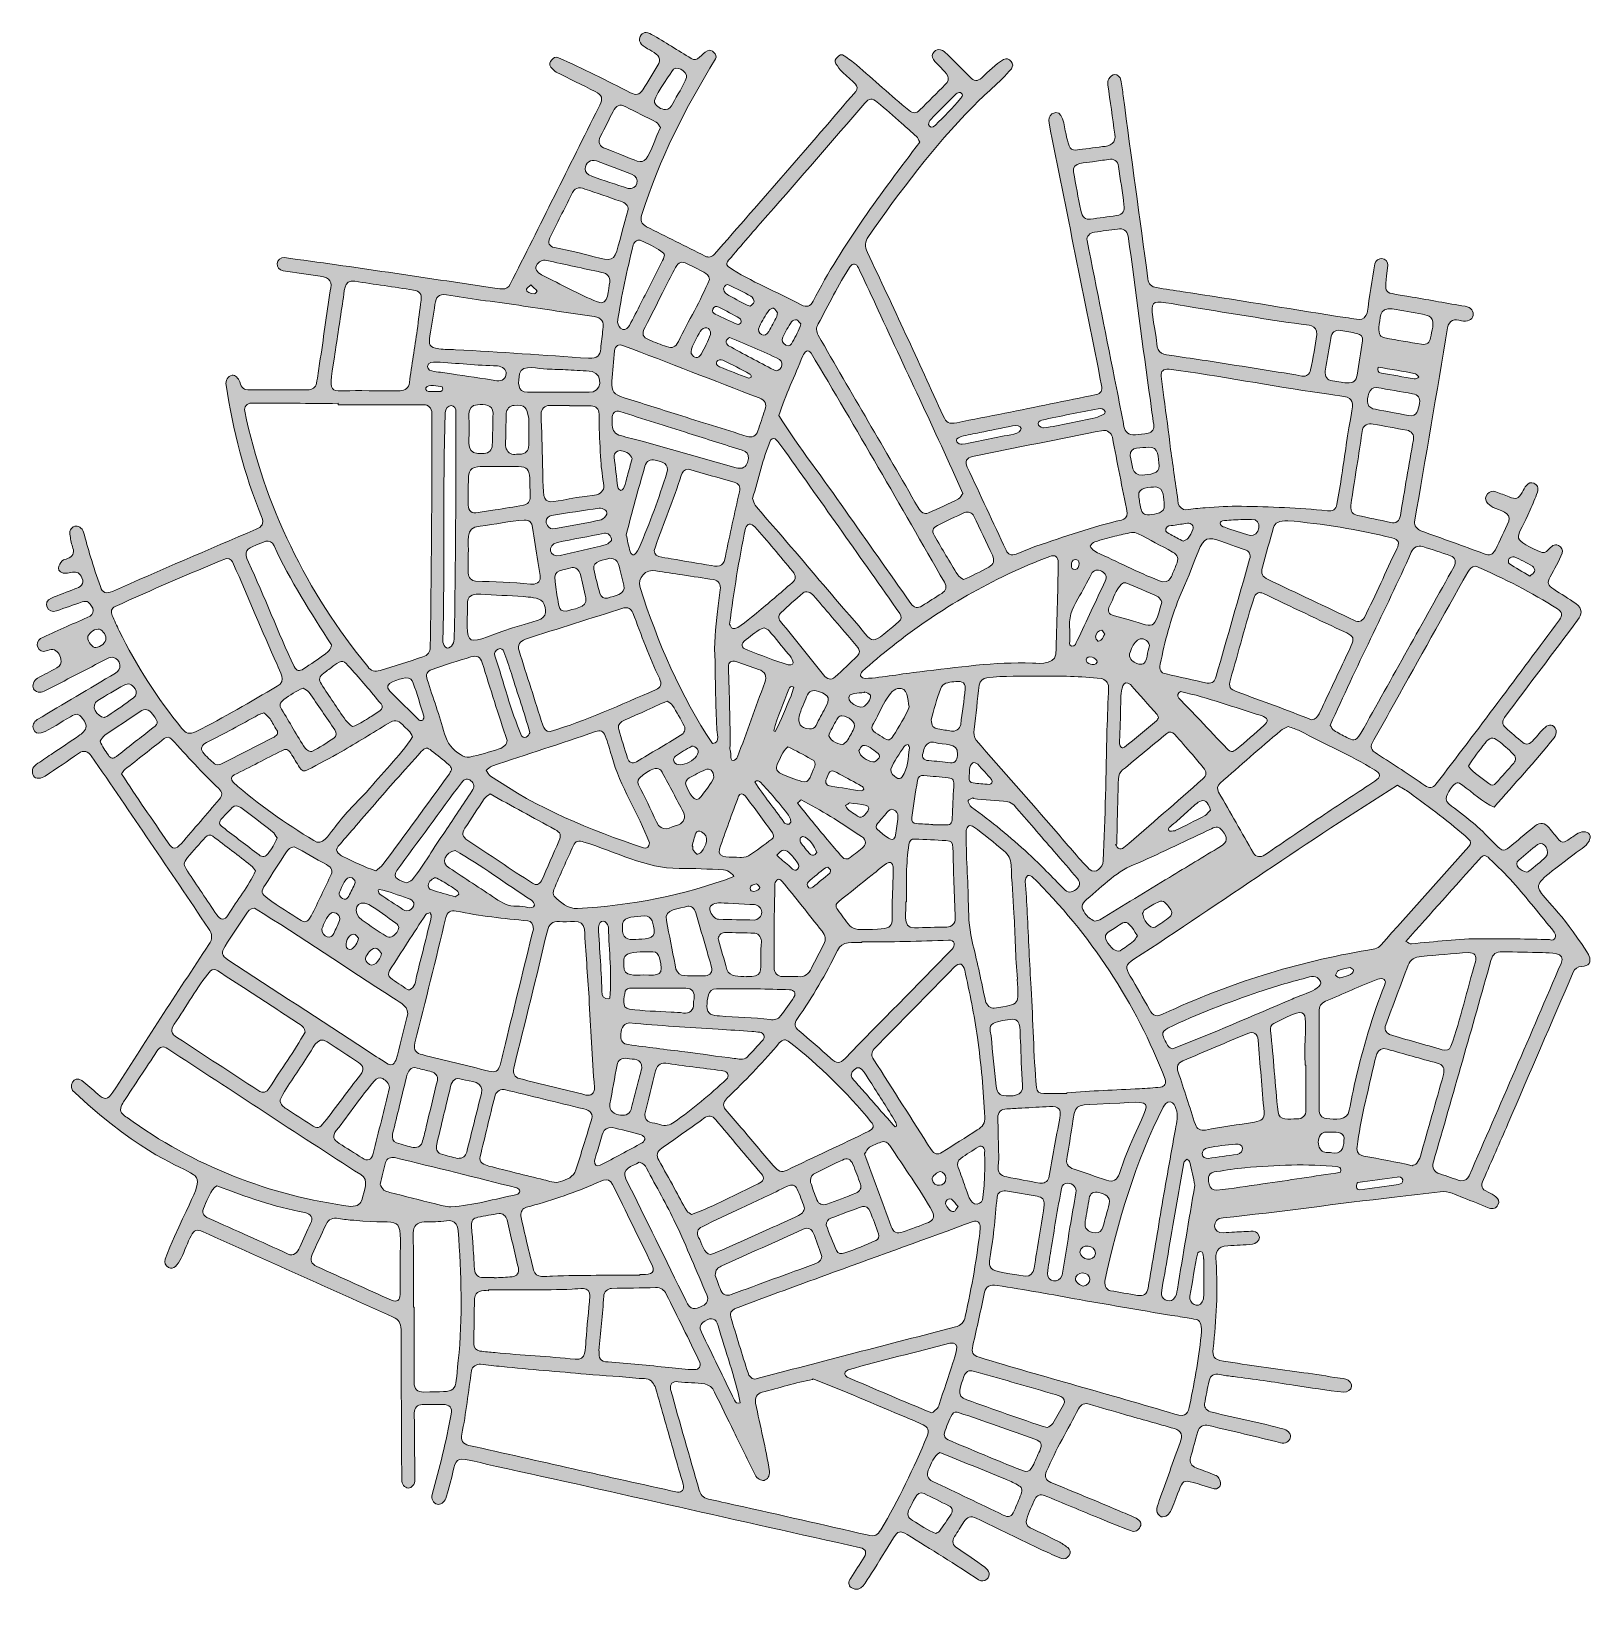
# Model space of a CAD drawing. Header units: centimetres. Extents: x 0 to 244, y -61 to 183.
import ezdxf

# ---------------------------------------------------------------- set-up
doc = ezdxf.new("R2010")
doc.units = ezdxf.units.CM
doc.header["$MEASUREMENT"] = 0
doc.layers.add('GenerateTest 220509_021625 dl.plade\xa0Image', color=7, linetype='Continuous', lineweight=0)

msp = doc.modelspace()

# ---------------------------------------------------------------- hatches: boundary and pattern name
at = {"layer": 'GenerateTest 220509_021625 dl.plade\xa0Image', "true_color": 0x000000, "transparency": 33554687}
h = msp.add_hatch(color=18, dxfattribs=at)
h.dxf.hatch_style = 2
edge = h.paths.add_edge_path()
edge.add_spline(control_points=[(113.4, 49.56), (112.87, 49.42), (112.45, 49.36), (112.4, 48.86), (112.36, 48.49), (112.64, 48.35), (112.99, 48.36), (113.4, 48.37), (114.02, 48.77), (113.92, 49), (113.83, 49.22), (113.58, 49.38), (113.4, 49.56)], knot_values=[0, 0, 0, 0, 1, 1, 1, 2, 2, 2, 3, 3, 3, 4, 4, 4, 4], degree=3, periodic=0)
edge = h.paths.add_edge_path()
edge.add_spline(control_points=[(78.12, 143.16), (77.81, 142.86), (77.52, 142.7), (77.45, 142.48), (77.35, 142.12), (78.06, 141.69), (78.68, 141.76), (78.84, 141.78), (79.12, 142.18), (79.1, 142.2), (78.82, 142.51), (78.51, 142.79), (78.12, 143.16)], knot_values=[0, 0, 0, 0, 1, 1, 1, 2, 2, 2, 3, 3, 3, 4, 4, 4, 4], degree=3, periodic=0)
edge = h.paths.add_edge_path()
edge.add_spline(control_points=[(162.58, 99.34), (162.55, 98.93), (162.69, 98.64), (163.15, 98.68), (163.7, 98.73), (163.73, 99.21), (163.77, 99.61), (163.81, 100), (163.56, 100.28), (163.17, 100.23), (162.67, 100.18), (162.6, 99.76), (162.58, 99.34)], knot_values=[0, 0, 0, 0, 1, 1, 1, 2, 2, 2, 3, 3, 3, 4, 4, 4, 4], degree=3, periodic=0)
edge = h.paths.add_edge_path()
edge.add_spline(control_points=[(166.59, 84.17), (166.67, 84.91), (164.98, 85.47), (164.88, 84.54), (164.84, 84), (166.15, 83.45), (166.59, 84.17)], knot_values=[0, 0, 0, 0, 1, 1, 1, 2, 2, 2, 2], degree=3, periodic=0)
edge = h.paths.add_edge_path()
edge.add_spline(control_points=[(167.78, 88.58), (167.61, 88.83), (167.5, 89.14), (167.33, 89.18), (166.85, 89.24), (166.36, 88.63), (166.36, 88.17), (166.36, 87.94), (166.54, 87.66), (166.73, 87.5), (166.8, 87.43), (167.16, 87.59), (167.29, 87.73), (167.49, 87.96), (167.6, 88.26), (167.78, 88.58)], knot_values=[0, 0, 0, 0, 1, 1, 1, 2, 2, 2, 3, 3, 3, 4, 4, 4, 5, 5, 5, 5], degree=3, periodic=0)
edge = h.paths.add_edge_path()
edge.add_spline(control_points=[(64.3, 127.24), (63.66, 127.24), (62.06, 127.79), (61.73, 127.07), (61.53, 126.18), (63.26, 126.59), (63.76, 126.49), (64.29, 126.46), (64.47, 126.67), (64.3, 127.24)], knot_values=[0, 0, 0, 0, 1, 1, 1, 2, 2, 2, 3, 3, 3, 3], degree=3, periodic=0)
edge = h.paths.add_edge_path()
edge.add_spline(control_points=[(144.87, -0.9), (144.49, -0.47), (144.2, -0.07), (143.84, 0.25), (143.4, 0.48), (142.85, 0.01), (142.92, -0.45), (143.12, -0.99), (143.58, -1.8), (144.24, -1.65), (144.47, -1.57), (144.6, -1.25), (144.87, -0.9)], knot_values=[0, 0, 0, 0, 1, 1, 1, 2, 2, 2, 3, 3, 3, 4, 4, 4, 4], degree=3, periodic=0)
edge = h.paths.add_edge_path()
edge.add_spline(control_points=[(206.12, 36.48), (205.44, 36.31), (204.85, 36.22), (204.32, 36), (204.09, 35.9), (203.99, 35.52), (203.83, 35.27), (204.08, 35.12), (204.36, 34.8), (204.56, 34.84), (205.11, 35), (206.74, 35.34), (206.68, 36.04), (206.6, 36.24), (206.3, 36.35), (206.12, 36.48)], knot_values=[0, 0, 0, 0, 1, 1, 1, 2, 2, 2, 3, 3, 3, 4, 4, 4, 5, 5, 5, 5], degree=3, periodic=0)
edge = h.paths.add_edge_path()
edge.add_spline(control_points=[(51.18, 41.05), (51.07, 41.18), (50.9, 41.46), (50.66, 41.62), (49.78, 41.92), (49.21, 40.59), (49.26, 39.88), (49.27, 39.41), (49.67, 39.18), (50.09, 39.34), (50.51, 39.51), (51.17, 40.44), (51.18, 41.05)], knot_values=[0, 0, 0, 0, 1, 1, 1, 2, 2, 2, 3, 3, 3, 4, 4, 4, 4], degree=3, periodic=0)
edge = h.paths.add_edge_path()
edge.add_spline(control_points=[(142.99, 3.57), (142.98, 3.97), (142.47, 4.56), (142.13, 4.56), (141.63, 4.57), (140.82, 3.83), (140.81, 3.37), (141.01, 2.01), (143, 2.14), (142.99, 3.57)], knot_values=[0, 0, 0, 0, 1, 1, 1, 2, 2, 2, 3, 3, 3, 3], degree=3, periodic=0)
edge = h.paths.add_edge_path()
edge.add_spline(control_points=[(164.29, -11.27), (163.76, -11.27), (163.2, -11.76), (163.2, -12.22), (163.2, -12.66), (163.93, -13.31), (164.44, -13.32), (165.83, -13.2), (165.82, -11.24), (164.29, -11.27)], knot_values=[0, 0, 0, 0, 1, 1, 1, 2, 2, 2, 3, 3, 3, 3], degree=3, periodic=0)
edge = h.paths.add_edge_path()
edge.add_spline(control_points=[(166.33, -8.21), (166.3, -6.89), (164.09, -6.55), (163.92, -8.01), (164.06, -9.18), (166.16, -9.73), (166.33, -8.21)], knot_values=[0, 0, 0, 0, 1, 1, 1, 2, 2, 2, 2], degree=3, periodic=0)
edge = h.paths.add_edge_path()
edge.add_spline(control_points=[(122.79, 54.46), (122.65, 55.2), (121.05, 57.59), (120.27, 56.75), (120.17, 56.56), (120.14, 56.21), (120.25, 56.05), (120.73, 55.38), (121.27, 54.74), (121.82, 54.13), (121.93, 54.01), (122.27, 54), (122.44, 54.07), (122.62, 54.15), (122.73, 54.39), (122.79, 54.46)], knot_values=[0, 0, 0, 0, 1, 1, 1, 2, 2, 2, 3, 3, 3, 4, 4, 4, 5, 5, 5, 5], degree=3, periodic=0)
edge = h.paths.add_edge_path()
edge.add_spline(control_points=[(54.82, 38.64), (54.58, 38.92), (54.38, 39.31), (54.08, 39.43), (53.28, 39.65), (52.75, 38.83), (52.4, 38.22), (52.16, 37.85), (52.3, 37.55), (52.55, 37.25), (53.45, 36.14), (54.6, 37.61), (54.82, 38.64)], knot_values=[0, 0, 0, 0, 1, 1, 1, 2, 2, 2, 3, 3, 3, 4, 4, 4, 4], degree=3, periodic=0)
edge = h.paths.add_edge_path()
edge.add_spline(control_points=[(116.08, 73.46), (116.15, 73.43), (116.21, 73.4), (116.28, 73.37), (117.32, 75.1), (117.93, 77.1), (118.79, 78.95), (118.98, 79.39), (119.09, 79.86), (119.23, 80.3), (118.72, 80.51), (118.56, 80.31), (118.43, 79.99), (117.69, 77.8), (116.6, 75.71), (116.08, 73.46)], knot_values=[0, 0, 0, 0, 1, 1, 1, 2, 2, 2, 3, 3, 3, 4, 4, 4, 5, 5, 5, 5], degree=3, periodic=0)
edge = h.paths.add_edge_path()
edge.add_spline(control_points=[(116.56, 54.01), (117.12, 53.42), (117.78, 52.94), (118.41, 52.43), (118.8, 52.13), (119.22, 51.31), (119.77, 51.83), (120.08, 52.14), (120.08, 52.5), (119.81, 52.84), (119.46, 53.29), (119.11, 53.76), (118.72, 54.17), (117.87, 55.05), (117.46, 55.02), (116.56, 54.01)], knot_values=[0, 0, 0, 0, 1, 1, 1, 2, 2, 2, 3, 3, 3, 4, 4, 4, 5, 5, 5, 5], degree=3, periodic=0)
edge = h.paths.add_edge_path()
edge.add_spline(control_points=[(124.51, 52.15), (124.31, 52.1), (124.21, 52.11), (124.16, 52.07), (123.24, 51.33), (122.32, 50.61), (121.44, 49.83), (121.07, 49.35), (121.57, 48.52), (122.18, 49.03), (123.07, 49.75), (123.96, 50.46), (124.83, 51.21), (125.15, 51.65), (124.88, 51.92), (124.51, 52.15)], knot_values=[0, 0, 0, 0, 1, 1, 1, 2, 2, 2, 3, 3, 3, 4, 4, 4, 5, 5, 5, 5], degree=3, periodic=0)
edge = h.paths.add_edge_path()
edge.add_spline(control_points=[(127.9, 62.2), (127.77, 62.11), (127.52, 61.94), (127.27, 61.77), (127.65, 60.95), (128.48, 60.64), (129.18, 60.14), (129.59, 59.84), (129.92, 59.95), (130.24, 60.26), (132.25, 62.25), (129.37, 61.88), (127.9, 62.2)], knot_values=[0, 0, 0, 0, 1, 1, 1, 2, 2, 2, 3, 3, 3, 4, 4, 4, 4], degree=3, periodic=0)
edge = h.paths.add_edge_path()
edge.add_spline(control_points=[(210.53, 130.29), (210.37, 129.72), (210.47, 129.48), (211.02, 129.39), (212.73, 129.1), (214.43, 128.75), (216.14, 128.47), (216.37, 128.43), (216.63, 128.63), (216.88, 128.72), (216.7, 128.9), (216.55, 129.21), (216.34, 129.26), (214.41, 129.66), (212.48, 130), (210.53, 130.29)], knot_values=[0, 0, 0, 0, 1, 1, 1, 2, 2, 2, 3, 3, 3, 4, 4, 4, 5, 5, 5, 5], degree=3, periodic=0)
edge = h.paths.add_edge_path()
edge.add_spline(control_points=[(129.38, 70.41), (129.48, 69.41), (130.69, 68.74), (131.55, 68.6), (131.85, 68.56), (132.31, 68.94), (132.53, 69.24), (132.77, 69.55), (132.49, 69.88), (132.19, 70.09), (131.59, 70.45), (130.71, 71.36), (129.99, 71.16), (129.71, 70.98), (129.54, 70.62), (129.38, 70.41)], knot_values=[0, 0, 0, 0, 1, 1, 1, 2, 2, 2, 3, 3, 3, 4, 4, 4, 5, 5, 5, 5], degree=3, periodic=0)
edge = h.paths.add_edge_path()
edge.add_spline(control_points=[(49.2, 47.15), (49.26, 47.19), (49.45, 47.26), (49.53, 47.39), (49.9, 48.06), (50.23, 48.74), (50.58, 49.42), (50.85, 49.92), (50.54, 50.26), (50.19, 50.46), (49.17, 51.04), (48.62, 48.93), (48.25, 48.27), (48.03, 47.72), (48.48, 47.14), (49.2, 47.15)], knot_values=[0, 0, 0, 0, 1, 1, 1, 2, 2, 2, 3, 3, 3, 4, 4, 4, 5, 5, 5, 5], degree=3, periodic=0)
edge = h.paths.add_edge_path()
edge.add_spline(control_points=[(110.54, 136.96), (110.69, 137.07), (110.97, 137.17), (110.99, 137.32), (111.03, 137.51), (110.93, 137.84), (110.78, 137.92), (109.7, 138.54), (108.6, 139.11), (107.5, 139.69), (107.09, 139.91), (106.77, 139.79), (106.57, 139.39), (106.38, 139), (106.64, 138.75), (106.94, 138.6), (108.15, 138.02), (109.28, 137.47), (110.54, 136.96)], knot_values=[0, 0, 0, 0, 1, 1, 1, 2, 2, 2, 3, 3, 3, 4, 4, 4, 5, 5, 5, 6, 6, 6, 6], degree=3, periodic=0)
edge = h.paths.add_edge_path()
edge.add_spline(control_points=[(112.2, 128.56), (112.35, 128.66), (112.58, 128.74), (112.57, 128.81), (112.57, 128.96), (112.47, 129.17), (112.35, 129.23), (110.95, 129.97), (109.54, 130.7), (108.12, 131.4), (107.39, 131.72), (106.59, 130.82), (107.6, 130.37), (109.13, 129.72), (110.64, 129.16), (112.2, 128.56)], knot_values=[0, 0, 0, 0, 1, 1, 1, 2, 2, 2, 3, 3, 3, 4, 4, 4, 5, 5, 5, 5], degree=3, periodic=0)
edge = h.paths.add_edge_path()
edge.add_spline(control_points=[(103.33, 55.43), (103.36, 55.42), (103.4, 55.42), (103.44, 55.41), (103.44, 55.25), (103.38, 55.05), (103.45, 54.93), (103.62, 54.66), (103.81, 54.32), (104.07, 54.21), (104.25, 54.13), (104.66, 54.34), (104.8, 54.54), (105.45, 55.47), (106.17, 57), (104.8, 57.66), (104.45, 57.83), (104.05, 57.86), (103.9, 57.45), (103.65, 56.8), (103.51, 56.11), (103.33, 55.43)], knot_values=[0, 0, 0, 0, 1, 1, 1, 2, 2, 2, 3, 3, 3, 4, 4, 4, 5, 5, 5, 6, 6, 6, 7, 7, 7, 7], degree=3, periodic=0)
edge = h.paths.add_edge_path()
edge.add_spline(control_points=[(130.28, 79.57), (130.26, 79.53), (130.23, 79.49), (130.21, 79.45), (129.69, 79.4), (129.18, 79.38), (128.66, 79.32), (126.4, 78.79), (129.09, 76.88), (130.05, 77.19), (130.56, 77.47), (131.35, 78.44), (131.17, 79.04), (131.02, 79.3), (130.59, 79.4), (130.28, 79.57)], knot_values=[0, 0, 0, 0, 1, 1, 1, 2, 2, 2, 3, 3, 3, 4, 4, 4, 5, 5, 5, 5], degree=3, periodic=0)
edge = h.paths.add_edge_path()
edge.add_spline(control_points=[(11.75, 87.92), (11.75, 88.54), (11.03, 89.37), (10.52, 89.36), (9.79, 89.34), (8.89, 88.61), (8.9, 88.02), (8.9, 87.38), (9.67, 86.44), (10.16, 86.47), (10.91, 86.51), (11.76, 87.29), (11.75, 87.92)], knot_values=[0, 0, 0, 0, 1, 1, 1, 2, 2, 2, 3, 3, 3, 4, 4, 4, 4], degree=3, periodic=0)
edge = h.paths.add_edge_path()
edge.add_spline(control_points=[(234.2, 97.65), (234.51, 97.93), (234.89, 98.11), (234.96, 98.38), (235.02, 98.62), (234.83, 99.09), (234.61, 99.22), (233.7, 99.75), (232.74, 100.23), (231.76, 100.65), (231.55, 100.73), (231.11, 100.57), (230.96, 100.38), (230.83, 100.21), (230.84, 99.68), (230.97, 99.59), (231.99, 98.93), (233.05, 98.33), (234.2, 97.65)], knot_values=[0, 0, 0, 0, 1, 1, 1, 2, 2, 2, 3, 3, 3, 4, 4, 4, 5, 5, 5, 6, 6, 6, 6], degree=3, periodic=0)
edge = h.paths.add_edge_path()
edge.add_spline(control_points=[(120.3, 137.05), (120.12, 137.24), (119.94, 137.61), (119.68, 137.68), (119.45, 137.76), (118.99, 137.6), (118.86, 137.39), (118.35, 136.63), (117.91, 135.83), (117.49, 135.01), (117.22, 134.47), (117.43, 134.03), (117.98, 133.75), (118.54, 133.46), (118.82, 133.88), (119.02, 134.24), (119.51, 135.18), (120.03, 135.98), (120.3, 137.05)], knot_values=[0, 0, 0, 0, 1, 1, 1, 2, 2, 2, 3, 3, 3, 4, 4, 4, 5, 5, 5, 6, 6, 6, 6], degree=3, periodic=0)
edge = h.paths.add_edge_path()
edge.add_spline(control_points=[(116.68, 138.8), (116.51, 139), (116.33, 139.36), (116.04, 139.5), (115.89, 139.58), (115.44, 139.37), (115.31, 139.17), (114.78, 138.37), (114.29, 137.53), (113.85, 136.68), (113.21, 135.5), (114.78, 134.76), (115.31, 135.88), (115.74, 136.65), (116.14, 137.44), (116.55, 138.23), (116.61, 138.34), (116.61, 138.49), (116.68, 138.8)], knot_values=[0, 0, 0, 0, 1, 1, 1, 2, 2, 2, 3, 3, 3, 4, 4, 4, 5, 5, 5, 6, 6, 6, 6], degree=3, periodic=0)
edge = h.paths.add_edge_path()
edge.add_spline(control_points=[(104.17, 70.62), (103.97, 70.85), (103.48, 71.14), (103.29, 71.05), (102.4, 70.6), (101.55, 70.06), (100.73, 69.49), (100.51, 69.34), (100.31, 69.05), (100.53, 68.61), (101.18, 67.28), (104.96, 69.21), (104.17, 70.62)], knot_values=[0, 0, 0, 0, 1, 1, 1, 2, 2, 2, 3, 3, 3, 4, 4, 4, 4], degree=3, periodic=0)
edge = h.paths.add_edge_path()
edge.add_spline(control_points=[(45.49, 42.53), (45.49, 41.78), (45.83, 41.41), (46.33, 41.25), (46.78, 41.11), (47.15, 41.34), (47.34, 41.79), (47.65, 42.47), (47.98, 43.14), (48.24, 43.83), (48.54, 44.56), (47.56, 45.26), (46.96, 45), (46.07, 44.37), (45.84, 43.33), (45.49, 42.53)], knot_values=[0, 0, 0, 0, 1, 1, 1, 2, 2, 2, 3, 3, 3, 4, 4, 4, 5, 5, 5, 5], degree=3, periodic=0)
edge = h.paths.add_edge_path()
edge.add_spline(control_points=[(112.4, 139.83), (112.61, 140.05), (113, 140.27), (113, 140.5), (113, 140.8), (112.77, 141.24), (112.51, 141.39), (111.41, 142.02), (110.25, 142.56), (109.12, 143.13), (108.66, 143.36), (108.43, 142.97), (108.26, 142.7), (108.17, 142.57), (108.29, 142.22), (108.42, 142.04), (108.57, 141.83), (108.82, 141.66), (109.06, 141.52), (110.2, 140.92), (111.15, 140.26), (112.4, 139.83)], knot_values=[0, 0, 0, 0, 1, 1, 1, 2, 2, 2, 3, 3, 3, 4, 4, 4, 5, 5, 5, 6, 6, 6, 7, 7, 7, 7], degree=3, periodic=0)
edge = h.paths.add_edge_path()
edge.add_spline(control_points=[(66.33, 47.54), (66.52, 47.68), (66.79, 47.78), (66.86, 47.95), (66.85, 48.5), (66.08, 48.83), (65.67, 49.12), (64.93, 49.57), (64.2, 50.04), (63.43, 50.44), (63.04, 50.63), (62.35, 50.13), (62.13, 49.57), (61.93, 49.06), (62.26, 48.72), (62.64, 48.6), (63.83, 48.2), (65.05, 47.9), (66.33, 47.54)], knot_values=[0, 0, 0, 0, 1, 1, 1, 2, 2, 2, 3, 3, 3, 4, 4, 4, 5, 5, 5, 6, 6, 6, 6], degree=3, periodic=0)
edge = h.paths.add_edge_path()
edge.add_spline(control_points=[(145.59, 172.82), (145.46, 172.98), (145.35, 173.24), (145.23, 173.25), (145.02, 173.27), (144.75, 173.17), (144.6, 173.03), (143.25, 171.71), (141.91, 170.37), (140.6, 169.02), (140.41, 168.83), (140.25, 168.5), (140.27, 168.25), (140.33, 167.74), (140.91, 167.66), (141.35, 168.11), (142.66, 169.49), (144.04, 170.81), (145.27, 172.27), (145.39, 172.42), (145.47, 172.6), (145.59, 172.82)], knot_values=[0, 0, 0, 0, 1, 1, 1, 2, 2, 2, 3, 3, 3, 4, 4, 4, 5, 5, 5, 6, 6, 6, 7, 7, 7, 7], degree=3, periodic=0)
edge = h.paths.add_edge_path()
edge.add_spline(control_points=[(180.07, 103.1), (180.32, 103.26), (180.64, 103.36), (180.8, 103.57), (181.1, 103.99), (181.36, 104.45), (181.56, 104.92), (181.79, 105.45), (181.29, 106), (180.73, 105.91), (179.99, 105.79), (179.24, 105.68), (178.5, 105.58), (178.05, 105.52), (177.51, 105.6), (177.35, 105.04), (177.2, 104.46), (177.76, 104.34), (178.12, 104.13), (178.73, 103.78), (179.37, 103.46), (180.07, 103.1)], knot_values=[0, 0, 0, 0, 1, 1, 1, 2, 2, 2, 3, 3, 3, 4, 4, 4, 5, 5, 5, 6, 6, 6, 7, 7, 7, 7], degree=3, periodic=0)
edge = h.paths.add_edge_path()
edge.add_spline(control_points=[(54.42, 48.68), (54.36, 48.62), (54.3, 48.55), (54.25, 48.49), (54.35, 48.29), (54.41, 48), (54.58, 47.89), (55.75, 47.1), (56.95, 46.35), (58.13, 45.56), (58.56, 45.28), (59.01, 45.21), (59.39, 45.54), (60.17, 46.2), (59.91, 47.01), (58.95, 47.27), (57.45, 47.76), (55.98, 48.36), (54.42, 48.68)], knot_values=[0, 0, 0, 0, 1, 1, 1, 2, 2, 2, 3, 3, 3, 4, 4, 4, 5, 5, 5, 6, 6, 6, 6], degree=3, periodic=0)
edge = h.paths.add_edge_path()
edge.add_spline(control_points=[(106.21, 135.41), (106.28, 136.74), (105.13, 136.68), (104.57, 135.86), (104.26, 135.21), (102.88, 133), (103.2, 132.44), (103.59, 131.63), (104.31, 131.58), (104.77, 132.37), (105.29, 133.32), (105.83, 134.41), (106.21, 135.41)], knot_values=[0, 0, 0, 0, 1, 1, 1, 2, 2, 2, 3, 3, 3, 4, 4, 4, 4], degree=3, periodic=0)
edge = h.paths.add_edge_path()
edge.add_spline(control_points=[(149.77, 65.08), (150.04, 65.2), (150.39, 65.41), (150.1, 65.84), (149.4, 66.65), (148.69, 67.46), (147.94, 68.23), (147.77, 68.41), (147.38, 68.56), (147.18, 68.48), (146.5, 68.01), (146.74, 66.91), (146.59, 66.18), (146.52, 65.65), (146.79, 65.37), (147.25, 65.31), (148.02, 65.2), (148.8, 65.16), (149.77, 65.08)], knot_values=[0, 0, 0, 0, 1, 1, 1, 2, 2, 2, 3, 3, 3, 4, 4, 4, 5, 5, 5, 6, 6, 6, 6], degree=3, periodic=0)
edge = h.paths.add_edge_path()
edge.add_spline(control_points=[(113.11, 65.48), (114.52, 63.31), (116.17, 61.3), (117.67, 59.19), (117.73, 59.11), (117.78, 58.98), (117.85, 58.96), (118.06, 58.9), (118.32, 58.81), (118.5, 58.88), (119.61, 59.48), (116.65, 62.29), (116.2, 62.98), (115.5, 63.8), (114.77, 64.59), (114.04, 65.39), (113.79, 65.67), (113.51, 65.79), (113.11, 65.48)], knot_values=[0, 0, 0, 0, 1, 1, 1, 2, 2, 2, 3, 3, 3, 4, 4, 4, 5, 5, 5, 6, 6, 6, 6], degree=3, periodic=0)
edge = h.paths.add_edge_path()
edge.add_spline(control_points=[(134.38, 67.46), (134.35, 66.7), (134.85, 66.46), (135.22, 66.16), (135.53, 65.92), (135.93, 65.9), (136.16, 66.29), (137.07, 67.59), (137.04, 69.22), (137.28, 70.73), (137.31, 70.92), (137.14, 71.13), (137.06, 71.33), (136.85, 71.24), (136.55, 71.2), (136.44, 71.03), (135.77, 69.88), (134.8, 68.72), (134.38, 67.46)], knot_values=[0, 0, 0, 0, 1, 1, 1, 2, 2, 2, 3, 3, 3, 4, 4, 4, 5, 5, 5, 6, 6, 6, 6], degree=3, periodic=0)
edge = h.paths.add_edge_path()
edge.add_spline(control_points=[(207.13, 2.15), (207.14, 1.89), (207.37, 1.71), (207.62, 1.74), (209.75, 2.02), (211.72, 2.28), (213.69, 2.57), (214.04, 2.62), (214.44, 2.82), (214.34, 3.28), (214.24, 3.73), (213.84, 3.76), (213.46, 3.71), (211.41, 3.44), (209.36, 3.18), (207.32, 2.86), (207.16, 2.83), (207.11, 2.47), (207.13, 2.15)], knot_values=[0, 0, 0, 0, 1, 1, 1, 2, 2, 2, 3, 3, 3, 4, 4, 4, 5, 5, 5, 6, 6, 6, 6], degree=3, periodic=0)
edge = h.paths.add_edge_path()
edge.add_spline(control_points=[(171.65, 85.49), (171.63, 84.5), (172.25, 84.27), (172.83, 84), (173.61, 83.66), (174.12, 83.91), (174.32, 84.74), (174.45, 85.29), (174.51, 85.87), (174.7, 86.4), (174.88, 86.95), (174.63, 87.31), (174.29, 87.6), (172.93, 88.66), (171.94, 86.4), (171.65, 85.49)], knot_values=[0, 0, 0, 0, 1, 1, 1, 2, 2, 2, 3, 3, 3, 4, 4, 4, 5, 5, 5, 5], degree=3, periodic=0)
edge = h.paths.add_edge_path()
edge.add_spline(control_points=[(129.79, 64.06), (129.86, 64.12), (130.13, 64.23), (130.13, 64.36), (130.14, 64.51), (129.97, 64.74), (129.81, 64.83), (128.67, 65.47), (127.5, 66.05), (126.36, 66.7), (125.03, 67.46), (124.87, 67.45), (124.31, 65.98), (124.05, 65.31), (124.31, 64.89), (125.04, 64.81), (126.66, 64.56), (128.07, 64.32), (129.79, 64.06)], knot_values=[0, 0, 0, 0, 1, 1, 1, 2, 2, 2, 3, 3, 3, 4, 4, 4, 5, 5, 5, 6, 6, 6, 6], degree=3, periodic=0)
edge = h.paths.add_edge_path()
edge.add_spline(control_points=[(183.97, 6.64), (185.47, 6.84), (186.97, 7.03), (188.46, 7.25), (189.73, 7.53), (189.49, 9.08), (188.22, 8.85), (186.78, 8.72), (185.35, 8.57), (183.93, 8.29), (183.39, 8.2), (182.95, 7.72), (183.02, 7.32), (183.12, 6.81), (183.47, 6.59), (183.97, 6.64)], knot_values=[0, 0, 0, 0, 1, 1, 1, 2, 2, 2, 3, 3, 3, 4, 4, 4, 5, 5, 5, 5], degree=3, periodic=0)
edge = h.paths.add_edge_path()
edge.add_spline(control_points=[(135.49, 60.02), (135.54, 60.56), (135.21, 60.93), (134.81, 61.13), (134.41, 61.34), (134.05, 61.06), (133.78, 60.73), (133.29, 60.15), (132.8, 59.56), (132.31, 58.97), (132.03, 58.63), (131.96, 58.28), (132.34, 57.98), (132.87, 57.54), (133.41, 57.08), (133.99, 56.7), (134.56, 56.32), (134.98, 56.47), (135.11, 57.14), (135.29, 58.09), (135.37, 59.06), (135.49, 60.02)], knot_values=[0, 0, 0, 0, 1, 1, 1, 2, 2, 2, 3, 3, 3, 4, 4, 4, 5, 5, 5, 6, 6, 6, 7, 7, 7, 7], degree=3, periodic=0)
edge = h.paths.add_edge_path()
edge.add_spline(control_points=[(189.07, 106.49), (187.95, 106.42), (187.07, 106.37), (186.2, 106.29), (186.06, 106.27), (185.83, 106.07), (185.83, 105.95), (185.85, 105.61), (186.17, 105.32), (186.53, 105.27), (187.84, 104.84), (189.15, 104.38), (190.49, 104.01), (191.92, 103.65), (192.6, 106.69), (190.7, 106.49), (190.08, 106.49), (189.46, 106.49), (189.07, 106.49)], knot_values=[0, 0, 0, 0, 1, 1, 1, 2, 2, 2, 3, 3, 3, 4, 4, 4, 5, 5, 5, 6, 6, 6, 6], degree=3, periodic=0)
edge = h.paths.add_edge_path()
edge.add_spline(control_points=[(203.2, 10.74), (202.43, 10.75), (201.71, 10.9), (201.36, 10.05), (201, 9.27), (201.14, 8.44), (201.6, 7.94), (202.07, 7.42), (202.72, 7.63), (203.28, 7.5), (204.66, 7.19), (205.12, 8.17), (205.16, 9.4), (205.38, 10.73), (204.2, 10.81), (203.2, 10.74)], knot_values=[0, 0, 0, 0, 1, 1, 1, 2, 2, 2, 3, 3, 3, 4, 4, 4, 5, 5, 5, 5], degree=3, periodic=0)
edge = h.paths.add_edge_path()
edge.add_spline(control_points=[(93.95, 116.05), (93.79, 116.26), (93.64, 116.61), (93.37, 116.8), (93.06, 117.02), (92.66, 117.13), (92.29, 117.24), (91.72, 117.42), (91.08, 116.86), (91.14, 116.26), (91.33, 114.69), (91.5, 113.11), (91.72, 111.53), (91.75, 111.34), (91.99, 111.11), (92.18, 111.04), (92.82, 111.03), (93.01, 112.8), (93.22, 113.32), (93.45, 114.17), (93.68, 115.03), (93.95, 116.05)], knot_values=[0, 0, 0, 0, 1, 1, 1, 2, 2, 2, 3, 3, 3, 4, 4, 4, 5, 5, 5, 6, 6, 6, 7, 7, 7, 7], degree=3, periodic=0)
edge = h.paths.add_edge_path()
edge.add_spline(control_points=[(233.73, 51.38), (233.79, 51.4), (233.96, 51.42), (234.07, 51.51), (234.96, 52.25), (235.88, 52.96), (236.71, 53.76), (237.46, 54.46), (236.46, 56.4), (235.42, 55.69), (234.42, 54.91), (233.44, 54.11), (232.49, 53.27), (231.59, 52.49), (232.83, 51.48), (233.73, 51.38)], knot_values=[0, 0, 0, 0, 1, 1, 1, 2, 2, 2, 3, 3, 3, 4, 4, 4, 5, 5, 5, 5], degree=3, periodic=0)
edge = h.paths.add_edge_path()
edge.add_spline(control_points=[(184.31, 61.07), (183.46, 64.02), (181.99, 61.87), (180.61, 60.77), (179.84, 60.08), (179.08, 59.37), (178.29, 58.7), (178, 58.46), (177.56, 58.28), (177.83, 57.87), (177.93, 57.72), (178.43, 57.84), (178.76, 57.84), (178.77, 57.84), (178.79, 57.87), (178.81, 57.87), (180.36, 58.65), (181.93, 59.41), (183.46, 60.22), (183.81, 60.41), (184.05, 60.81), (184.31, 61.07)], knot_values=[0, 0, 0, 0, 1, 1, 1, 2, 2, 2, 3, 3, 3, 4, 4, 4, 5, 5, 5, 6, 6, 6, 7, 7, 7, 7], degree=3, periodic=0)
edge = h.paths.add_edge_path()
edge.add_spline(control_points=[(145.51, 118.25), (148.22, 118.74), (150.9, 119.33), (153.6, 119.84), (154.21, 119.96), (154.78, 120.39), (154.71, 120.73), (154.62, 121.14), (154.09, 121.27), (153.36, 121.12), (151.66, 120.76), (149.96, 120.43), (148.26, 120.08), (147.29, 119.89), (146.32, 119.72), (145.37, 119.46), (143.9, 119.04), (144.98, 118.12), (145.51, 118.25)], knot_values=[0, 0, 0, 0, 1, 1, 1, 2, 2, 2, 3, 3, 3, 4, 4, 4, 5, 5, 5, 6, 6, 6, 6], degree=3, periodic=0)
edge = h.paths.add_edge_path()
edge.add_spline(control_points=[(126.8, 71.3), (126.97, 71.43), (127.31, 71.58), (127.49, 71.84), (127.9, 72.46), (128.27, 73.12), (128.58, 73.8), (129.03, 74.94), (127.72, 75.72), (126.73, 75.8), (126.54, 75.82), (126.21, 75.71), (126.12, 75.56), (125.63, 74.71), (125.18, 73.84), (124.73, 72.96), (124.47, 72.22), (125.97, 71.34), (126.8, 71.3)], knot_values=[0, 0, 0, 0, 1, 1, 1, 2, 2, 2, 3, 3, 3, 4, 4, 4, 5, 5, 5, 6, 6, 6, 6], degree=3, periodic=0)
edge = h.paths.add_edge_path()
edge.add_spline(control_points=[(173.71, 44.93), (173.77, 44.08), (174.77, 42.4), (175.69, 42.79), (176.47, 43.3), (177.26, 43.81), (177.98, 44.39), (178.19, 44.55), (178.35, 45.08), (178.24, 45.27), (177.95, 45.8), (177.54, 46.27), (177.11, 46.68), (176.95, 46.84), (176.53, 46.89), (176.33, 46.79), (175.57, 46.43), (174.83, 46), (174.12, 45.54), (173.9, 45.4), (173.8, 45.07), (173.71, 44.93)], knot_values=[0, 0, 0, 0, 1, 1, 1, 2, 2, 2, 3, 3, 3, 4, 4, 4, 5, 5, 5, 6, 6, 6, 7, 7, 7, 7], degree=3, periodic=0)
edge = h.paths.add_edge_path()
edge.add_spline(control_points=[(106.7, 66.2), (106.71, 67.22), (106.08, 67.71), (105.35, 67.38), (104.51, 67), (103.69, 66.56), (102.88, 66.1), (102.46, 65.86), (102.18, 65.4), (102.37, 64.93), (102.79, 64.1), (103.69, 61.71), (104.76, 63.21), (105.39, 64.12), (106.33, 65.19), (106.7, 66.2)], knot_values=[0, 0, 0, 0, 1, 1, 1, 2, 2, 2, 3, 3, 3, 4, 4, 4, 5, 5, 5, 5], degree=3, periodic=0)
edge = h.paths.add_edge_path()
edge.add_spline(control_points=[(183.26, -9.14), (183.22, -9.14), (183.17, -8.53), (183.13, -8.24), (183.02, -7.81), (182.57, -7.84), (182.32, -8.11), (181.78, -10.32), (181.53, -12.66), (181.09, -14.92), (180.94, -15.99), (182.39, -16.99), (183.02, -15.77), (183.19, -15.51), (183.25, -15.13), (183.25, -14.8), (183.27, -12.92), (183.26, -11.03), (183.26, -9.14)], knot_values=[0, 0, 0, 0, 1, 1, 1, 2, 2, 2, 3, 3, 3, 4, 4, 4, 5, 5, 5, 6, 6, 6, 6], degree=3, periodic=0)
edge = h.paths.add_edge_path()
edge.add_spline(control_points=[(158.23, 120.82), (160.94, 121.12), (163.62, 121.9), (166.31, 122.4), (166.78, 122.5), (167.22, 122.72), (167.65, 122.94), (167.77, 123), (167.91, 123.29), (167.87, 123.37), (167.63, 123.76), (167.22, 123.94), (166.76, 123.79), (163.83, 123.2), (160.87, 122.7), (157.96, 122), (157.61, 121.91), (157.24, 121.65), (157.42, 121.23), (157.52, 120.99), (158.2, 120.77), (158.23, 120.82)], knot_values=[0, 0, 0, 0, 1, 1, 1, 2, 2, 2, 3, 3, 3, 4, 4, 4, 5, 5, 5, 6, 6, 6, 7, 7, 7, 7], degree=3, periodic=0)
edge = h.paths.add_edge_path()
edge.add_spline(control_points=[(144.8, 69.77), (144.88, 71.86), (142.58, 71.11), (141.31, 71.62), (140.56, 71.84), (140.1, 71.54), (139.73, 71.02), (139.54, 70.75), (139.49, 70.36), (139.4, 70.02), (139.19, 69.23), (139.45, 68.88), (140.29, 68.81), (141.43, 68.71), (142.57, 68.62), (143.7, 68.46), (144.51, 68.32), (144.8, 69.25), (144.8, 69.77)], knot_values=[0, 0, 0, 0, 1, 1, 1, 2, 2, 2, 3, 3, 3, 4, 4, 4, 5, 5, 5, 6, 6, 6, 6], degree=3, periodic=0)
edge = h.paths.add_edge_path()
edge.add_spline(control_points=[(172.89, 41.43), (170.97, 44.42), (171.28, 43.81), (168.49, 42.11), (167.88, 41.7), (167.74, 41.23), (168.03, 40.72), (168.73, 39.45), (169.52, 38.85), (170.19, 39.1), (170.93, 39.51), (171.6, 40.06), (172.28, 40.57), (172.51, 40.75), (172.64, 41.06), (172.89, 41.43)], knot_values=[0, 0, 0, 0, 1, 1, 1, 2, 2, 2, 3, 3, 3, 4, 4, 4, 5, 5, 5, 5], degree=3, periodic=0)
edge = h.paths.add_edge_path()
edge.add_spline(control_points=[(174.77, 107.22), (175.71, 107.39), (177.21, 107.42), (177.09, 108.73), (177, 109.73), (177.1, 111.43), (175.78, 111.58), (174.96, 111.56), (172.9, 111.49), (173.1, 110.25), (173.2, 109.57), (173.27, 108.88), (173.44, 108.21), (173.64, 107.4), (173.91, 107.25), (174.77, 107.22)], knot_values=[0, 0, 0, 0, 1, 1, 1, 2, 2, 2, 3, 3, 3, 4, 4, 4, 5, 5, 5, 5], degree=3, periodic=0)
edge = h.paths.add_edge_path()
edge.add_spline(control_points=[(135.07, 11.55), (135.14, 11.58), (135.21, 11.61), (135.28, 11.65), (135.21, 11.9), (135.2, 12.2), (135.07, 12.41), (133.85, 14.38), (132.62, 16.34), (131.38, 18.3), (130.75, 19.05), (129.81, 21.71), (128.62, 20.49), (128.19, 20.06), (128.02, 19.59), (128.39, 19.12), (128.96, 18.4), (129.6, 17.74), (130.21, 17.05), (131.82, 15.2), (133.4, 13.34), (135.07, 11.55)], knot_values=[0, 0, 0, 0, 1, 1, 1, 2, 2, 2, 3, 3, 3, 4, 4, 4, 5, 5, 5, 6, 6, 6, 7, 7, 7, 7], degree=3, periodic=0)
edge = h.paths.add_edge_path()
edge.add_spline(control_points=[(109.19, 134.95), (109, 134.76), (108.65, 134.59), (108.62, 134.37), (108.59, 134.14), (108.81, 133.76), (109.02, 133.65), (111.36, 132.36), (113.73, 131.11), (116.09, 129.86), (117.09, 129.32), (117.83, 130.96), (116.97, 131.51), (114.41, 132.81), (111.88, 133.83), (109.19, 134.95)], knot_values=[0, 0, 0, 0, 1, 1, 1, 2, 2, 2, 3, 3, 3, 4, 4, 4, 5, 5, 5, 5], degree=3, periodic=0)
edge = h.paths.add_edge_path()
edge.add_spline(control_points=[(92.43, 42.69), (92.31, 41), (93.3, 40.77), (94.52, 40.86), (95.65, 41.02), (97.7, 40.66), (97.38, 42.42), (97.18, 43.79), (96.93, 44.8), (95.32, 44.49), (93.91, 44.31), (92.25, 44.5), (92.43, 42.69)], knot_values=[0, 0, 0, 0, 1, 1, 1, 2, 2, 2, 3, 3, 3, 4, 4, 4, 4], degree=3, periodic=0)
edge = h.paths.add_edge_path()
edge.add_spline(control_points=[(176.27, 114.86), (176.2, 116.12), (176.2, 117.98), (174.64, 117.79), (173.61, 117.6), (171.66, 118.07), (171.78, 116.42), (172.07, 115.27), (171.97, 113.24), (173.66, 113.44), (174.64, 113.51), (176.51, 113.64), (176.27, 114.86)], knot_values=[0, 0, 0, 0, 1, 1, 1, 2, 2, 2, 3, 3, 3, 4, 4, 4, 4], degree=3, periodic=0)
edge = h.paths.add_edge_path()
edge.add_spline(control_points=[(51.79, 43.85), (53.03, 43.01), (54.27, 42.15), (55.55, 41.36), (56.1, 41.01), (56.67, 41.26), (57.17, 41.95), (57.6, 42.55), (57.63, 42.95), (57.03, 43.39), (55.66, 44.41), (54.29, 45.43), (52.82, 46.3), (50.98, 47.37), (50.03, 45.05), (51.79, 43.85)], knot_values=[0, 0, 0, 0, 1, 1, 1, 2, 2, 2, 3, 3, 3, 4, 4, 4, 5, 5, 5, 5], degree=3, periodic=0)
edge = h.paths.add_edge_path()
edge.add_spline(control_points=[(102.46, 175.56), (102.59, 176.59), (100.74, 177.69), (100.14, 176.53), (99.72, 175.74), (97.1, 172.17), (97.44, 171.65), (97.8, 170.97), (98.47, 170.63), (99.17, 170.56), (99.73, 170.5), (100.04, 171.03), (100.3, 171.5), (100.97, 172.85), (101.95, 174.17), (102.46, 175.56)], knot_values=[0, 0, 0, 0, 1, 1, 1, 2, 2, 2, 3, 3, 3, 4, 4, 4, 5, 5, 5, 5], degree=3, periodic=0)
edge = h.paths.add_edge_path()
edge.add_spline(control_points=[(11.5, 75.57), (11.58, 75.61), (11.83, 75.68), (12.04, 75.81), (13.39, 76.71), (14.74, 77.63), (16.04, 78.61), (16.57, 79.03), (16.61, 79.58), (16.3, 80.04), (15.78, 80.77), (15.22, 80.98), (14.57, 80.61), (13.2, 79.83), (11.84, 79.03), (10.48, 78.21), (9.21, 77.47), (10.31, 75.61), (11.5, 75.57)], knot_values=[0, 0, 0, 0, 1, 1, 1, 2, 2, 2, 3, 3, 3, 4, 4, 4, 5, 5, 5, 6, 6, 6, 6], degree=3, periodic=0)
edge = h.paths.add_edge_path()
edge.add_spline(control_points=[(166.32, -4.98), (166.95, -5.08), (167.31, -4.67), (167.49, -4.1), (167.85, -2.89), (168.18, -1.68), (168.5, -0.46), (168.79, 0.65), (167.78, 1.11), (166.87, 1.31), (166.09, 1.54), (165.5, 1.17), (165.36, 0.39), (165.16, -0.81), (164.95, -2), (164.75, -3.19), (164.57, -4.31), (165.13, -4.98), (166.32, -4.98)], knot_values=[0, 0, 0, 0, 1, 1, 1, 2, 2, 2, 3, 3, 3, 4, 4, 4, 5, 5, 5, 6, 6, 6, 6], degree=3, periodic=0)
edge = h.paths.add_edge_path()
edge.add_spline(control_points=[(90.73, 103.23), (90.74, 103.94), (90.13, 104.45), (89.62, 104.35), (87.17, 103.87), (84.72, 103.39), (82.27, 102.9), (80.63, 102.49), (80.93, 100.49), (82.7, 100.86), (85.1, 101.41), (87.51, 101.92), (89.89, 102.57), (90.25, 102.67), (90.53, 103.06), (90.73, 103.23)], knot_values=[0, 0, 0, 0, 1, 1, 1, 2, 2, 2, 3, 3, 3, 4, 4, 4, 5, 5, 5, 5], degree=3, periodic=0)
edge = h.paths.add_edge_path()
edge.add_spline(control_points=[(88.82, 108.26), (86.34, 107.87), (83.85, 107.55), (81.37, 107.13), (80.88, 107.05), (80.56, 106.65), (80.5, 106.2), (80.46, 105.94), (80.69, 105.58), (80.89, 105.34), (81.27, 104.86), (81.82, 105.06), (82.29, 105.14), (84.56, 105.57), (86.88, 105.93), (89.13, 106.45), (89.48, 106.56), (89.83, 106.97), (89.98, 107.32), (90.21, 107.97), (89.33, 108.24), (88.82, 108.26)], knot_values=[0, 0, 0, 0, 1, 1, 1, 2, 2, 2, 3, 3, 3, 4, 4, 4, 5, 5, 5, 6, 6, 6, 7, 7, 7, 7], degree=3, periodic=0)
edge = h.paths.add_edge_path()
edge.add_spline(control_points=[(107.73, 46.59), (107.04, 46.55), (105.98, 46.41), (106.1, 45.46), (106.23, 44.73), (106.87, 44.03), (107.47, 44.01), (109.32, 43.96), (111.17, 43.92), (113.02, 43.89), (113.62, 43.88), (114.2, 44.52), (114.2, 45.1), (114.2, 45.66), (113.63, 46.27), (113.07, 46.3), (111.29, 46.39), (107.73, 46.57), (107.73, 46.59)], knot_values=[0, 0, 0, 0, 1, 1, 1, 2, 2, 2, 3, 3, 3, 4, 4, 4, 5, 5, 5, 6, 6, 6, 6], degree=3, periodic=0)
edge = h.paths.add_edge_path()
edge.add_spline(control_points=[(90.47, 31.7), (90.81, 35.38), (90.34, 39.07), (90.25, 42.76), (89.97, 44.02), (88.88, 44.06), (88.68, 42.79), (88.88, 39.25), (89.14, 35.72), (89.27, 32.18), (89.29, 31.65), (90.44, 31.41), (90.47, 31.7)], knot_values=[0, 0, 0, 0, 1, 1, 1, 2, 2, 2, 3, 3, 3, 4, 4, 4, 4], degree=3, periodic=0)
edge = h.paths.add_edge_path()
edge.add_spline(control_points=[(121.67, 73.76), (122.13, 73.73), (122.48, 73.87), (122.7, 74.31), (123.16, 75.23), (123.61, 76.15), (124.12, 77.04), (124.88, 78.38), (124.91, 79.04), (123.07, 79.61), (122.07, 79.92), (121.6, 79.74), (121.21, 78.78), (120.63, 77.12), (118.58, 73.99), (121.67, 73.76)], knot_values=[0, 0, 0, 0, 1, 1, 1, 2, 2, 2, 3, 3, 3, 4, 4, 4, 5, 5, 5, 5], degree=3, periodic=0)
edge = h.paths.add_edge_path()
edge.add_spline(control_points=[(58.48, 81.75), (57.75, 81.52), (54.75, 80.98), (56.1, 79.68), (57.59, 78.13), (59.13, 76.64), (60.67, 75.14), (60.77, 75.04), (61.13, 75.04), (61.23, 75.14), (61.37, 75.28), (61.46, 75.58), (61.41, 75.76), (60.88, 77.49), (60.34, 79.22), (59.76, 80.93), (59.61, 81.39), (59.29, 81.76), (58.48, 81.75)], knot_values=[0, 0, 0, 0, 1, 1, 1, 2, 2, 2, 3, 3, 3, 4, 4, 4, 5, 5, 5, 6, 6, 6, 6], degree=3, periodic=0)
edge = h.paths.add_edge_path()
edge.add_spline(control_points=[(86.62, 161.3), (86.61, 160.8), (87.01, 160.35), (87.64, 160.14), (89.53, 159.5), (91.41, 158.85), (93.31, 158.25), (94.75, 157.94), (95.41, 159.88), (93.86, 160.46), (92.04, 161.19), (90.21, 161.88), (88.37, 162.55), (87.49, 162.87), (86.64, 162.23), (86.62, 161.3)], knot_values=[0, 0, 0, 0, 1, 1, 1, 2, 2, 2, 3, 3, 3, 4, 4, 4, 5, 5, 5, 5], degree=3, periodic=0)
edge = h.paths.add_edge_path()
edge.add_spline(control_points=[(95.69, 35.3), (95.69, 35.3), (95.69, 35.3), (95.69, 35.3), (98.29, 35.25), (98.94, 35.11), (98.21, 37.99), (98.07, 38.47), (97.8, 38.92), (97.19, 38.92), (95.89, 38.87), (94.46, 39.05), (93.24, 38.55), (92.49, 38.16), (92.67, 37.39), (92.67, 36.72), (92.59, 34.96), (94.5, 35.32), (95.69, 35.3)], knot_values=[0, 0, 0, 0, 1, 1, 1, 2, 2, 2, 3, 3, 3, 4, 4, 4, 5, 5, 5, 6, 6, 6, 6], degree=3, periodic=0)
edge = h.paths.add_edge_path()
edge.add_spline(control_points=[(118.26, 70.94), (117.42, 70.24), (117.08, 69.18), (116.63, 68.22), (116.38, 67.64), (116.57, 67.05), (117.18, 66.78), (118.26, 66.31), (119.37, 65.91), (120.48, 65.54), (121.1, 65.34), (121.49, 65.58), (121.75, 66.17), (121.98, 66.7), (122.2, 67.24), (122.42, 67.78), (122.68, 68.41), (122.56, 68.72), (121.95, 69.05), (120.68, 69.69), (119.59, 70.42), (118.26, 70.94)], knot_values=[0, 0, 0, 0, 1, 1, 1, 2, 2, 2, 3, 3, 3, 4, 4, 4, 5, 5, 5, 6, 6, 6, 7, 7, 7, 7], degree=3, periodic=0)
edge = h.paths.add_edge_path()
edge.add_spline(control_points=[(90.47, 100.43), (89.73, 100.13), (87.64, 100.11), (87.96, 98.72), (88.26, 97.45), (88.58, 96.18), (88.93, 94.92), (89.08, 94.38), (89.52, 94.09), (90.08, 94.22), (91.09, 94.53), (93.06, 94.77), (92.66, 96.22), (92.4, 97.35), (92.12, 98.48), (91.78, 99.59), (91.63, 100.08), (91.24, 100.42), (90.47, 100.43)], knot_values=[0, 0, 0, 0, 1, 1, 1, 2, 2, 2, 3, 3, 3, 4, 4, 4, 5, 5, 5, 6, 6, 6, 6], degree=3, periodic=0)
edge = h.paths.add_edge_path()
edge.add_spline(control_points=[(77.97, 73.19), (77.13, 76.29), (76.05, 79.33), (75.1, 82.4), (74.73, 83.54), (74.34, 84.68), (73.92, 85.8), (73.78, 86.16), (73.51, 86.45), (73.04, 86.25), (72.57, 86.05), (72.38, 85.67), (72.51, 85.19), (73.89, 81.03), (74.97, 76.75), (76.65, 72.7), (77.38, 71.85), (78.01, 73.16), (77.97, 73.19)], knot_values=[0, 0, 0, 0, 1, 1, 1, 2, 2, 2, 3, 3, 3, 4, 4, 4, 5, 5, 5, 6, 6, 6, 6], degree=3, periodic=0)
edge = h.paths.add_edge_path()
edge.add_spline(control_points=[(63.36, 131.11), (63.36, 131.1), (63.36, 131.1), (63.36, 131.09), (62.82, 131.1), (62.01, 131.13), (61.98, 130.43), (61.96, 129.88), (62.53, 129.71), (63, 129.64), (63.91, 129.51), (64.81, 129.4), (65.71, 129.26), (68.08, 128.91), (70.45, 128.56), (72.82, 128.18), (73.75, 128.03), (74.2, 128.6), (74.28, 129.29), (74.34, 129.89), (73.64, 130.47), (72.91, 130.49), (69.72, 130.6), (66.54, 130.9), (63.36, 131.11)], knot_values=[0, 0, 0, 0, 1, 1, 1, 2, 2, 2, 3, 3, 3, 4, 4, 4, 5, 5, 5, 6, 6, 6, 7, 7, 7, 8, 8, 8, 8], degree=3, periodic=0)
edge = h.paths.add_edge_path()
edge.add_spline(control_points=[(114.58, 89.58), (113.46, 89.2), (112.72, 88.39), (111.78, 87.73), (110.83, 87), (110.9, 86.51), (112.01, 86.05), (114.11, 85.26), (116.2, 84.45), (118.33, 83.76), (119.74, 83.61), (118.89, 84.9), (118.36, 85.45), (117.36, 86.67), (116.38, 87.89), (115.36, 89.09), (115.17, 89.31), (114.85, 89.42), (114.58, 89.58)], knot_values=[0, 0, 0, 0, 1, 1, 1, 2, 2, 2, 3, 3, 3, 4, 4, 4, 5, 5, 5, 6, 6, 6, 6], degree=3, periodic=0)
edge = h.paths.add_edge_path()
edge.add_spline(control_points=[(77.79, 122.35), (77.42, 123.92), (77.32, 124.55), (75.5, 124.31), (74.86, 124.32), (74.3, 123.73), (74.29, 123.09), (74.25, 121.4), (74.19, 119.71), (74.19, 118.02), (74.19, 117.72), (74.36, 117.38), (74.54, 117.13), (75.01, 116.46), (75.74, 116.73), (76.37, 116.71), (77.28, 116.68), (77.79, 117.2), (77.79, 118.09), (77.79, 119.47), (77.79, 120.85), (77.79, 122.35)], knot_values=[0, 0, 0, 0, 1, 1, 1, 2, 2, 2, 3, 3, 3, 4, 4, 4, 5, 5, 5, 6, 6, 6, 7, 7, 7, 7], degree=3, periodic=0)
edge = h.paths.add_edge_path()
edge.add_spline(control_points=[(83.64, 92.14), (84.57, 92.56), (87.04, 92.59), (86.73, 94.23), (86.45, 95.46), (86.17, 96.68), (85.88, 97.91), (85.72, 98.56), (85.1, 99.1), (84.6, 98.99), (82.22, 98.4), (81.55, 98.66), (82.03, 95.92), (82.18, 94.9), (82.33, 93.89), (82.53, 92.88), (82.62, 92.42), (82.97, 92.15), (83.64, 92.14)], knot_values=[0, 0, 0, 0, 1, 1, 1, 2, 2, 2, 3, 3, 3, 4, 4, 4, 5, 5, 5, 6, 6, 6, 6], degree=3, periodic=0)
edge = h.paths.add_edge_path()
edge.add_spline(control_points=[(210.26, 127.12), (209.04, 127.3), (208.75, 125.4), (208.88, 124.62), (209.06, 124), (209.55, 123.82), (210.09, 123.72), (211.81, 123.39), (213.54, 123.07), (215.27, 122.76), (216.61, 122.43), (216.77, 123.7), (216.99, 124.69), (217.13, 125.52), (216.71, 125.99), (215.88, 126.14), (214, 126.49), (212.16, 126.82), (210.26, 127.12)], knot_values=[0, 0, 0, 0, 1, 1, 1, 2, 2, 2, 3, 3, 3, 4, 4, 4, 5, 5, 5, 6, 6, 6, 6], degree=3, periodic=0)
edge = h.paths.add_edge_path()
edge.add_spline(control_points=[(90.82, 11.47), (90.04, 11.48), (89.57, 11.18), (89.41, 10.66), (89.1, 9.7), (88.82, 8.73), (88.53, 7.77), (88.38, 7.26), (88.17, 6.76), (88.09, 6.23), (88, 5.65), (88.46, 5.31), (88.97, 5.57), (91.17, 6.71), (93.36, 7.88), (95.53, 9.07), (96.14, 9.51), (96.02, 10.05), (95.35, 10.34), (93.93, 10.76), (92.1, 11.13), (90.82, 11.47)], knot_values=[0, 0, 0, 0, 1, 1, 1, 2, 2, 2, 3, 3, 3, 4, 4, 4, 5, 5, 5, 6, 6, 6, 7, 7, 7, 7], degree=3, periodic=0)
edge = h.paths.add_edge_path()
edge.add_spline(control_points=[(68.48, 120.64), (68.62, 118.41), (67.68, 116.53), (70.85, 116.82), (71.54, 116.84), (72.09, 117.39), (72.11, 118.08), (72.15, 119.75), (72.19, 121.42), (72.22, 123.09), (72.23, 124.55), (70.87, 124.48), (69.79, 124.44), (67.85, 124.35), (68.62, 121.93), (68.48, 120.64)], knot_values=[0, 0, 0, 0, 1, 1, 1, 2, 2, 2, 3, 3, 3, 4, 4, 4, 5, 5, 5, 5], degree=3, periodic=0)
edge = h.paths.add_edge_path()
edge.add_spline(control_points=[(110.82, -31.55), (110.07, -27.47), (108.48, -23.53), (107.4, -19.52), (107.04, -18.35), (106.34, -18.14), (105.31, -18.79), (104.56, -19.27), (104.41, -19.73), (104.79, -20.53), (106.5, -24.08), (108.23, -27.62), (109.94, -31.18), (110.12, -31.56), (110.33, -31.69), (110.82, -31.55)], knot_values=[0, 0, 0, 0, 1, 1, 1, 2, 2, 2, 3, 3, 3, 4, 4, 4, 5, 5, 5, 5], degree=3, periodic=0)
edge = h.paths.add_edge_path()
edge.add_spline(control_points=[(149.03, 7.57), (149.17, 8.25), (148.59, 8.75), (148.08, 8.44), (147.13, 7.86), (146.18, 7.27), (145.29, 6.61), (144.86, 6.29), (144.65, 5.81), (144.9, 5.2), (145.31, 4.19), (145.64, 3.16), (146.01, 2.15), (146.43, 1.31), (146.63, -0.67), (147.86, -0.5), (148.45, -0.42), (148.72, 0.05), (148.77, 0.54), (148.91, 1.77), (148.98, 3.01), (149.02, 4.25), (149.06, 5.35), (149.03, 6.46), (149.03, 7.57)], knot_values=[0, 0, 0, 0, 1, 1, 1, 2, 2, 2, 3, 3, 3, 4, 4, 4, 5, 5, 5, 6, 6, 6, 7, 7, 7, 8, 8, 8, 8], degree=3, periodic=0)
edge = h.paths.add_edge_path()
edge.add_spline(control_points=[(137.26, 77.22), (136.91, 78.45), (137.15, 80.35), (135.42, 80.06), (133.97, 79.93), (132.38, 75.66), (131.5, 74.35), (130.99, 73.39), (132.69, 72.83), (133.26, 72.34), (133.95, 71.89), (134.32, 71.97), (134.75, 72.66), (135.63, 74.11), (136.66, 75.66), (137.26, 77.22)], knot_values=[0, 0, 0, 0, 1, 1, 1, 2, 2, 2, 3, 3, 3, 4, 4, 4, 5, 5, 5, 5], degree=3, periodic=0)
edge = h.paths.add_edge_path()
edge.add_spline(control_points=[(141.41, -51.98), (141.58, -51.87), (141.84, -51.81), (141.96, -51.64), (142.59, -50.76), (143.22, -49.88), (143.79, -48.96), (144.13, -48.41), (144.01, -47.99), (143.42, -47.68), (142.15, -47), (140.86, -46.36), (139.56, -45.75), (138.28, -45.16), (137.83, -47.3), (137.29, -48.09), (136.86, -48.95), (136.97, -49.46), (137.77, -49.96), (138.99, -50.65), (140.06, -51.55), (141.41, -51.98)], knot_values=[0, 0, 0, 0, 1, 1, 1, 2, 2, 2, 3, 3, 3, 4, 4, 4, 5, 5, 5, 6, 6, 6, 7, 7, 7, 7], degree=3, periodic=0)
edge = h.paths.add_edge_path()
edge.add_spline(control_points=[(162.34, 89.16), (162.34, 88.68), (162.3, 88.19), (162.35, 87.71), (162.39, 87.37), (162.07, 86.86), (162.62, 86.72), (163.25, 86.57), (163.24, 87.24), (163.5, 87.57), (164.95, 90.67), (166.42, 93.76), (167.85, 96.88), (168.16, 97.57), (167.97, 98.04), (167.3, 98.4), (166.65, 98.75), (166.06, 98.63), (165.71, 97.99), (164.98, 96.7), (164.35, 95.34), (163.59, 94.08), (162.66, 92.55), (162.07, 90.97), (162.34, 89.16)], knot_values=[0, 0, 0, 0, 1, 1, 1, 2, 2, 2, 3, 3, 3, 4, 4, 4, 5, 5, 5, 6, 6, 6, 7, 7, 7, 8, 8, 8, 8], degree=3, periodic=0)
edge = h.paths.add_edge_path()
edge.add_spline(control_points=[(95.45, 20.75), (95.45, 22.33), (94.21, 22.08), (93.17, 22.25), (92.36, 22.38), (91.74, 22.02), (91.59, 21.25), (91.21, 19.21), (90.89, 17.17), (90.47, 15.14), (90.26, 14.02), (91.23, 13.5), (92.14, 13.41), (93.09, 13.24), (93.65, 13.63), (93.88, 14.59), (94.14, 15.66), (94.43, 16.72), (94.7, 17.79), (94.98, 18.87), (95.25, 19.94), (95.45, 20.75)], knot_values=[0, 0, 0, 0, 1, 1, 1, 2, 2, 2, 3, 3, 3, 4, 4, 4, 5, 5, 5, 6, 6, 6, 7, 7, 7, 7], degree=3, periodic=0)
edge = h.paths.add_edge_path()
edge.add_spline(control_points=[(140.69, 75.19), (140.68, 74.26), (141.05, 73.86), (141.74, 73.76), (142.45, 73.65), (143.14, 73.53), (143.84, 73.4), (144.38, 73.31), (145.21, 73.69), (145.29, 74.47), (145.51, 76.33), (145.82, 78.18), (146, 80.05), (146.07, 81.2), (145.11, 81.29), (144.2, 81.14), (143.37, 81.01), (142.46, 81), (142.12, 79.98), (141.6, 78.51), (141.03, 76.61), (140.69, 75.19)], knot_values=[0, 0, 0, 0, 1, 1, 1, 2, 2, 2, 3, 3, 3, 4, 4, 4, 5, 5, 5, 6, 6, 6, 7, 7, 7, 7], degree=3, periodic=0)
edge = h.paths.add_edge_path()
edge.add_spline(control_points=[(10.82, 71.85), (11.13, 70.98), (11.64, 70.42), (12.12, 69.67), (12.52, 69.08), (12.83, 69.03), (13.39, 69.47), (15.14, 70.83), (16.88, 72.2), (18.62, 73.57), (19.99, 74.65), (20.12, 74.59), (19.01, 76.08), (18.44, 76.85), (17.86, 77), (17.08, 76.48), (15.24, 75.25), (13.4, 74.02), (11.59, 72.76), (11.27, 72.54), (11.07, 72.15), (10.82, 71.85)], knot_values=[0, 0, 0, 0, 1, 1, 1, 2, 2, 2, 3, 3, 3, 4, 4, 4, 5, 5, 5, 6, 6, 6, 7, 7, 7, 7], degree=3, periodic=0)
edge = h.paths.add_edge_path()
edge.add_spline(control_points=[(224.61, 67.96), (225.44, 66.75), (226.73, 66.15), (227.81, 65.21), (228.23, 64.88), (228.6, 64.92), (228.94, 65.32), (229.86, 66.35), (230.79, 67.38), (231.68, 68.43), (232.08, 68.9), (232.04, 69.45), (231.57, 69.89), (230.83, 70.59), (230.07, 71.29), (229.27, 71.92), (228.43, 72.57), (227.87, 72.43), (227.21, 71.55), (226.31, 70.34), (225.41, 69.27), (224.61, 67.96)], knot_values=[0, 0, 0, 0, 1, 1, 1, 2, 2, 2, 3, 3, 3, 4, 4, 4, 5, 5, 5, 6, 6, 6, 7, 7, 7, 7], degree=3, periodic=0)
edge = h.paths.add_edge_path()
edge.add_spline(control_points=[(59.15, 32.98), (60.03, 33.3), (60.12, 34.31), (60.28, 35.09), (61.03, 38.18), (61.82, 41.25), (62.58, 44.34), (62.63, 44.55), (62.46, 44.81), (62.4, 45.05), (62.17, 44.95), (61.84, 44.92), (61.72, 44.74), (59.8, 41.86), (57.95, 38.92), (56.07, 36.01), (55.8, 35.59), (55.8, 35.13), (56.2, 34.83), (57.06, 34.2), (57.96, 33.63), (58.84, 33.04), (58.9, 33), (59, 33), (59.15, 32.98)], knot_values=[0, 0, 0, 0, 1, 1, 1, 2, 2, 2, 3, 3, 3, 4, 4, 4, 5, 5, 5, 6, 6, 6, 7, 7, 7, 8, 8, 8, 8], degree=3, periodic=0)
edge = h.paths.add_edge_path()
edge.add_spline(control_points=[(119.81, 62.16), (121.34, 60.2), (122.9, 58.32), (124.48, 56.42), (125.23, 55.53), (125.98, 54.64), (126.75, 53.77), (127.13, 53.36), (127.57, 53.31), (128.03, 53.66), (129.27, 54.72), (131.86, 55.86), (129.37, 57.21), (126.45, 59.19), (123.49, 61.06), (120.35, 62.69), (120.16, 62.5), (120.01, 62.36), (119.81, 62.16)], knot_values=[0, 0, 0, 0, 1, 1, 1, 2, 2, 2, 3, 3, 3, 4, 4, 4, 5, 5, 5, 6, 6, 6, 6], degree=3, periodic=0)
edge = h.paths.add_edge_path()
edge.add_spline(control_points=[(162.02, 2.76), (161.44, 2.83), (161.13, 2.4), (161.04, 1.94), (160.42, -1.28), (159.89, -4.52), (159.38, -7.76), (159.19, -8.95), (158.98, -10.14), (158.84, -11.34), (158.79, -12.7), (160.67, -13.03), (161.12, -11.63), (161.6, -9.13), (161.93, -6.6), (162.36, -4.1), (162.66, -2.31), (163, -0.52), (163.3, 1.27), (163.43, 2.06), (162.81, 2.76), (162.02, 2.76)], knot_values=[0, 0, 0, 0, 1, 1, 1, 2, 2, 2, 3, 3, 3, 4, 4, 4, 5, 5, 5, 6, 6, 6, 7, 7, 7, 7], degree=3, periodic=0)
edge = h.paths.add_edge_path()
edge.add_spline(control_points=[(38.47, 56.76), (38.25, 57.07), (38.07, 57.46), (37.77, 57.7), (36.13, 58.98), (34.47, 60.23), (32.8, 61.46), (32.37, 61.78), (31.87, 61.92), (31.43, 61.44), (30.92, 60.9), (30.41, 60.34), (29.9, 59.8), (29.34, 59.2), (29.36, 58.88), (30, 58.39), (31.89, 56.94), (33.77, 55.51), (35.66, 54.07), (36.21, 53.65), (36.68, 53.72), (37.09, 54.3), (37.66, 55.12), (38.16, 55.74), (38.47, 56.76)], knot_values=[0, 0, 0, 0, 1, 1, 1, 2, 2, 2, 3, 3, 3, 4, 4, 4, 5, 5, 5, 6, 6, 6, 7, 7, 7, 8, 8, 8, 8], degree=3, periodic=0)
edge = h.paths.add_edge_path()
edge.add_spline(control_points=[(176.19, 75.52), (176.11, 75.71), (176.09, 75.89), (176, 75.99), (174.61, 77.56), (173.21, 79.13), (171.8, 80.68), (170.66, 81.7), (170.33, 79.76), (170.33, 78.94), (170.26, 77.32), (170.25, 75.69), (170.2, 74.07), (170.17, 73.19), (170.1, 72.31), (170.1, 71.43), (170.1, 71.23), (170.25, 71), (170.41, 70.85), (170.48, 70.78), (170.76, 70.8), (170.86, 70.89), (172.55, 72.26), (174.22, 73.65), (175.88, 75.05), (176.02, 75.16), (176.09, 75.36), (176.19, 75.52)], knot_values=[0, 0, 0, 0, 1, 1, 1, 2, 2, 2, 3, 3, 3, 4, 4, 4, 5, 5, 5, 6, 6, 6, 7, 7, 7, 8, 8, 8, 9, 9, 9, 9], degree=3, periodic=0)
edge = h.paths.add_edge_path()
edge.add_spline(control_points=[(176.73, 93.57), (176.53, 93.86), (176.4, 94.29), (176.12, 94.42), (174.46, 95.19), (172.77, 95.9), (171.07, 96.59), (170.91, 96.66), (170.58, 96.54), (170.43, 96.4), (169.5, 95.49), (169.16, 94.16), (168.58, 93.03), (168.17, 92.17), (168.38, 91.67), (169.29, 91.41), (175.91, 89.91), (175.15, 88.33), (176.73, 93.57)], knot_values=[0, 0, 0, 0, 1, 1, 1, 2, 2, 2, 3, 3, 3, 4, 4, 4, 5, 5, 5, 6, 6, 6, 6], degree=3, periodic=0)
edge = h.paths.add_edge_path()
edge.add_spline(control_points=[(210.6, 136.51), (210.6, 135.4), (210.85, 135), (211.57, 134.87), (213.48, 134.52), (215.39, 134.2), (217.3, 133.88), (218.09, 133.74), (218.56, 134.14), (218.71, 134.9), (218.81, 135.87), (219.45, 137.25), (218.74, 138.08), (218.4, 138.36), (217.91, 138.49), (217.46, 138.58), (215.88, 138.88), (214.3, 139.12), (212.72, 139.41), (210.5, 139.75), (210.92, 137.75), (210.6, 136.51)], knot_values=[0, 0, 0, 0, 1, 1, 1, 2, 2, 2, 3, 3, 3, 4, 4, 4, 5, 5, 5, 6, 6, 6, 7, 7, 7, 7], degree=3, periodic=0)
edge = h.paths.add_edge_path()
edge.add_spline(control_points=[(121.83, 3.17), (121.83, 3.07), (121.8, 2.96), (121.83, 2.87), (122.16, 1.96), (122.46, 1.04), (122.83, 0.14), (123.13, -0.57), (123.63, -0.75), (124.38, -0.51), (125.9, 0.02), (127.39, 0.6), (128.88, 1.2), (129.59, 1.5), (129.83, 2.04), (129.61, 2.63), (129.23, 3.65), (128.89, 4.68), (128.46, 5.67), (128.07, 6.57), (127.59, 6.73), (126.81, 6.38), (125.39, 5.74), (123.99, 5.03), (122.6, 4.34), (122.13, 4.11), (121.8, 3.75), (121.83, 3.17)], knot_values=[0, 0, 0, 0, 1, 1, 1, 2, 2, 2, 3, 3, 3, 4, 4, 4, 5, 5, 5, 6, 6, 6, 7, 7, 7, 8, 8, 8, 9, 9, 9, 9], degree=3, periodic=0)
edge = h.paths.add_edge_path()
edge.add_spline(control_points=[(205.56, 127.83), (206.74, 127.83), (207.07, 128.12), (207.21, 129.06), (207.53, 130.84), (207.83, 132.63), (208.06, 134.43), (208.14, 135.07), (207.8, 135.45), (207.18, 135.57), (206.34, 135.74), (205.5, 135.93), (204.65, 136.04), (203.68, 136.16), (203.26, 135.77), (203.09, 134.78), (202.83, 133.19), (202.55, 131.6), (202.26, 130.01), (202.11, 129.16), (202.41, 128.36), (203.04, 128.23), (203.95, 128.04), (204.88, 127.93), (205.56, 127.83)], knot_values=[0, 0, 0, 0, 1, 1, 1, 2, 2, 2, 3, 3, 3, 4, 4, 4, 5, 5, 5, 6, 6, 6, 7, 7, 7, 8, 8, 8, 8], degree=3, periodic=0)
edge = h.paths.add_edge_path()
edge.add_spline(control_points=[(98.04, 33.24), (96.65, 33.24), (95.26, 33.21), (93.87, 33.26), (93.4, 33.27), (92.98, 33.1), (92.88, 32.75), (92.71, 31.84), (92.17, 30.12), (93.55, 29.96), (95.71, 29.67), (97.88, 29.62), (100.05, 29.49), (100.69, 29.45), (101.35, 29.49), (101.97, 29.35), (102.9, 29.13), (103.63, 29.93), (103.56, 30.75), (103.54, 31.02), (103.56, 31.31), (103.62, 31.58), (103.84, 32.54), (103.31, 33.24), (102.33, 33.24), (100.9, 33.24), (99.47, 33.24), (98.04, 33.24)], knot_values=[0, 0, 0, 0, 1, 1, 1, 2, 2, 2, 3, 3, 3, 4, 4, 4, 5, 5, 5, 6, 6, 6, 7, 7, 7, 8, 8, 8, 9, 9, 9, 9], degree=3, periodic=0)
edge = h.paths.add_edge_path()
edge.add_spline(control_points=[(97.21, 67.48), (96.5, 67.21), (95.9, 66.72), (95.3, 66.27), (94.92, 65.98), (94.67, 65.55), (94.96, 65.02), (95.99, 63.15), (96.79, 61.16), (97.76, 59.25), (98.62, 57.36), (99.82, 58.41), (101.19, 58.79), (102.05, 59.12), (102.38, 59.93), (101.96, 60.74), (100.89, 62.78), (99.82, 64.83), (98.7, 66.85), (98.51, 67.19), (98.23, 67.88), (97.21, 67.48)], knot_values=[0, 0, 0, 0, 1, 1, 1, 2, 2, 2, 3, 3, 3, 4, 4, 4, 5, 5, 5, 6, 6, 6, 7, 7, 7, 7], degree=3, periodic=0)
edge = h.paths.add_edge_path()
edge.add_spline(control_points=[(111.82, 35.01), (111.82, 35.03), (111.82, 35.04), (111.82, 35.06), (114.34, 34.88), (114.08, 35.92), (114.08, 37.96), (114.09, 38.76), (114.05, 39.57), (114.15, 40.37), (114.22, 41.03), (113.79, 41.79), (113.11, 41.82), (111.55, 41.89), (109.98, 41.92), (108.41, 41.94), (107.84, 41.94), (107.31, 41.3), (107.44, 40.82), (107.87, 39.27), (108.32, 37.72), (108.76, 36.18), (109.17, 34.87), (110.75, 35.17), (111.82, 35.01)], knot_values=[0, 0, 0, 0, 1, 1, 1, 2, 2, 2, 3, 3, 3, 4, 4, 4, 5, 5, 5, 6, 6, 6, 7, 7, 7, 8, 8, 8, 8], degree=3, periodic=0)
edge = h.paths.add_edge_path()
edge.add_spline(control_points=[(66.28, 54.77), (64.9, 54.53), (63.82, 52.85), (65.43, 52.01), (67.81, 50.41), (70.23, 48.87), (72.6, 47.26), (73.63, 46.56), (74.66, 46.01), (75.95, 46.05), (76.52, 46.06), (77.1, 45.96), (77.67, 45.86), (78.11, 45.77), (78.54, 45.8), (78.68, 46.22), (78.74, 46.42), (78.44, 46.83), (78.21, 46.99), (74.22, 49.54), (70.37, 52.47), (66.28, 54.77)], knot_values=[0, 0, 0, 0, 1, 1, 1, 2, 2, 2, 3, 3, 3, 4, 4, 4, 5, 5, 5, 6, 6, 6, 7, 7, 7, 7], degree=3, periodic=0)
edge = h.paths.add_edge_path()
edge.add_spline(control_points=[(90.49, 143.57), (90.5, 144.52), (90.09, 144.93), (89.19, 145.12), (86.32, 145.73), (83.46, 146.35), (80.61, 146.98), (79.91, 147.13), (79.37, 146.87), (78.99, 146.19), (78.57, 145.48), (79.5, 144.91), (80, 144.64), (82.83, 143.23), (85.61, 141.71), (88.53, 140.5), (90.39, 139.76), (90.16, 142.64), (90.49, 143.57)], knot_values=[0, 0, 0, 0, 1, 1, 1, 2, 2, 2, 3, 3, 3, 4, 4, 4, 5, 5, 5, 6, 6, 6, 6], degree=3, periodic=0)
edge = h.paths.add_edge_path()
edge.add_spline(control_points=[(124.28, -3.78), (124.75, -5.13), (125.28, -6.46), (125.88, -7.76), (126.14, -8.3), (126.64, -8.36), (127.19, -8.15), (128.82, -7.57), (130.45, -6.95), (132.01, -6.21), (132.44, -6.02), (132.58, -5.6), (132.43, -5.16), (132.02, -3.99), (131.59, -2.82), (131.14, -1.66), (130.91, -1.09), (130.36, -0.74), (129.94, -0.89), (128.28, -1.49), (126.64, -2.1), (125, -2.72), (124.54, -2.9), (124.32, -3.25), (124.28, -3.78)], knot_values=[0, 0, 0, 0, 1, 1, 1, 2, 2, 2, 3, 3, 3, 4, 4, 4, 5, 5, 5, 6, 6, 6, 7, 7, 7, 8, 8, 8, 8], degree=3, periodic=0)
edge = h.paths.add_edge_path()
edge.add_spline(control_points=[(82.5, 126.38), (82.5, 126.38), (82.5, 126.38), (82.5, 126.37), (84.07, 126.37), (85.64, 126.37), (87.22, 126.37), (89.2, 126.3), (89.54, 129.09), (87.71, 129.61), (86.47, 129.77), (85.21, 129.81), (83.96, 129.88), (82.86, 129.94), (81.76, 129.94), (80.66, 130.01), (79.35, 129.95), (76.84, 130.95), (76.35, 129.25), (76.16, 128.11), (75.93, 126.3), (77.61, 126.38), (79.24, 126.38), (80.87, 126.38), (82.5, 126.38)], knot_values=[0, 0, 0, 0, 1, 1, 1, 2, 2, 2, 3, 3, 3, 4, 4, 4, 5, 5, 5, 6, 6, 6, 7, 7, 7, 8, 8, 8, 8], degree=3, periodic=0)
edge = h.paths.add_edge_path()
edge.add_spline(control_points=[(140.93, 58.83), (140.93, 58.8), (140.93, 58.78), (140.93, 58.75), (141.53, 58.75), (142.13, 58.77), (142.74, 58.75), (143.72, 58.71), (143.92, 58.91), (143.96, 59.88), (144.02, 61.5), (144.09, 63.12), (144.21, 64.73), (144.28, 65.69), (144.13, 66.03), (143.34, 66.11), (142.08, 66.24), (140.82, 66.37), (139.55, 66.48), (139.01, 66.53), (138.59, 66.23), (138.52, 65.72), (138.22, 63.78), (137.94, 61.84), (137.66, 59.9), (137.58, 59.29), (137.79, 59), (138.39, 58.96), (139.24, 58.9), (140.08, 58.87), (140.93, 58.83)], knot_values=[0, 0, 0, 0, 1, 1, 1, 2, 2, 2, 3, 3, 3, 4, 4, 4, 5, 5, 5, 6, 6, 6, 7, 7, 7, 8, 8, 8, 9, 9, 9, 10, 10, 10, 10], degree=3, periodic=0)
edge = h.paths.add_edge_path()
edge.add_spline(control_points=[(93.04, 104.06), (93.37, 102.86), (93.7, 99.08), (95.04, 102.09), (96.72, 105.91), (98.13, 109.82), (99.38, 113.79), (99.85, 115.15), (98.63, 115.61), (97.57, 115.75), (96.76, 115.96), (96.18, 115.64), (95.95, 114.83), (94.94, 111.23), (93.89, 107.7), (93.04, 104.06)], knot_values=[0, 0, 0, 0, 1, 1, 1, 2, 2, 2, 3, 3, 3, 4, 4, 4, 5, 5, 5, 5], degree=3, periodic=0)
edge = h.paths.add_edge_path()
edge.add_spline(control_points=[(36.43, 76.29), (36.04, 76.14), (35.77, 76.07), (35.53, 75.94), (32.88, 74.44), (30.19, 73.02), (27.47, 71.64), (26.69, 71.23), (26.44, 70.67), (26.9, 70.11), (27.44, 69.44), (28.07, 68.83), (28.73, 68.29), (28.94, 68.12), (29.44, 68.13), (29.71, 68.26), (32.44, 69.62), (35.16, 71.02), (37.87, 72.4), (38.33, 72.63), (38.83, 73.03), (38.42, 73.59), (38.03, 74.14), (37.77, 74.77), (37.38, 75.32), (37.12, 75.69), (36.75, 75.98), (36.43, 76.29)], knot_values=[0, 0, 0, 0, 1, 1, 1, 2, 2, 2, 3, 3, 3, 4, 4, 4, 5, 5, 5, 6, 6, 6, 7, 7, 7, 8, 8, 8, 9, 9, 9, 9], degree=3, periodic=0)
edge = h.paths.add_edge_path()
edge.add_spline(control_points=[(58.75, 49.69), (59.04, 49.86), (59.35, 49.97), (59.57, 50.18), (61.5, 52.54), (62.98, 55.25), (64.74, 57.74), (66.13, 59.84), (67.53, 61.93), (68.91, 64.03), (69.36, 64.71), (69.3, 65.23), (68.77, 65.67), (68.28, 66.06), (67.83, 66.01), (67.29, 65.35), (63.89, 60.8), (60.56, 56.2), (57.18, 51.63), (56.33, 50.39), (57.8, 50.03), (58.75, 49.69)], knot_values=[0, 0, 0, 0, 1, 1, 1, 2, 2, 2, 3, 3, 3, 4, 4, 4, 5, 5, 5, 6, 6, 6, 7, 7, 7, 7], degree=3, periodic=0)
edge = h.paths.add_edge_path()
edge.add_spline(control_points=[(42.58, 80.13), (41.45, 79.71), (40.52, 79.03), (39.55, 78.36), (38.89, 77.85), (38.79, 77.42), (39.19, 76.83), (40.44, 74.82), (41.55, 72.71), (42.87, 70.74), (43.06, 70.45), (43.7, 70.12), (43.91, 70.24), (45.11, 70.86), (46.25, 71.57), (47.37, 72.33), (47.81, 72.63), (47.8, 73.18), (47.5, 73.62), (46.17, 75.57), (44.85, 77.51), (43.49, 79.43), (43.27, 79.74), (42.86, 79.92), (42.58, 80.13)], knot_values=[0, 0, 0, 0, 1, 1, 1, 2, 2, 2, 3, 3, 3, 4, 4, 4, 5, 5, 5, 6, 6, 6, 7, 7, 7, 8, 8, 8, 8], degree=3, periodic=0)
edge = h.paths.add_edge_path()
edge.add_spline(control_points=[(181.86, 2.44), (181.63, 3.57), (181.39, 4.81), (181.11, 6.04), (181.07, 6.23), (180.79, 6.36), (180.62, 6.51), (180.45, 6.32), (180.19, 6.16), (180.14, 5.94), (179.34, 1.18), (178.41, -3.57), (177.69, -8.35), (177.35, -10.35), (176.96, -12.35), (176.64, -14.36), (176.5, -15.25), (177.79, -16.06), (178.51, -15.36), (179.01, -14.95), (179.05, -14.38), (179.15, -13.81), (180.04, -8.36), (180.95, -3.04), (181.86, 2.44)], knot_values=[0, 0, 0, 0, 1, 1, 1, 2, 2, 2, 3, 3, 3, 4, 4, 4, 5, 5, 5, 6, 6, 6, 7, 7, 7, 8, 8, 8, 8], degree=3, periodic=0)
edge = h.paths.add_edge_path()
edge.add_spline(control_points=[(204.64, 4.46), (204.69, 4.9), (204.75, 5.27), (204.23, 5.3), (199.38, 5.85), (194.53, 5.56), (189.68, 5.17), (188.22, 5.06), (186.78, 4.76), (185.32, 4.59), (184.03, 4.44), (183.79, 3.74), (184.1, 2.63), (184.28, 1.98), (184.64, 1.63), (185.31, 1.68), (187.71, 1.9), (190.1, 2.29), (192.48, 2.64), (196.55, 3.22), (200.57, 3.86), (204.64, 4.46)], knot_values=[0, 0, 0, 0, 1, 1, 1, 2, 2, 2, 3, 3, 3, 4, 4, 4, 5, 5, 5, 6, 6, 6, 7, 7, 7, 7], degree=3, periodic=0)
edge = h.paths.add_edge_path()
edge.add_spline(control_points=[(110.76, 53.64), (111.04, 53.7), (111.7, 53.66), (112.15, 53.94), (113.41, 54.73), (114.58, 55.66), (115.78, 56.54), (116.14, 56.81), (116.07, 57.16), (115.9, 57.51), (114.5, 59.43), (113.08, 61.34), (111.67, 63.25), (111.31, 63.74), (110.77, 63.75), (110.59, 63.26), (109.57, 60.51), (108.57, 57.75), (107.59, 54.98), (107.21, 53.32), (109.54, 53.86), (110.76, 53.64)], knot_values=[0, 0, 0, 0, 1, 1, 1, 2, 2, 2, 3, 3, 3, 4, 4, 4, 5, 5, 5, 6, 6, 6, 7, 7, 7, 7], degree=3, periodic=0)
edge = h.paths.add_edge_path()
edge.add_spline(control_points=[(154.63, 24.97), (154.41, 26.24), (154.96, 28.37), (153.38, 28.39), (152.36, 28.24), (151.25, 28.2), (150.34, 27.7), (149.56, 27.2), (149.97, 26.43), (150.03, 25.78), (150.28, 23.16), (150.58, 20.55), (150.84, 17.93), (150.92, 17.15), (151.23, 16.56), (151.9, 16.46), (153.18, 16.31), (155.16, 16.29), (154.95, 18.1), (154.78, 20.34), (154.71, 22.92), (154.63, 24.97)], knot_values=[0, 0, 0, 0, 1, 1, 1, 2, 2, 2, 3, 3, 3, 4, 4, 4, 5, 5, 5, 6, 6, 6, 7, 7, 7, 7], degree=3, periodic=0)
edge = h.paths.add_edge_path()
edge.add_spline(control_points=[(91.69, 137.36), (91.76, 136.88), (91.93, 136.36), (92.5, 136.21), (92.97, 136.09), (93.31, 136.42), (93.53, 136.83), (94.14, 137.98), (94.74, 139.14), (95.33, 140.3), (96.46, 142.53), (97.58, 144.76), (98.71, 146.98), (99.1, 147.76), (99.15, 147.96), (98.43, 148.45), (97.49, 149.09), (96.44, 149.57), (95.41, 150.07), (94.88, 150.32), (94.34, 150.02), (94.13, 149.42), (93.16, 145.42), (92.23, 141.46), (91.69, 137.36)], knot_values=[0, 0, 0, 0, 1, 1, 1, 2, 2, 2, 3, 3, 3, 4, 4, 4, 5, 5, 5, 6, 6, 6, 7, 7, 7, 8, 8, 8, 8], degree=3, periodic=0)
edge = h.paths.add_edge_path()
edge.add_spline(control_points=[(50.25, 74.13), (51.25, 74.45), (51.88, 74.92), (52.74, 75.43), (53.36, 75.81), (53.99, 76.2), (54.58, 76.63), (54.94, 76.89), (55.05, 77.26), (54.73, 77.66), (53.18, 79.58), (51.55, 81.44), (49.91, 83.29), (48.87, 84.44), (48.74, 84.66), (47.36, 83.66), (46.83, 83.27), (46.32, 82.87), (45.79, 82.48), (45.06, 81.95), (44.92, 81.46), (45.41, 80.73), (46.65, 78.85), (47.89, 76.98), (49.18, 75.14), (49.45, 74.74), (49.9, 74.46), (50.25, 74.13)], knot_values=[0, 0, 0, 0, 1, 1, 1, 2, 2, 2, 3, 3, 3, 4, 4, 4, 5, 5, 5, 6, 6, 6, 7, 7, 7, 8, 8, 8, 9, 9, 9, 9], degree=3, periodic=0)
edge = h.paths.add_edge_path()
edge.add_spline(control_points=[(103.73, 35.18), (104.29, 35.18), (104.85, 35.18), (105.42, 35.18), (106.14, 35.22), (106.57, 35.84), (106.37, 36.54), (106.11, 37.4), (105.86, 38.25), (105.61, 39.11), (105.04, 41.08), (104.49, 43.05), (103.91, 45.02), (103.72, 45.69), (103.13, 46.16), (102.64, 46.04), (101.41, 45.6), (98.86, 45.73), (99.33, 43.8), (99.77, 41.49), (100.21, 39.18), (100.67, 36.87), (100.92, 34.9), (102.1, 35.18), (103.73, 35.18)], knot_values=[0, 0, 0, 0, 1, 1, 1, 2, 2, 2, 3, 3, 3, 4, 4, 4, 5, 5, 5, 6, 6, 6, 7, 7, 7, 8, 8, 8, 8], degree=3, periodic=0)
edge = h.paths.add_edge_path()
edge.add_spline(control_points=[(109.24, 70.59), (109.28, 70.59), (109.37, 69.91), (109.36, 69.56), (109.35, 69.23), (109.36, 68.83), (109.77, 68.84), (109.99, 68.85), (110.33, 69.14), (110.42, 69.38), (111.86, 73.25), (113.26, 77.13), (114.67, 81.01), (115.05, 82.04), (114.73, 82.71), (113.7, 83.07), (112.53, 83.48), (111.35, 83.88), (110.17, 84.28), (109.48, 84.52), (108.99, 84.19), (109, 83.45), (109.12, 79.17), (109.31, 74.88), (109.24, 70.59)], knot_values=[0, 0, 0, 0, 1, 1, 1, 2, 2, 2, 3, 3, 3, 4, 4, 4, 5, 5, 5, 6, 6, 6, 7, 7, 7, 8, 8, 8, 8], degree=3, periodic=0)
edge = h.paths.add_edge_path()
edge.add_spline(control_points=[(98.36, 167.76), (98.14, 168.04), (97.99, 168.43), (97.71, 168.58), (96.14, 169.42), (94.53, 170.18), (92.95, 171.01), (91.98, 171.52), (91.43, 171.17), (90.98, 170.28), (90.32, 169), (89.71, 167.69), (89.03, 166.41), (88.49, 165.38), (88.93, 164.78), (89.8, 164.46), (96.79, 162.04), (95.27, 160.48), (98.36, 167.76)], knot_values=[0, 0, 0, 0, 1, 1, 1, 2, 2, 2, 3, 3, 3, 4, 4, 4, 5, 5, 5, 6, 6, 6, 6], degree=3, periodic=0)
edge = h.paths.add_edge_path()
edge.add_spline(control_points=[(105.61, 30.45), (105.6, 29.12), (106.59, 28.92), (107.59, 28.89), (110.22, 28.68), (112.88, 28.65), (115.5, 28.34), (116.18, 28.22), (116.75, 28.37), (117.15, 28.9), (117.88, 29.85), (118.59, 30.84), (119.24, 31.85), (119.62, 32.45), (119.27, 32.98), (118.54, 33), (116.82, 33.04), (115.09, 33.1), (113.37, 33.12), (111.3, 33.14), (109.22, 33.12), (107.15, 33.12), (105.67, 33.24), (105.75, 31.4), (105.61, 30.45)], knot_values=[0, 0, 0, 0, 1, 1, 1, 2, 2, 2, 3, 3, 3, 4, 4, 4, 5, 5, 5, 6, 6, 6, 7, 7, 7, 8, 8, 8, 8], degree=3, periodic=0)
edge = h.paths.add_edge_path()
edge.add_spline(control_points=[(59.73, 8.32), (60.69, 8.33), (60.99, 8.58), (61.22, 9.36), (61.42, 10.09), (61.6, 10.82), (61.78, 11.55), (62.36, 13.97), (62.94, 16.39), (63.53, 18.81), (63.7, 19.54), (63.15, 20.03), (62.62, 20.17), (61.87, 20.37), (61.13, 20.56), (60.38, 20.74), (59.36, 21.09), (58.89, 20.2), (58.69, 19.32), (57.97, 16.37), (57.26, 13.42), (56.54, 10.47), (56.39, 9.85), (56.58, 9.26), (57.13, 9.06), (58.08, 8.74), (59.06, 8.51), (59.73, 8.32)], knot_values=[0, 0, 0, 0, 1, 1, 1, 2, 2, 2, 3, 3, 3, 4, 4, 4, 5, 5, 5, 6, 6, 6, 7, 7, 7, 8, 8, 8, 9, 9, 9, 9], degree=3, periodic=0)
edge = h.paths.add_edge_path()
edge.add_spline(control_points=[(66.6, 6.63), (67.56, 6.63), (67.94, 6.94), (68.11, 7.63), (68.87, 10.67), (69.64, 13.71), (70.4, 16.75), (70.9, 18.74), (68.71, 18.61), (67.43, 18.99), (66.28, 19.34), (65.85, 18.88), (65.59, 17.85), (64.85, 14.86), (64.15, 11.87), (63.43, 8.88), (63.26, 8.15), (63.42, 7.59), (64.04, 7.37), (64.96, 7.04), (65.93, 6.82), (66.6, 6.63)], knot_values=[0, 0, 0, 0, 1, 1, 1, 2, 2, 2, 3, 3, 3, 4, 4, 4, 5, 5, 5, 6, 6, 6, 7, 7, 7, 7], degree=3, periodic=0)
edge = h.paths.add_edge_path()
edge.add_spline(control_points=[(56.03, 17.69), (55.97, 18.37), (55.53, 18.79), (54.98, 19.11), (54.45, 19.41), (54.04, 19.08), (53.71, 18.76), (51.56, 16.3), (49.74, 13.55), (47.73, 10.97), (47.07, 10.09), (47.25, 9.58), (48.18, 8.98), (49.37, 8.21), (50.57, 7.47), (51.76, 6.71), (52.66, 6.12), (53.23, 6.35), (53.48, 7.38), (54.34, 10.82), (55.24, 14.23), (56.03, 17.69)], knot_values=[0, 0, 0, 0, 1, 1, 1, 2, 2, 2, 3, 3, 3, 4, 4, 4, 5, 5, 5, 6, 6, 6, 7, 7, 7, 7], degree=3, periodic=0)
edge = h.paths.add_edge_path()
edge.add_spline(control_points=[(99.45, 78.08), (98.14, 77.63), (97.07, 77.02), (95.81, 76.48), (94.73, 75.99), (93.64, 75.54), (92.57, 75.04), (91.93, 74.73), (91.69, 74.24), (91.86, 73.68), (92.3, 72.19), (92.76, 70.69), (93.23, 69.2), (93.45, 68.52), (94.01, 68.28), (94.62, 68.64), (96.92, 69.99), (99.21, 71.35), (101.48, 72.73), (102.16, 73.15), (102.37, 73.66), (102.09, 74.22), (101.53, 75.32), (100.92, 76.39), (100.28, 77.43), (100.1, 77.72), (99.72, 77.88), (99.45, 78.08)], knot_values=[0, 0, 0, 0, 1, 1, 1, 2, 2, 2, 3, 3, 3, 4, 4, 4, 5, 5, 5, 6, 6, 6, 7, 7, 7, 8, 8, 8, 9, 9, 9, 9], degree=3, periodic=0)
edge = h.paths.add_edge_path()
edge.add_spline(control_points=[(176.82, 96.75), (177.71, 96.71), (177.99, 97.12), (178.2, 97.58), (178.47, 98.18), (178.7, 98.79), (178.96, 99.39), (179.39, 100.4), (179.29, 100.89), (178.36, 101.41), (176.59, 102.4), (174.8, 103.34), (173, 104.27), (172.7, 104.42), (172.3, 104.5), (171.98, 104.45), (171.1, 104.3), (170.24, 104.09), (169.38, 103.87), (168.33, 103.6), (167.28, 103.34), (166.25, 103), (165.95, 102.9), (165.65, 102.6), (165.53, 102.32), (165.64, 101.8), (166.6, 101.32), (167.11, 101.08), (170.27, 99.67), (173.6, 97.9), (176.82, 96.75)], knot_values=[0, 0, 0, 0, 1, 1, 1, 2, 2, 2, 3, 3, 3, 4, 4, 4, 5, 5, 5, 6, 6, 6, 7, 7, 7, 8, 8, 8, 9, 9, 9, 10, 10, 10, 10], degree=3, periodic=0)
edge = h.paths.add_edge_path()
edge.add_spline(control_points=[(179.65, 79.6), (179.21, 79.31), (179.04, 79.05), (179.39, 78.56), (180.47, 77.4), (181.59, 76.27), (182.68, 75.12), (184.09, 73.64), (185.48, 72.14), (186.91, 70.67), (187.43, 70.13), (187.78, 70.1), (188.36, 70.58), (189.82, 71.79), (191.25, 73.02), (192.66, 74.28), (193.44, 74.98), (193.3, 75.51), (192.26, 75.84), (188.03, 77.12), (183.99, 78.65), (179.65, 79.6)], knot_values=[0, 0, 0, 0, 1, 1, 1, 2, 2, 2, 3, 3, 3, 4, 4, 4, 5, 5, 5, 6, 6, 6, 7, 7, 7, 7], degree=3, periodic=0)
edge = h.paths.add_edge_path()
edge.add_spline(control_points=[(72.39, -11.99), (72.39, -12.01), (72.39, -12.03), (72.39, -12.05), (73.33, -11.99), (74.26, -11.94), (75.2, -11.87), (75.94, -11.82), (76.35, -11.22), (76.18, -10.48), (75.56, -7.98), (75.02, -5.45), (74.41, -2.95), (74.27, -2.38), (73.62, -1.89), (73.2, -1.97), (72.09, -2.16), (70.98, -2.36), (69.87, -2.57), (69.15, -2.7), (68.81, -3.11), (68.85, -3.86), (68.9, -4.8), (69.02, -5.73), (69.08, -6.66), (69.17, -8), (69.23, -9.34), (69.33, -10.67), (69.39, -11.57), (69.86, -11.99), (70.75, -11.99), (71.3, -12), (71.84, -11.99), (72.39, -11.99)], knot_values=[0, 0, 0, 0, 1, 1, 1, 2, 2, 2, 3, 3, 3, 4, 4, 4, 5, 5, 5, 6, 6, 6, 7, 7, 7, 8, 8, 8, 9, 9, 9, 10, 10, 10, 11, 11, 11, 11], degree=3, periodic=0)
edge = h.paths.add_edge_path()
edge.add_spline(control_points=[(165.55, 153.44), (166.91, 153.62), (168.27, 153.79), (169.63, 154), (170.72, 154.17), (170.91, 154.81), (170.8, 155.68), (170.53, 157.68), (170.24, 159.67), (169.96, 161.67), (169.83, 162.54), (169.24, 162.92), (168.38, 162.78), (167.54, 162.64), (166.7, 162.54), (165.86, 162.42), (164.82, 162.16), (162.7, 162.42), (162.9, 160.83), (163.28, 158.81), (163.63, 156.79), (164.05, 154.79), (164.29, 153.65), (164.8, 153.36), (165.55, 153.44)], knot_values=[0, 0, 0, 0, 1, 1, 1, 2, 2, 2, 3, 3, 3, 4, 4, 4, 5, 5, 5, 6, 6, 6, 7, 7, 7, 8, 8, 8, 8], degree=3, periodic=0)
edge = h.paths.add_edge_path()
edge.add_spline(control_points=[(145.73, 97.09), (147.04, 97.68), (148.38, 98.36), (149.67, 99.06), (150.47, 99.5), (150.62, 100.07), (150.23, 100.9), (149.27, 102.95), (148.31, 104.99), (147.33, 107.03), (147.07, 107.57), (146.42, 107.81), (145.9, 107.57), (144.48, 106.92), (143.05, 106.3), (141.68, 105.55), (140.91, 105.13), (140.71, 104.76), (141.18, 103.96), (142.39, 101.91), (143.58, 99.85), (144.82, 97.83), (145.01, 97.51), (145.42, 97.33), (145.73, 97.09)], knot_values=[0, 0, 0, 0, 1, 1, 1, 2, 2, 2, 3, 3, 3, 4, 4, 4, 5, 5, 5, 6, 6, 6, 7, 7, 7, 8, 8, 8, 8], degree=3, periodic=0)
edge = h.paths.add_edge_path()
edge.add_spline(control_points=[(130.64, 42.43), (130.64, 42.42), (130.64, 42.4), (130.64, 42.39), (135.77, 42.56), (134.28, 42.59), (134.63, 47.66), (134.67, 49.17), (134.73, 50.68), (134.74, 52.18), (134.74, 52.43), (134.54, 52.76), (134.33, 52.89), (133.74, 53.09), (132.04, 51.32), (131.43, 50.94), (129.71, 49.57), (127.99, 48.2), (126.29, 46.82), (125.69, 46.34), (125.67, 46.07), (126.08, 45.5), (126.7, 44.66), (127.29, 43.79), (127.96, 42.99), (128.63, 42.26), (129.73, 42.42), (130.64, 42.43)], knot_values=[0, 0, 0, 0, 1, 1, 1, 2, 2, 2, 3, 3, 3, 4, 4, 4, 5, 5, 5, 6, 6, 6, 7, 7, 7, 8, 8, 8, 9, 9, 9, 9], degree=3, periodic=0)
edge = h.paths.add_edge_path()
edge.add_spline(control_points=[(73.23, 114.76), (73.23, 114.76), (73.23, 114.76), (73.23, 114.76), (72.08, 114.76), (70.93, 114.79), (69.79, 114.75), (68.38, 114.54), (68.36, 113.5), (68.38, 112.37), (68.29, 111.17), (68.36, 109.96), (68.36, 108.75), (68.36, 107.8), (68.93, 107.38), (69.88, 107.57), (70.76, 107.74), (71.65, 107.85), (72.53, 107.99), (74.01, 108.23), (75.49, 108.46), (76.97, 108.72), (77.62, 108.83), (78.04, 109.38), (78.03, 110.02), (77.87, 115.23), (78.52, 114.8), (73.23, 114.76)], knot_values=[0, 0, 0, 0, 1, 1, 1, 2, 2, 2, 3, 3, 3, 4, 4, 4, 5, 5, 5, 6, 6, 6, 7, 7, 7, 8, 8, 8, 9, 9, 9, 9], degree=3, periodic=0)
edge = h.paths.add_edge_path()
edge.add_spline(control_points=[(70.29, 94.82), (70.29, 94.82), (70.29, 94.81), (70.29, 94.81), (69.39, 94.87), (68.39, 94.77), (68.24, 93.69), (68.1, 84.63), (67.38, 87.53), (79.13, 90.69), (80.83, 91.22), (80.6, 92.51), (79.98, 93.6), (79.29, 94.41), (77.92, 94.31), (76.94, 94.44), (74.72, 94.58), (72.51, 94.7), (70.29, 94.82)], knot_values=[0, 0, 0, 0, 1, 1, 1, 2, 2, 2, 3, 3, 3, 4, 4, 4, 5, 5, 5, 6, 6, 6, 6], degree=3, periodic=0)
edge = h.paths.add_edge_path()
edge.add_spline(control_points=[(66.4, 123.11), (66.59, 124.68), (64.81, 124.68), (64.73, 123.16), (64.38, 111.22), (64.69, 99.24), (64.39, 87.31), (64.46, 86.98), (64.68, 86.6), (64.95, 86.42), (65.09, 86.32), (65.58, 86.52), (65.74, 86.72), (65.97, 87.01), (66.15, 87.41), (66.16, 87.77), (66.38, 99.55), (66.44, 111.33), (66.4, 123.11)], knot_values=[0, 0, 0, 0, 1, 1, 1, 2, 2, 2, 3, 3, 3, 4, 4, 4, 5, 5, 5, 6, 6, 6, 6], degree=3, periodic=0)
edge = h.paths.add_edge_path()
edge.add_spline(control_points=[(147.26, 62.86), (147.24, 62.9), (147.22, 62.94), (147.2, 62.98), (146.94, 62.84), (146.49, 62.75), (146.46, 62.57), (146.4, 62.39), (146.72, 61.64), (146.95, 61.55), (150.09, 59.32), (153.03, 56.83), (155.87, 54.26), (157.78, 52.5), (159.57, 50.62), (161.39, 48.77), (162, 48.15), (162.55, 48.08), (163.32, 48.68), (163.91, 49.14), (164.02, 49.77), (163.52, 50.37), (162.32, 51.81), (161.08, 53.23), (159.85, 54.65), (157.78, 57.05), (155.71, 59.45), (153.62, 61.82), (153.38, 62.09), (153, 62.33), (152.67, 62.37), (150.87, 62.57), (149.06, 62.71), (147.26, 62.86)], knot_values=[0, 0, 0, 0, 1, 1, 1, 2, 2, 2, 3, 3, 3, 4, 4, 4, 5, 5, 5, 6, 6, 6, 7, 7, 7, 8, 8, 8, 9, 9, 9, 10, 10, 10, 11, 11, 11, 11], degree=3, periodic=0)
edge = h.paths.add_edge_path()
edge.add_spline(control_points=[(112.14, 116.03), (112.14, 116.74), (111.89, 117.07), (111.15, 117.31), (108.38, 118.2), (105.6, 119.08), (102.82, 119.96), (99.23, 121.09), (95.63, 122.23), (92.04, 123.36), (91.39, 123.56), (90.89, 123.23), (90.86, 122.56), (90.84, 122.12), (90.85, 121.67), (90.86, 121.23), (90.86, 120.4), (91.33, 119.81), (92.14, 119.6), (93.27, 119.31), (94.4, 119.04), (95.52, 118.72), (100.41, 117.34), (105.31, 115.95), (110.21, 114.58), (110.51, 114.49), (110.87, 114.45), (111.16, 114.54), (111.93, 114.77), (112.01, 115.49), (112.14, 116.03)], knot_values=[0, 0, 0, 0, 1, 1, 1, 2, 2, 2, 3, 3, 3, 4, 4, 4, 5, 5, 5, 6, 6, 6, 7, 7, 7, 8, 8, 8, 9, 9, 9, 10, 10, 10, 10], degree=3, periodic=0)
edge = h.paths.add_edge_path()
edge.add_spline(control_points=[(142.03, -39.33), (141.04, -39.95), (140.67, -41.06), (140.23, -42.08), (139.89, -42.88), (140.12, -43.44), (140.92, -43.85), (144.59, -45.59), (148.26, -47.36), (151.93, -49.12), (152.81, -49.55), (153.24, -49.38), (153.64, -48.45), (154.02, -47.59), (154.37, -46.73), (154.71, -45.86), (154.99, -45.15), (154.86, -44.76), (154.15, -44.38), (153.51, -44.04), (152.84, -43.73), (152.16, -43.45), (148.74, -42.05), (145.47, -40.73), (142.03, -39.33)], knot_values=[0, 0, 0, 0, 1, 1, 1, 2, 2, 2, 3, 3, 3, 4, 4, 4, 5, 5, 5, 6, 6, 6, 7, 7, 7, 8, 8, 8, 8], degree=3, periodic=0)
edge = h.paths.add_edge_path()
edge.add_spline(control_points=[(155.4, -42.32), (155.97, -42.23), (156.24, -42.07), (156.55, -41.44), (156.93, -40.65), (157.27, -39.85), (157.63, -39.05), (158.07, -38.07), (157.9, -37.63), (156.89, -37.27), (152.95, -35.88), (149, -34.5), (145.06, -33.11), (144.62, -32.96), (144.14, -32.99), (143.94, -33.39), (143.48, -34.32), (143.06, -35.29), (142.77, -36.28), (142.59, -36.91), (142.97, -37.23), (143.93, -37.63), (147.76, -39.18), (151.53, -40.88), (155.4, -42.32)], knot_values=[0, 0, 0, 0, 1, 1, 1, 2, 2, 2, 3, 3, 3, 4, 4, 4, 5, 5, 5, 6, 6, 6, 7, 7, 7, 8, 8, 8, 8], degree=3, periodic=0)
edge = h.paths.add_edge_path()
edge.add_spline(control_points=[(106.02, 144.01), (106.03, 144.64), (105.59, 144.92), (105.15, 145.15), (104.3, 145.61), (103.42, 146.03), (102.55, 146.46), (101.68, 146.89), (101.2, 146.75), (100.75, 145.89), (100.18, 144.82), (99.62, 143.75), (99.08, 142.67), (98.04, 140.63), (97.03, 138.56), (95.97, 136.53), (95.44, 135.5), (95.56, 135.01), (96.64, 134.56), (97.53, 134.19), (98.43, 133.84), (99.34, 133.52), (100.26, 133.2), (100.73, 133.41), (101.18, 134.29), (102.75, 137.55), (104.66, 140.67), (106.02, 144.01)], knot_values=[0, 0, 0, 0, 1, 1, 1, 2, 2, 2, 3, 3, 3, 4, 4, 4, 5, 5, 5, 6, 6, 6, 7, 7, 7, 8, 8, 8, 9, 9, 9, 9], degree=3, periodic=0)
edge = h.paths.add_edge_path()
edge.add_spline(control_points=[(41.14, 55.33), (40.54, 55.3), (40.21, 54.95), (39.94, 54.54), (38.84, 52.85), (37.77, 51.14), (36.66, 49.45), (35.9, 48.29), (35.98, 48.03), (37.06, 47.23), (38.72, 46), (40.5, 44.94), (42.24, 43.82), (42.77, 43.48), (43.19, 43.6), (43.56, 44.14), (44.76, 46.25), (45.69, 48.51), (46.8, 50.68), (47.24, 51.58), (47.06, 52.08), (46.18, 52.57), (44.48, 53.46), (42.88, 54.54), (41.14, 55.33)], knot_values=[0, 0, 0, 0, 1, 1, 1, 2, 2, 2, 3, 3, 3, 4, 4, 4, 5, 5, 5, 6, 6, 6, 7, 7, 7, 8, 8, 8, 8], degree=3, periodic=0)
edge = h.paths.add_edge_path()
edge.add_spline(control_points=[(158.82, -35.45), (159.08, -35.25), (159.48, -35.09), (159.68, -34.79), (160.28, -33.85), (160.82, -32.88), (161.34, -31.9), (162.08, -30.58), (160.16, -30.33), (159.28, -30.05), (155.28, -28.89), (151.27, -27.75), (147.26, -26.6), (146.59, -26.4), (146.03, -26.73), (145.78, -27.48), (145.42, -28.76), (144.32, -30.6), (146.24, -31.11), (150.49, -32.57), (154.49, -34.11), (158.82, -35.45)], knot_values=[0, 0, 0, 0, 1, 1, 1, 2, 2, 2, 3, 3, 3, 4, 4, 4, 5, 5, 5, 6, 6, 6, 7, 7, 7, 7], degree=3, periodic=0)
edge = h.paths.add_edge_path()
edge.add_spline(control_points=[(199.23, 21.2), (199.19, 21.2), (199.15, 21.2), (199.11, 21.2), (198.76, 29.79), (200.89, 31.04), (194.2, 27.74), (193.8, 27.55), (193.61, 27.08), (193.7, 26.56), (194.16, 22.36), (194.4, 18.13), (194.87, 13.93), (194.96, 12.39), (196.7, 12.87), (197.75, 12.8), (198.75, 12.8), (199.23, 13.27), (199.23, 14.25), (199.23, 16.57), (199.23, 18.89), (199.23, 21.2)], knot_values=[0, 0, 0, 0, 1, 1, 1, 2, 2, 2, 3, 3, 3, 4, 4, 4, 5, 5, 5, 6, 6, 6, 7, 7, 7, 7], degree=3, periodic=0)
edge = h.paths.add_edge_path()
edge.add_spline(control_points=[(95.93, 13.55), (95.85, 12), (97.33, 12.33), (98.28, 11.92), (99.11, 11.62), (99.82, 11.8), (100.5, 12.28), (103.41, 14.31), (106.1, 16.61), (108.7, 19.01), (109.13, 19.44), (108.98, 20.11), (108.39, 20.27), (105.47, 20.73), (102.52, 20.98), (99.61, 21.45), (98.5, 21.65), (97.94, 21.4), (97.63, 20.31), (97.04, 18.15), (96.46, 15.65), (95.93, 13.55)], knot_values=[0, 0, 0, 0, 1, 1, 1, 2, 2, 2, 3, 3, 3, 4, 4, 4, 5, 5, 5, 6, 6, 6, 7, 7, 7, 7], degree=3, periodic=0)
edge = h.paths.add_edge_path()
edge.add_spline(control_points=[(178.39, 23.75), (184.69, 26.16), (190.84, 28.95), (197.08, 31.53), (198.11, 32.17), (203.17, 33.27), (200.99, 34.89), (200.68, 35.08), (200.15, 35.1), (199.77, 35), (197.13, 34.26), (194.47, 33.56), (191.88, 32.67), (187.06, 30.97), (182.22, 29.26), (177.65, 26.97), (177.2, 26.76), (176.75, 26.4), (176.89, 25.88), (177.05, 25.27), (177.4, 24.69), (177.74, 24.14), (177.86, 23.94), (178.19, 23.86), (178.39, 23.75)], knot_values=[0, 0, 0, 0, 1, 1, 1, 2, 2, 2, 3, 3, 3, 4, 4, 4, 5, 5, 5, 6, 6, 6, 7, 7, 7, 8, 8, 8, 8], degree=3, periodic=0)
edge = h.paths.add_edge_path()
edge.add_spline(control_points=[(106.21, -8.38), (109.35, -7.22), (112.38, -5.65), (115.47, -4.34), (116.97, -3.67), (118.47, -2.98), (119.96, -2.28), (120.59, -1.99), (120.98, -1.43), (120.83, -1), (120.5, -0.05), (120.16, 0.91), (119.74, 1.82), (119.42, 2.5), (118.92, 2.61), (118.22, 2.28), (115.84, 1.15), (113.48, 0.02), (111.1, -1.11), (109.02, -2.09), (106.93, -3.05), (104.87, -4.05), (104.14, -4.4), (104, -4.99), (104.34, -5.71), (104.86, -6.56), (105.06, -8.25), (106.21, -8.38)], knot_values=[0, 0, 0, 0, 1, 1, 1, 2, 2, 2, 3, 3, 3, 4, 4, 4, 5, 5, 5, 6, 6, 6, 7, 7, 7, 8, 8, 8, 9, 9, 9, 9], degree=3, periodic=0)
edge = h.paths.add_edge_path()
edge.add_spline(control_points=[(130.28, 7.36), (131.67, 3.5), (133.02, -0.16), (134.42, -3.99), (134.77, -4.94), (135.32, -5.19), (136.28, -4.85), (137.61, -4.37), (138.94, -3.88), (140.27, -3.37), (141, -3.09), (141.24, -2.43), (140.87, -1.72), (138.89, 1.89), (136.44, 5.22), (134.2, 8.67), (133.91, 9.1), (133.41, 9.41), (132.82, 9.17), (132.21, 8.93), (131.58, 8.72), (131.04, 8.37), (130.7, 8.15), (130.52, 7.69), (130.28, 7.36)], knot_values=[0, 0, 0, 0, 1, 1, 1, 2, 2, 2, 3, 3, 3, 4, 4, 4, 5, 5, 5, 6, 6, 6, 7, 7, 7, 8, 8, 8, 8], degree=3, periodic=0)
edge = h.paths.add_edge_path()
edge.add_spline(control_points=[(35.12, 51.58), (34.9, 51.84), (34.7, 52.2), (34.4, 52.43), (32.43, 53.96), (30.44, 55.46), (28.46, 56.98), (28.01, 57.33), (27.64, 57.2), (27.31, 56.83), (26.36, 55.78), (25.37, 54.76), (24.51, 53.64), (23.83, 52.74), (23.79, 52.59), (24.49, 51.54), (25.99, 49.25), (27.53, 46.98), (29.05, 44.71), (29.64, 43.83), (30.28, 43.82), (30.85, 44.7), (32.25, 47.03), (33.99, 49.11), (35.12, 51.58)], knot_values=[0, 0, 0, 0, 1, 1, 1, 2, 2, 2, 3, 3, 3, 4, 4, 4, 5, 5, 5, 6, 6, 6, 7, 7, 7, 8, 8, 8, 8], degree=3, periodic=0)
edge = h.paths.add_edge_path()
edge.add_spline(control_points=[(116.13, 39.89), (116.13, 38.74), (116.13, 37.59), (116.13, 36.44), (116.14, 35.58), (116.65, 35.06), (117.5, 35.06), (118.28, 35.05), (119.08, 35.12), (119.85, 35.04), (120.94, 34.92), (121.53, 35.48), (121.97, 36.34), (122.61, 37.6), (123.26, 38.84), (123.9, 40.1), (124.28, 40.85), (124.18, 41.46), (123.64, 42.13), (121.55, 44.75), (119.51, 47.42), (117.33, 49.98), (117.2, 50.15), (116.81, 50.31), (116.7, 50.24), (116.49, 50.1), (116.28, 49.79), (116.27, 49.54), (116.19, 46.32), (116.12, 43.11), (116.13, 39.89)], knot_values=[0, 0, 0, 0, 1, 1, 1, 2, 2, 2, 3, 3, 3, 4, 4, 4, 5, 5, 5, 6, 6, 6, 7, 7, 7, 8, 8, 8, 9, 9, 9, 10, 10, 10, 10], degree=3, periodic=0)
edge = h.paths.add_edge_path()
edge.add_spline(control_points=[(93.53, 27.81), (92.37, 27.7), (92.19, 26.67), (92.2, 25.74), (92.14, 24.97), (92.56, 24.52), (93.33, 24.41), (96.28, 24.04), (99.22, 23.63), (102.18, 23.29), (104.75, 22.96), (107.32, 22.56), (109.9, 22.27), (110.58, 22.2), (111.35, 21.9), (111.93, 22.48), (112.8, 23.34), (113.61, 24.26), (114.4, 25.19), (114.78, 25.65), (114.49, 26.26), (113.89, 26.34), (113.47, 26.4), (113.06, 26.44), (112.64, 26.47), (110.89, 26.59), (109.14, 26.72), (107.39, 26.83), (102.7, 27.09), (98.26, 27.38), (93.53, 27.81)], knot_values=[0, 0, 0, 0, 1, 1, 1, 2, 2, 2, 3, 3, 3, 4, 4, 4, 5, 5, 5, 6, 6, 6, 7, 7, 7, 8, 8, 8, 9, 9, 9, 10, 10, 10, 10], degree=3, periodic=0)
edge = h.paths.add_edge_path()
edge.add_spline(control_points=[(106.95, -11.68), (107.17, -12.28), (107.47, -13.16), (107.83, -14.01), (108.15, -14.76), (108.67, -14.92), (109.44, -14.64), (113.84, -13.02), (118.24, -11.41), (122.64, -9.81), (123.28, -9.58), (123.71, -9.02), (123.54, -8.52), (123.13, -7.33), (122.71, -6.16), (122.25, -5), (122.02, -4.42), (121.47, -4.08), (120.69, -4.44), (116.45, -6.42), (112.12, -8.23), (107.87, -10.2), (107.39, -10.43), (106.91, -10.73), (106.95, -11.68)], knot_values=[0, 0, 0, 0, 1, 1, 1, 2, 2, 2, 3, 3, 3, 4, 4, 4, 5, 5, 5, 6, 6, 6, 7, 7, 7, 8, 8, 8, 8], degree=3, periodic=0)
edge = h.paths.add_edge_path()
edge.add_spline(control_points=[(129.5, 85.85), (129.4, 86.09), (129.36, 86.32), (129.23, 86.48), (127.83, 88.14), (126.42, 89.78), (125.01, 91.43), (124.1, 92.49), (123.19, 93.54), (122.3, 94.61), (121.86, 95.14), (121.11, 95.39), (120.67, 95.01), (119.5, 94.02), (118.34, 93), (117.23, 91.94), (116.85, 91.58), (116.68, 91.08), (117.15, 90.57), (119.42, 87.81), (121.59, 84.97), (123.85, 82.2), (124.41, 81.5), (125.05, 81.34), (125.66, 81.88), (126.87, 82.93), (128.01, 84.06), (129.16, 85.19), (129.33, 85.35), (129.39, 85.62), (129.5, 85.85)], knot_values=[0, 0, 0, 0, 1, 1, 1, 2, 2, 2, 3, 3, 3, 4, 4, 4, 5, 5, 5, 6, 6, 6, 7, 7, 7, 8, 8, 8, 9, 9, 9, 10, 10, 10, 10], degree=3, periodic=0)
edge = h.paths.add_edge_path()
edge.add_spline(control_points=[(109.19, 90.12), (109.29, 89.95), (109.41, 89.54), (109.67, 89.44), (110.4, 89.17), (112.66, 91.37), (113.39, 91.87), (115.26, 93.43), (117.11, 95), (118.94, 96.6), (119.62, 97.19), (119.59, 97.72), (119, 98.41), (117.03, 100.73), (115.14, 103.11), (113.1, 105.37), (112.9, 105.59), (112.52, 105.78), (112.24, 105.76), (112.04, 105.75), (111.73, 105.39), (111.68, 105.15), (110.6, 100.1), (109.86, 95.28), (109.19, 90.12)], knot_values=[0, 0, 0, 0, 1, 1, 1, 2, 2, 2, 3, 3, 3, 4, 4, 4, 5, 5, 5, 6, 6, 6, 7, 7, 7, 8, 8, 8, 8], degree=3, periodic=0)
edge = h.paths.add_edge_path()
edge.add_spline(control_points=[(155.37, -11.79), (157.07, -12.01), (156.82, -9.32), (157.13, -8.22), (157.53, -5.69), (158.02, -3.16), (158.33, -0.62), (158.4, 0.19), (158.01, 0.58), (157.21, 0.71), (155.58, 0.98), (153.95, 1.29), (152.31, 1.55), (151.63, 1.65), (151.04, 1.22), (150.97, 0.59), (150.8, -1.1), (150.67, -2.79), (150.48, -4.48), (149.9, -11.39), (147.85, -10.57), (155.37, -11.79)], knot_values=[0, 0, 0, 0, 1, 1, 1, 2, 2, 2, 3, 3, 3, 4, 4, 4, 5, 5, 5, 6, 6, 6, 7, 7, 7, 7], degree=3, periodic=0)
edge = h.paths.add_edge_path()
edge.add_spline(control_points=[(95.03, 6.02), (94, 5.43), (92.18, 5.03), (92.98, 3.45), (96.09, -2.9), (99.23, -9.23), (102.33, -15.58), (103.09, -17.17), (103.73, -17.03), (104.96, -16.43), (105.71, -16.07), (105.95, -15.47), (105.62, -14.7), (104.01, -10.97), (102.48, -7.21), (100.75, -3.54), (99.36, -0.61), (97.74, 2.22), (96.21, 5.08), (95.98, 5.52), (95.7, 5.96), (95.03, 6.02)], knot_values=[0, 0, 0, 0, 1, 1, 1, 2, 2, 2, 3, 3, 3, 4, 4, 4, 5, 5, 5, 6, 6, 6, 7, 7, 7, 7], degree=3, periodic=0)
edge = h.paths.add_edge_path()
edge.add_spline(control_points=[(93.34, 154.93), (93.41, 155.56), (92.88, 155.98), (92.12, 156.24), (90.28, 156.88), (88.43, 157.52), (86.58, 158.15), (85.5, 158.52), (84.98, 158.31), (84.47, 157.28), (83.34, 155.02), (82.23, 152.76), (81.11, 150.5), (80.73, 149.73), (80.98, 149.18), (81.82, 148.99), (93.31, 146.95), (90.1, 144.33), (93.34, 154.93)], knot_values=[0, 0, 0, 0, 1, 1, 1, 2, 2, 2, 3, 3, 3, 4, 4, 4, 5, 5, 5, 6, 6, 6, 6], degree=3, periodic=0)
edge = h.paths.add_edge_path()
edge.add_spline(control_points=[(29.07, 2.37), (28.01, 1.61), (27.66, 0.3), (27.12, -0.84), (26.66, -1.84), (26.84, -2.3), (27.86, -2.75), (31.94, -4.6), (36.05, -6.4), (40.12, -8.28), (41.07, -8.81), (41.68, -8.02), (42.06, -7.24), (42.61, -6.01), (43.09, -4.74), (43.7, -3.54), (44.17, -2.64), (43.81, -2.05), (42.8, -1.84), (38.04, -0.92), (33.59, 0.6), (29.07, 2.37)], knot_values=[0, 0, 0, 0, 1, 1, 1, 2, 2, 2, 3, 3, 3, 4, 4, 4, 5, 5, 5, 6, 6, 6, 7, 7, 7, 7], degree=3, periodic=0)
edge = h.paths.add_edge_path()
edge.add_spline(control_points=[(54.58, 2.54), (54.75, 2.29), (54.9, 1.92), (55.17, 1.69), (55.41, 1.49), (55.77, 1.4), (56.09, 1.32), (58.46, 0.71), (60.84, 0.11), (63.22, -0.47), (64.02, -0.67), (64.83, -0.94), (65.64, -0.95), (69.13, -0.73), (72.54, 0.32), (75.96, 0.97), (76.16, 1.01), (76.43, 1.32), (76.42, 1.5), (76.42, 1.68), (76.15, 1.97), (75.94, 2.02), (69.59, 3.65), (63.22, 5.21), (56.84, 6.76), (56.27, 6.9), (55.6, 6.59), (55.43, 6.01), (55.12, 4.91), (54.88, 3.79), (54.58, 2.54)], knot_values=[0, 0, 0, 0, 1, 1, 1, 2, 2, 2, 3, 3, 3, 4, 4, 4, 5, 5, 5, 6, 6, 6, 7, 7, 7, 8, 8, 8, 9, 9, 9, 10, 10, 10, 10], degree=3, periodic=0)
edge = h.paths.add_edge_path()
edge.add_spline(control_points=[(68.36, 101.05), (68.36, 100.06), (68.35, 99.08), (68.36, 98.09), (68.37, 97.42), (68.84, 96.9), (69.49, 96.87), (72.35, 96.71), (75.22, 96.76), (78.07, 96.38), (78.86, 96.27), (79.67, 96.77), (79.6, 97.4), (79.5, 98.24), (79.36, 99.08), (79.23, 99.92), (78.95, 101.7), (78.66, 103.47), (78.4, 105.25), (78.29, 106.03), (77.89, 106.44), (77.1, 106.41), (74.79, 106.24), (72.52, 105.72), (70.22, 105.46), (67.63, 105.37), (68.5, 102.84), (68.36, 101.05)], knot_values=[0, 0, 0, 0, 1, 1, 1, 2, 2, 2, 3, 3, 3, 4, 4, 4, 5, 5, 5, 6, 6, 6, 7, 7, 7, 8, 8, 8, 9, 9, 9, 9], degree=3, periodic=0)
edge = h.paths.add_edge_path()
edge.add_spline(control_points=[(166.18, 43.7), (166.55, 43.8), (166.82, 43.82), (167.03, 43.94), (170.67, 46.13), (174.27, 48.37), (177.89, 50.56), (180.55, 52.17), (183.21, 53.77), (185.86, 55.38), (187.03, 56.1), (187.06, 56.75), (186.14, 57.86), (185.58, 58.54), (185.27, 58.54), (184.48, 58.16), (180.64, 56.36), (176.83, 54.52), (172.96, 52.79), (169.77, 51.71), (167.54, 49.24), (165.01, 47.14), (164.01, 46.34), (164.13, 45.76), (164.7, 44.98), (165.04, 44.41), (165.64, 44), (166.18, 43.7)], knot_values=[0, 0, 0, 0, 1, 1, 1, 2, 2, 2, 3, 3, 3, 4, 4, 4, 5, 5, 5, 6, 6, 6, 7, 7, 7, 8, 8, 8, 9, 9, 9, 9], degree=3, periodic=0)
edge = h.paths.add_edge_path()
edge.add_spline(control_points=[(38.94, 15.77), (38.98, 15), (39.49, 14.69), (39.93, 14.39), (41.2, 13.52), (42.53, 12.74), (43.8, 11.88), (44.78, 11.21), (45.13, 11.36), (45.84, 12.27), (47.75, 14.73), (49.61, 17.23), (51.51, 19.71), (52.11, 20.5), (52.04, 21.06), (51.18, 21.63), (49.57, 22.7), (47.95, 23.77), (46.32, 24.84), (44.71, 25.99), (43.99, 23.52), (43.19, 22.53), (41.81, 20.27), (40.12, 18.12), (38.94, 15.77)], knot_values=[0, 0, 0, 0, 1, 1, 1, 2, 2, 2, 3, 3, 3, 4, 4, 4, 5, 5, 5, 6, 6, 6, 7, 7, 7, 8, 8, 8, 8], degree=3, periodic=0)
edge = h.paths.add_edge_path()
edge.add_spline(control_points=[(154.82, 14.48), (154.82, 14.49), (154.82, 14.5), (154.82, 14.5), (154.04, 14.46), (153.27, 14.4), (152.49, 14.38), (151.59, 14.35), (151.08, 13.87), (151.09, 12.96), (151.12, 11.27), (151.18, 9.58), (151.21, 7.9), (151.22, 7.11), (151.26, 6.32), (151.16, 5.55), (151.04, 4.47), (151.4, 3.92), (152.49, 3.73), (154.21, 3.42), (155.92, 3.09), (157.63, 2.77), (158.26, 2.65), (158.85, 2.97), (159.05, 3.58), (159.61, 6.7), (160.19, 9.82), (160.76, 12.94), (161.01, 14.38), (160.69, 14.77), (159.18, 14.73), (157.73, 14.68), (156.28, 14.57), (154.82, 14.48)], knot_values=[0, 0, 0, 0, 1, 1, 1, 2, 2, 2, 3, 3, 3, 4, 4, 4, 5, 5, 5, 6, 6, 6, 7, 7, 7, 8, 8, 8, 9, 9, 9, 10, 10, 10, 11, 11, 11, 11], degree=3, periodic=0)
edge = h.paths.add_edge_path()
edge.add_spline(control_points=[(136.82, 46.75), (136.78, 46.75), (136.74, 46.75), (136.7, 46.75), (136.87, 45.43), (136, 42.62), (138.05, 42.68), (139.74, 42.71), (141.42, 42.76), (143.11, 42.8), (143.91, 42.81), (144.45, 43.34), (144.43, 44.16), (144.29, 47.83), (144.15, 51.49), (144.08, 55.16), (144.06, 56.01), (143.84, 56.26), (142.99, 56.31), (141.38, 56.39), (139.77, 56.47), (138.16, 56.54), (137.57, 56.57), (137.24, 56.29), (137.18, 55.67), (136.76, 52.7), (136.77, 49.73), (136.82, 46.75)], knot_values=[0, 0, 0, 0, 1, 1, 1, 2, 2, 2, 3, 3, 3, 4, 4, 4, 5, 5, 5, 6, 6, 6, 7, 7, 7, 8, 8, 8, 9, 9, 9, 9], degree=3, periodic=0)
edge = h.paths.add_edge_path()
edge.add_spline(control_points=[(140.78, -33.14), (141.25, -32.79), (141.82, -32.46), (141.93, -31.81), (142.65, -29.65), (143.37, -27.49), (144.07, -25.32), (144.29, -24.36), (145.56, -21.87), (143.58, -22.27), (138.3, -23.66), (132.97, -24.92), (127.71, -26.42), (127.49, -26.49), (127.22, -26.75), (127.18, -26.97), (127.14, -27.14), (127.38, -27.42), (127.57, -27.56), (131.98, -29.46), (136.31, -31.33), (140.78, -33.14)], knot_values=[0, 0, 0, 0, 1, 1, 1, 2, 2, 2, 3, 3, 3, 4, 4, 4, 5, 5, 5, 6, 6, 6, 7, 7, 7, 7], degree=3, periodic=0)
edge = h.paths.add_edge_path()
edge.add_spline(control_points=[(166.6, 15.11), (166.6, 15.12), (166.59, 15.12), (166.59, 15.13), (163.11, 14.89), (163.22, 15.2), (162.7, 11.65), (162.44, 10.07), (162.2, 8.49), (161.9, 6.91), (161.69, 5.85), (161.98, 5.28), (163, 4.94), (164.69, 4.37), (166.37, 3.81), (168.05, 3.25), (169.17, 2.88), (169.68, 3.16), (170.08, 4.28), (174.56, 17.3), (177.85, 15.48), (166.6, 15.11)], knot_values=[0, 0, 0, 0, 1, 1, 1, 2, 2, 2, 3, 3, 3, 4, 4, 4, 5, 5, 5, 6, 6, 6, 7, 7, 7, 7], degree=3, periodic=0)
edge = h.paths.add_edge_path()
edge.add_spline(control_points=[(46.97, 86.88), (43.81, 91.92), (40.51, 96.91), (38.02, 102.36), (37.36, 103.76), (36.17, 102.86), (35.16, 102.46), (33.74, 101.94), (33.18, 101.55), (34, 99.81), (36.53, 94.44), (38.61, 88.87), (41.15, 83.51), (41.51, 82.8), (41.96, 82.71), (42.62, 83.15), (43.75, 83.9), (44.89, 84.66), (45.99, 85.47), (46.4, 85.78), (46.92, 86.09), (46.97, 86.88)], knot_values=[0, 0, 0, 0, 1, 1, 1, 2, 2, 2, 3, 3, 3, 4, 4, 4, 5, 5, 5, 6, 6, 6, 7, 7, 7, 7], degree=3, periodic=0)
edge = h.paths.add_edge_path()
edge.add_spline(control_points=[(206.24, 108.66), (206.24, 107.64), (206.47, 107.31), (207.27, 107.13), (208.99, 106.75), (210.71, 106.41), (212.42, 106.04), (213.35, 105.85), (213.83, 106.18), (213.99, 107.11), (214.62, 111.07), (215.33, 115.02), (216.03, 118.97), (216.16, 119.74), (215.73, 120.31), (214.99, 120.45), (213.24, 120.77), (211.49, 121.09), (209.74, 121.41), (208.92, 121.56), (208.18, 121.19), (208.07, 120.55), (207.81, 118.93), (207.58, 117.3), (207.33, 115.68), (206.96, 113.43), (206.54, 110.83), (206.24, 108.66)], knot_values=[0, 0, 0, 0, 1, 1, 1, 2, 2, 2, 3, 3, 3, 4, 4, 4, 5, 5, 5, 6, 6, 6, 7, 7, 7, 8, 8, 8, 9, 9, 9, 9], degree=3, periodic=0)
edge = h.paths.add_edge_path()
edge.add_spline(control_points=[(71.77, 63.59), (71.43, 63.33), (71.05, 63.14), (70.85, 62.84), (69.82, 61.33), (68.83, 59.8), (67.84, 58.27), (67.28, 57.4), (67.39, 56.92), (68.27, 56.34), (71.65, 54.11), (74.99, 51.81), (78.4, 49.64), (79, 49.26), (79.41, 49.41), (79.77, 50.03), (80.79, 52.05), (81.57, 54.18), (82.51, 56.23), (82.93, 57.17), (82.79, 57.55), (81.88, 58.05), (78.49, 59.89), (75.16, 61.72), (71.77, 63.59)], knot_values=[0, 0, 0, 0, 1, 1, 1, 2, 2, 2, 3, 3, 3, 4, 4, 4, 5, 5, 5, 6, 6, 6, 7, 7, 7, 8, 8, 8, 8], degree=3, periodic=0)
edge = h.paths.add_edge_path()
edge.add_spline(control_points=[(57.71, -9.7), (57.78, -1.36), (58.34, -3.92), (50.49, -3.04), (49.7, -2.99), (48.9, -2.91), (48.12, -2.77), (47.14, -2.6), (46.55, -2.83), (46.13, -3.71), (45.39, -5.27), (44.67, -6.83), (43.97, -8.4), (43.58, -9.28), (43.79, -9.84), (44.7, -10.26), (48.59, -12.03), (52.49, -13.78), (56.37, -15.55), (57.15, -15.9), (57.71, -15.51), (57.71, -14.65), (57.72, -13), (57.71, -11.35), (57.71, -9.7)], knot_values=[0, 0, 0, 0, 1, 1, 1, 2, 2, 2, 3, 3, 3, 4, 4, 4, 5, 5, 5, 6, 6, 6, 7, 7, 7, 8, 8, 8, 8], degree=3, periodic=0)
edge = h.paths.add_edge_path()
edge.add_spline(control_points=[(74.41, 71.97), (73.06, 75.99), (71.81, 80.06), (70.53, 84.1), (70.23, 85.04), (69.72, 85.3), (68.76, 85.01), (66.73, 84.38), (64.69, 83.78), (62.69, 83.06), (61.86, 82.75), (61.69, 82.29), (61.95, 81.46), (62.81, 78.63), (63.88, 75.86), (64.65, 73), (65.05, 71.51), (65.91, 70.5), (67.14, 69.74), (67.54, 69.5), (68.1, 69.25), (68.52, 69.34), (70.09, 69.69), (71.64, 70.17), (73.19, 70.63), (73.87, 70.82), (74.4, 71.4), (74.41, 71.97)], knot_values=[0, 0, 0, 0, 1, 1, 1, 2, 2, 2, 3, 3, 3, 4, 4, 4, 5, 5, 5, 6, 6, 6, 7, 7, 7, 8, 8, 8, 9, 9, 9, 9], degree=3, periodic=0)
edge = h.paths.add_edge_path()
edge.add_spline(control_points=[(84.16, 124.25), (84.16, 124.27), (84.16, 124.29), (84.16, 124.32), (83.14, 124.32), (82.11, 124.32), (81.08, 124.32), (80.26, 124.31), (79.72, 123.79), (79.73, 122.98), (79.82, 120.38), (79.91, 117.78), (79.97, 115.17), (80.13, 107.05), (79.41, 109.39), (88.07, 110.29), (89, 110.42), (89.61, 111.04), (89.52, 111.75), (89.35, 113.07), (89.15, 114.39), (89.05, 115.71), (88.92, 117.59), (88.88, 119.47), (88.8, 121.35), (88.78, 121.9), (88.82, 122.44), (88.78, 122.98), (88.73, 123.8), (88.36, 124.21), (87.54, 124.24), (86.42, 124.28), (85.29, 124.25), (84.16, 124.25)], knot_values=[0, 0, 0, 0, 1, 1, 1, 2, 2, 2, 3, 3, 3, 4, 4, 4, 5, 5, 5, 6, 6, 6, 7, 7, 7, 8, 8, 8, 9, 9, 9, 10, 10, 10, 11, 11, 11, 11], degree=3, periodic=0)
edge = h.paths.add_edge_path()
edge.add_spline(control_points=[(53.92, 51.58), (54.26, 51.89), (54.73, 52.17), (55.03, 52.58), (58.53, 57.27), (61.97, 62), (65.4, 66.75), (65.86, 67.39), (65.84, 67.69), (65.26, 68.2), (64.41, 68.95), (63.52, 69.65), (62.63, 70.35), (61.91, 70.91), (61.64, 70.9), (61.01, 70.21), (59.67, 68.75), (58.36, 67.26), (57.05, 65.78), (54.82, 63.28), (52.63, 60.74), (50.45, 58.21), (49.64, 57.28), (48.83, 56.35), (48.02, 55.41), (47.71, 55.05), (47.71, 54.68), (48.05, 54.35), (48.26, 54.14), (48.5, 53.94), (48.76, 53.82), (50.52, 52.99), (52.02, 52.19), (53.92, 51.58)], knot_values=[0, 0, 0, 0, 1, 1, 1, 2, 2, 2, 3, 3, 3, 4, 4, 4, 5, 5, 5, 6, 6, 6, 7, 7, 7, 8, 8, 8, 9, 9, 9, 10, 10, 10, 11, 11, 11, 11], degree=3, periodic=0)
edge = h.paths.add_edge_path()
edge.add_spline(control_points=[(201.28, 22.08), (201.28, 19.48), (201.28, 16.89), (201.29, 14.29), (201.29, 13.45), (201.6, 13), (202.43, 12.87), (203.74, 12.77), (205.75, 12.42), (206, 14.19), (206.31, 15.76), (206.61, 17.32), (206.97, 18.88), (208.12, 23.92), (209.61, 28.86), (211.48, 33.68), (211.96, 34.6), (211.24, 34.89), (210.44, 34.66), (207.69, 33.57), (205, 32.34), (202.28, 31.19), (201.58, 30.89), (201.27, 30.35), (201.28, 29.58), (201.3, 27.08), (201.28, 24.58), (201.28, 22.08)], knot_values=[0, 0, 0, 0, 1, 1, 1, 2, 2, 2, 3, 3, 3, 4, 4, 4, 5, 5, 5, 6, 6, 6, 7, 7, 7, 8, 8, 8, 9, 9, 9, 9], degree=3, periodic=0)
edge = h.paths.add_edge_path()
edge.add_spline(control_points=[(169.67, 55.76), (169.61, 55.73), (169.55, 55.7), (169.48, 55.68), (169.87, 55.06), (170.07, 54.76), (170.8, 55.21), (174.95, 58.74), (179.02, 62.38), (183.13, 65.97), (183.77, 66.55), (183.75, 67.08), (183.19, 67.72), (182.62, 68.39), (182.06, 69.08), (181.48, 69.74), (180.57, 70.8), (179.65, 71.86), (178.72, 72.91), (178.36, 73.32), (177.95, 73.44), (177.47, 73.04), (175.18, 71.14), (172.88, 69.24), (170.58, 67.34), (170.14, 66.97), (169.93, 66.53), (169.94, 65.93), (169.8, 62.54), (169.74, 59.15), (169.67, 55.76)], knot_values=[0, 0, 0, 0, 1, 1, 1, 2, 2, 2, 3, 3, 3, 4, 4, 4, 5, 5, 5, 6, 6, 6, 7, 7, 7, 8, 8, 8, 9, 9, 9, 10, 10, 10, 10], degree=3, periodic=0)
edge = h.paths.add_edge_path()
edge.add_spline(control_points=[(102.75, 114.35), (102.07, 114.34), (101.81, 113.88), (101.62, 113.39), (100.41, 109.61), (98.94, 105.93), (97.58, 102.21), (96.81, 100.46), (98.93, 100.59), (100.06, 100.35), (102.16, 100), (104.25, 99.63), (106.35, 99.29), (107.71, 99.03), (108.37, 99.36), (108.53, 100.78), (109.23, 104.13), (109.97, 107.47), (110.71, 110.81), (110.89, 111.65), (110.69, 112.1), (109.87, 112.34), (107.5, 113.03), (105.11, 113.65), (102.75, 114.35)], knot_values=[0, 0, 0, 0, 1, 1, 1, 2, 2, 2, 3, 3, 3, 4, 4, 4, 5, 5, 5, 6, 6, 6, 7, 7, 7, 8, 8, 8, 8], degree=3, periodic=0)
edge = h.paths.add_edge_path()
edge.add_spline(control_points=[(14.2, 66.75), (16.48, 63.07), (19.04, 59.58), (21.45, 55.98), (22.23, 54.88), (22.59, 54.82), (23.53, 55.86), (25.52, 58.15), (27.48, 60.46), (29.46, 62.75), (29.99, 63.38), (29.94, 63.85), (29.36, 64.44), (26.79, 66.91), (24.4, 69.53), (22, 72.16), (21.65, 72.54), (21.29, 72.6), (20.86, 72.26), (18.81, 70.64), (16.75, 69.03), (14.7, 67.4), (14.49, 67.24), (14.37, 66.98), (14.2, 66.75)], knot_values=[0, 0, 0, 0, 1, 1, 1, 2, 2, 2, 3, 3, 3, 4, 4, 4, 5, 5, 5, 6, 6, 6, 7, 7, 7, 8, 8, 8, 8], degree=3, periodic=0)
edge = h.paths.add_edge_path()
edge.add_spline(control_points=[(103.25, -2.16), (106.83, -0.79), (110.17, 1.03), (113.64, 2.64), (114.48, 3.06), (114.74, 3.53), (114.1, 4.27), (111.74, 7.06), (109.39, 9.86), (107.03, 12.65), (106.45, 13.35), (105.89, 13.44), (105.18, 12.91), (103.01, 11.31), (100.78, 9.79), (98.59, 8.23), (97.81, 7.67), (97.69, 7.12), (98.12, 6.34), (98.94, 4.9), (99.74, 3.44), (100.54, 1.98), (101.19, 0.8), (101.8, -0.4), (102.48, -1.56), (102.64, -1.84), (103.02, -1.99), (103.25, -2.16)], knot_values=[0, 0, 0, 0, 1, 1, 1, 2, 2, 2, 3, 3, 3, 4, 4, 4, 5, 5, 5, 6, 6, 6, 7, 7, 7, 8, 8, 8, 9, 9, 9, 9], degree=3, periodic=0)
edge = h.paths.add_edge_path()
edge.add_spline(control_points=[(224.59, 38.8), (222.14, 38.64), (219.68, 38.4), (217.23, 38.19), (216.32, 38.11), (215.54, 37.76), (215.19, 36.82), (214.02, 33.71), (212.85, 30.6), (211.69, 27.49), (211.45, 26.84), (211.66, 26.33), (212.28, 26), (215.01, 25.17), (217.78, 24.41), (220.53, 23.62), (221.09, 23.46), (221.64, 23.52), (221.88, 24.15), (223.42, 28.47), (224.41, 32.97), (225.72, 37.37), (225.97, 38.27), (225.56, 38.81), (224.59, 38.8)], knot_values=[0, 0, 0, 0, 1, 1, 1, 2, 2, 2, 3, 3, 3, 4, 4, 4, 5, 5, 5, 6, 6, 6, 7, 7, 7, 8, 8, 8, 8], degree=3, periodic=0)
edge = h.paths.add_edge_path()
edge.add_spline(control_points=[(192.71, 13.85), (192.31, 17.6), (192.1, 21.36), (191.74, 25.12), (191.66, 26.11), (191.05, 26.53), (190.14, 26.15), (186.75, 24.74), (183.36, 23.33), (180, 21.87), (179.15, 21.49), (178.98, 21.01), (179.27, 20.13), (180.17, 17.39), (181.06, 14.65), (181.95, 11.91), (182.17, 11.25), (182.8, 10.95), (183.51, 11.07), (186.06, 11.5), (188.63, 11.91), (191.19, 12.31), (192.27, 12.48), (192.78, 12.9), (192.71, 13.85)], knot_values=[0, 0, 0, 0, 1, 1, 1, 2, 2, 2, 3, 3, 3, 4, 4, 4, 5, 5, 5, 6, 6, 6, 7, 7, 7, 8, 8, 8, 8], degree=3, periodic=0)
edge = h.paths.add_edge_path()
edge.add_spline(control_points=[(88.76, -23.43), (88.77, -23.43), (88.79, -23.43), (88.8, -23.43), (88.72, -24.6), (88.95, -25.15), (90.19, -25.18), (93.36, -25.44), (96.53, -25.75), (99.7, -26.03), (101.04, -26.17), (102.39, -26.37), (103.74, -26.38), (104.4, -26.38), (104.74, -25.84), (104.51, -25.25), (102.86, -21.65), (101.02, -18.14), (99.29, -14.58), (98.95, -13.91), (98.43, -13.54), (97.62, -13.56), (95.34, -13.62), (93.04, -13.65), (90.75, -13.69), (90.1, -13.7), (89.56, -14.26), (89.52, -14.91), (89.35, -17.76), (89.04, -20.59), (88.76, -23.43)], knot_values=[0, 0, 0, 0, 1, 1, 1, 2, 2, 2, 3, 3, 3, 4, 4, 4, 5, 5, 5, 6, 6, 6, 7, 7, 7, 8, 8, 8, 9, 9, 9, 10, 10, 10, 10], degree=3, periodic=0)
edge = h.paths.add_edge_path()
edge.add_spline(control_points=[(167.78, -12.56), (167.78, -13.44), (168.14, -13.95), (168.67, -14.05), (170.08, -14.3), (171.49, -14.54), (172.9, -14.78), (173.87, -14.94), (174.38, -14.59), (174.55, -13.65), (175.28, -9.56), (175.95, -5.45), (176.62, -1.34), (177.33, 2.85), (178.09, 7.04), (178.84, 11.22), (179.03, 12.29), (179.35, 13.35), (178.9, 14.43), (178.72, 14.86), (178.63, 15.39), (178.04, 15.46), (177.42, 15.53), (177.2, 15.02), (176.92, 14.62), (172.59, 6.11), (169.79, -3.28), (167.78, -12.56)], knot_values=[0, 0, 0, 0, 1, 1, 1, 2, 2, 2, 3, 3, 3, 4, 4, 4, 5, 5, 5, 6, 6, 6, 7, 7, 7, 8, 8, 8, 9, 9, 9, 9], degree=3, periodic=0)
edge = h.paths.add_edge_path()
edge.add_spline(control_points=[(85.44, 45.67), (93.78, 46.15), (102.01, 47.74), (109.84, 50.67), (110.04, 50.74), (108.98, 51.7), (108.24, 51.74), (105.92, 51.83), (103.6, 52.01), (101.28, 51.96), (96.04, 51.94), (91.34, 54.59), (86.43, 56.07), (85.61, 56.36), (85.11, 56.25), (84.78, 55.53), (83.74, 53.26), (82.71, 50.97), (81.72, 48.67), (81.59, 48.38), (81.59, 47.84), (81.77, 47.64), (82.76, 46.58), (83.88, 45.69), (85.44, 45.67)], knot_values=[0, 0, 0, 0, 1, 1, 1, 2, 2, 2, 3, 3, 3, 4, 4, 4, 5, 5, 5, 6, 6, 6, 7, 7, 7, 8, 8, 8, 8], degree=3, periodic=0)
edge = h.paths.add_edge_path()
edge.add_spline(control_points=[(214.84, 40.54), (215.18, 40.39), (215.46, 40.14), (215.71, 40.17), (219.38, 40.51), (223.05, 40.97), (226.75, 40.97), (230.26, 40.95), (233.8, 40.94), (237.3, 40.83), (237.68, 40.63), (238.04, 40.78), (238.16, 41.1), (238.25, 41.35), (238.2, 41.79), (238.03, 42), (235.9, 44.62), (233.77, 47.25), (231.56, 49.81), (230.43, 51.11), (229.14, 52.26), (227.91, 53.48), (227.26, 54.13), (226.93, 54.11), (226.33, 53.42), (222.45, 49.07), (218.76, 44.95), (214.84, 40.54)], knot_values=[0, 0, 0, 0, 1, 1, 1, 2, 2, 2, 3, 3, 3, 4, 4, 4, 5, 5, 5, 6, 6, 6, 7, 7, 7, 8, 8, 8, 9, 9, 9, 9], degree=3, periodic=0)
edge = h.paths.add_edge_path()
edge.add_spline(control_points=[(154.1, 34.66), (154.12, 34.66), (154.13, 34.66), (154.15, 34.66), (153.82, 38.09), (153.8, 41.54), (153.6, 44.97), (153.45, 47.48), (153.26, 49.98), (153.16, 52.49), (153.12, 53.44), (152.73, 54.12), (152.05, 54.7), (150.5, 56), (148.9, 57.26), (147.28, 58.47), (147.09, 58.61), (146.71, 58.7), (146.55, 58.6), (146.34, 58.47), (146.16, 58.14), (146.14, 57.88), (146.09, 54), (146.45, 50.12), (146.48, 46.24), (146.51, 44.13), (146.68, 42.08), (147.2, 40.02), (147.94, 37.12), (148.52, 34.18), (149.15, 31.25), (149.3, 30.59), (150, 30.01), (150.54, 30.11), (154.66, 30.78), (154.36, 30.52), (154.1, 34.66)], knot_values=[0, 0, 0, 0, 1, 1, 1, 2, 2, 2, 3, 3, 3, 4, 4, 4, 5, 5, 5, 6, 6, 6, 7, 7, 7, 8, 8, 8, 9, 9, 9, 10, 10, 10, 11, 11, 11, 12, 12, 12, 12], degree=3, periodic=0)
edge = h.paths.add_edge_path()
edge.add_spline(control_points=[(90.8, 128.09), (90.75, 126.51), (91.07, 126.02), (92.7, 125.52), (95.49, 124.66), (98.28, 123.77), (101.06, 122.89), (104.68, 121.76), (108.29, 120.61), (111.91, 119.48), (112.73, 119.23), (113.31, 119.54), (113.59, 120.34), (113.96, 121.42), (114.32, 122.51), (114.69, 123.59), (115.02, 124.59), (114.77, 125.12), (113.81, 125.49), (106.73, 128.21), (99.67, 130.97), (92.58, 133.66), (91.82, 133.95), (91.31, 133.66), (91.22, 132.86), (91.05, 131.27), (90.94, 129.68), (90.8, 128.09)], knot_values=[0, 0, 0, 0, 1, 1, 1, 2, 2, 2, 3, 3, 3, 4, 4, 4, 5, 5, 5, 6, 6, 6, 7, 7, 7, 8, 8, 8, 9, 9, 9, 9], degree=3, periodic=0)
edge = h.paths.add_edge_path()
edge.add_spline(control_points=[(215.83, 5.48), (216.03, 5.58), (216.36, 5.67), (216.53, 5.88), (216.79, 6.19), (216.99, 6.58), (217.11, 6.97), (218.32, 11.22), (219.52, 15.47), (220.71, 19.73), (220.99, 20.72), (220.58, 21.3), (219.73, 21.53), (217.12, 22.22), (214.52, 22.97), (211.92, 23.7), (210.16, 24.24), (210.1, 22.09), (209.76, 20.94), (208.85, 16.79), (207.74, 12.68), (207.22, 8.46), (207.1, 7.64), (207.45, 7.15), (208.25, 7), (210.84, 6.51), (213.22, 6.11), (215.83, 5.48)], knot_values=[0, 0, 0, 0, 1, 1, 1, 2, 2, 2, 3, 3, 3, 4, 4, 4, 5, 5, 5, 6, 6, 6, 7, 7, 7, 8, 8, 8, 9, 9, 9, 9], degree=3, periodic=0)
edge = h.paths.add_edge_path()
edge.add_spline(control_points=[(172.61, 119.72), (173.12, 119.79), (173.86, 119.84), (174.58, 119.97), (175.23, 120.09), (175.54, 120.7), (175.44, 121.34), (175.24, 122.58), (175.09, 123.83), (174.92, 125.08), (173.68, 133.63), (172.71, 142.23), (171.45, 150.78), (171.28, 151.69), (170.71, 152.02), (169.79, 151.89), (168.6, 151.72), (167.4, 151.57), (166.2, 151.41), (165.45, 151.32), (164.91, 150.71), (165.03, 150.11), (166.56, 142.44), (168.09, 134.76), (169.62, 127.09), (170.02, 125.08), (170.42, 123.06), (170.8, 121.05), (170.97, 120.13), (171.43, 119.72), (172.61, 119.72)], knot_values=[0, 0, 0, 0, 1, 1, 1, 2, 2, 2, 3, 3, 3, 4, 4, 4, 5, 5, 5, 6, 6, 6, 7, 7, 7, 8, 8, 8, 9, 9, 9, 10, 10, 10, 10], degree=3, periodic=0)
edge = h.paths.add_edge_path()
edge.add_spline(control_points=[(71.52, -13.93), (71.52, -13.97), (71.52, -14.01), (71.51, -14.05), (70.55, -13.98), (69.41, -14.05), (69.33, -15.28), (69.28, -17.65), (69.24, -20.02), (69.21, -22.39), (69.2, -22.94), (69.64, -23.43), (70.17, -23.48), (70.96, -23.57), (71.75, -23.66), (72.54, -23.72), (76.7, -24.15), (80.89, -24.3), (85.05, -24.77), (86.85, -25.01), (86.65, -23.12), (86.74, -21.9), (86.9, -19.55), (87.16, -17.2), (87.34, -14.86), (87.4, -13.29), (85.59, -13.76), (84.58, -13.81), (80.23, -13.95), (75.87, -13.94), (71.52, -13.93)], knot_values=[0, 0, 0, 0, 1, 1, 1, 2, 2, 2, 3, 3, 3, 4, 4, 4, 5, 5, 5, 6, 6, 6, 7, 7, 7, 8, 8, 8, 9, 9, 9, 10, 10, 10, 10], degree=3, periodic=0)
edge = h.paths.add_edge_path()
edge.add_spline(control_points=[(73.98, 17.4), (73.11, 17.4), (72.65, 16.98), (72.48, 16.28), (71.72, 13.16), (70.96, 10.04), (70.21, 6.92), (69.94, 6.01), (70.88, 5.62), (71.59, 5.43), (74.44, 4.7), (77.29, 3.97), (80.15, 3.29), (81, 3.09), (81.84, 2.68), (82.75, 3), (83.76, 3.35), (84.79, 3.67), (85.16, 4.82), (85.97, 7.37), (86.76, 9.94), (87.55, 12.5), (87.96, 13.55), (87.44, 14.12), (86.39, 14.37), (82.33, 15.37), (78, 16.41), (73.98, 17.4)], knot_values=[0, 0, 0, 0, 1, 1, 1, 2, 2, 2, 3, 3, 3, 4, 4, 4, 5, 5, 5, 6, 6, 6, 7, 7, 7, 8, 8, 8, 9, 9, 9, 9], degree=3, periodic=0)
edge = h.paths.add_edge_path()
edge.add_spline(control_points=[(59.77, -16.62), (59.81, -16.62), (59.85, -16.62), (59.89, -16.62), (59.89, -20.55), (59.89, -24.48), (59.89, -28.41), (59.89, -29.44), (60.35, -29.91), (61.4, -29.89), (66.83, -29.71), (66.26, -30.48), (66.78, -24.97), (67.53, -18.22), (67.24, -11.41), (66.77, -4.65), (66.74, -4.3), (66.64, -3.93), (66.45, -3.65), (66.11, -3.12), (65.62, -3.03), (64.95, -3.13), (63.81, -3.3), (62.64, -3.26), (61.47, -3.28), (60.35, -3.31), (59.73, -4.02), (59.75, -5.02), (59.8, -8.89), (59.77, -12.76), (59.77, -16.62)], knot_values=[0, 0, 0, 0, 1, 1, 1, 2, 2, 2, 3, 3, 3, 4, 4, 4, 5, 5, 5, 6, 6, 6, 7, 7, 7, 8, 8, 8, 9, 9, 9, 10, 10, 10, 10], degree=3, periodic=0)
edge = h.paths.add_edge_path()
edge.add_spline(control_points=[(203.02, 74.31), (203.19, 74.08), (203.34, 73.71), (203.62, 73.53), (204.25, 73.12), (204.93, 72.78), (205.6, 72.44), (206.52, 71.99), (206.96, 71.63), (207.81, 73.08), (212.65, 81.78), (217.54, 90.45), (222.37, 99.15), (222.76, 99.84), (222.56, 100.54), (221.81, 100.81), (220.38, 101.32), (218.94, 101.8), (217.49, 102.26), (216.7, 102.51), (216.03, 102.14), (215.69, 101.37), (211.6, 92.29), (207.05, 83.42), (203.02, 74.31)], knot_values=[0, 0, 0, 0, 1, 1, 1, 2, 2, 2, 3, 3, 3, 4, 4, 4, 5, 5, 5, 6, 6, 6, 7, 7, 7, 8, 8, 8, 8], degree=3, periodic=0)
edge = h.paths.add_edge_path()
edge.add_spline(control_points=[(183.8, 80.89), (184.69, 80.9), (184.96, 81.15), (185.2, 82), (186.94, 88.09), (188.68, 94.18), (190.43, 100.27), (190.66, 101.08), (190.39, 101.55), (189.59, 101.82), (181.58, 104.44), (184.43, 105.33), (179.41, 94.23), (178.09, 90.88), (177.16, 87.42), (176.47, 83.88), (176.3, 82.99), (176.5, 82.56), (177.37, 82.35), (179.41, 81.87), (181.84, 81.4), (183.8, 80.89)], knot_values=[0, 0, 0, 0, 1, 1, 1, 2, 2, 2, 3, 3, 3, 4, 4, 4, 5, 5, 5, 6, 6, 6, 7, 7, 7, 7], degree=3, periodic=0)
edge = h.paths.add_edge_path()
edge.add_spline(control_points=[(106.51, 71.46), (107.85, 71.63), (107.12, 73.12), (107.19, 73.97), (107.02, 77.42), (106.94, 80.87), (106.92, 84.32), (106.7, 86.94), (106.98, 89.54), (107.31, 92.13), (107.43, 93.26), (107.53, 94.39), (107.71, 95.51), (107.83, 96.32), (107.5, 96.96), (106.7, 97.09), (105.08, 97.36), (103.46, 97.58), (101.83, 97.83), (100.44, 98.04), (99.05, 98.21), (97.67, 98.49), (96.12, 98.8), (94.67, 97.37), (95.2, 95.85), (97.96, 87.3), (101.5, 78.95), (106.51, 71.46)], knot_values=[0, 0, 0, 0, 1, 1, 1, 2, 2, 2, 3, 3, 3, 4, 4, 4, 5, 5, 5, 6, 6, 6, 7, 7, 7, 8, 8, 8, 9, 9, 9, 9], degree=3, periodic=0)
edge = h.paths.add_edge_path()
edge.add_spline(control_points=[(87.16, 131.7), (88.59, 131.7), (88.93, 132.02), (89.05, 133.23), (89.14, 134.21), (89.26, 135.2), (89.4, 136.18), (89.58, 137.43), (89.19, 138.04), (88.01, 138.22), (86.07, 138.51), (84.12, 138.79), (82.17, 139.08), (78.21, 139.67), (74.26, 140.3), (70.28, 140.78), (68.5, 141.04), (66.73, 141.35), (64.95, 141.61), (63.71, 141.78), (63.31, 141.25), (63.15, 140.12), (62.92, 138.47), (62.6, 136.83), (62.37, 135.18), (62.18, 133.84), (62.21, 133.36), (63.77, 133.16), (64.63, 133.06), (65.49, 133.07), (66.36, 133.03), (73.22, 132.68), (80.35, 132.15), (87.16, 131.7)], knot_values=[0, 0, 0, 0, 1, 1, 1, 2, 2, 2, 3, 3, 3, 4, 4, 4, 5, 5, 5, 6, 6, 6, 7, 7, 7, 8, 8, 8, 9, 9, 9, 10, 10, 10, 11, 11, 11, 11], degree=3, periodic=0)
edge = h.paths.add_edge_path()
edge.add_spline(control_points=[(200.92, 135.39), (200.94, 137.01), (199.57, 136.82), (198.49, 137.02), (192.99, 137.75), (187.52, 138.74), (182.04, 139.57), (173.43, 140.92), (174.95, 141.96), (176, 133.47), (176.2, 132.18), (177.66, 132.23), (178.66, 132.06), (180.32, 131.81), (181.99, 131.58), (183.65, 131.32), (188.63, 130.52), (193.63, 129.78), (198.6, 128.92), (199.34, 128.81), (199.79, 129.15), (199.96, 129.91), (200.37, 131.65), (200.66, 133.73), (200.92, 135.39)], knot_values=[0, 0, 0, 0, 1, 1, 1, 2, 2, 2, 3, 3, 3, 4, 4, 4, 5, 5, 5, 6, 6, 6, 7, 7, 7, 8, 8, 8, 8], degree=3, periodic=0)
edge = h.paths.add_edge_path()
edge.add_spline(control_points=[(52.87, 126.62), (54.49, 126.62), (56.1, 126.61), (57.71, 126.62), (58.5, 126.62), (59.05, 127.1), (59.16, 127.89), (59.52, 130.63), (59.96, 133.36), (60.37, 136.1), (60.59, 137.65), (60.76, 139.21), (60.99, 140.75), (61.13, 141.68), (60.74, 142.24), (59.81, 142.34), (56.75, 142.84), (53.68, 143.26), (50.63, 143.72), (48.79, 144.08), (49.02, 141.87), (48.76, 140.69), (48.33, 137.74), (47.88, 134.79), (47.43, 131.84), (46.41, 125.03), (46.36, 126.9), (52.87, 126.62)], knot_values=[0, 0, 0, 0, 1, 1, 1, 2, 2, 2, 3, 3, 3, 4, 4, 4, 5, 5, 5, 6, 6, 6, 7, 7, 7, 8, 8, 8, 9, 9, 9, 9], degree=3, periodic=0)
edge = h.paths.add_edge_path()
edge.add_spline(control_points=[(42.85, 26.38), (42.82, 27.01), (42.48, 27.3), (42.08, 27.56), (39.33, 29.36), (36.58, 31.17), (33.83, 32.97), (32.3, 33.97), (30.75, 34.94), (29.21, 35.93), (28.82, 36.19), (28.43, 36.25), (28.06, 35.93), (25.91, 33.38), (24.34, 30.35), (22.42, 27.61), (21.79, 26.66), (21.91, 26.15), (22.9, 25.5), (27.09, 22.75), (31.3, 20.04), (35.49, 17.28), (36.36, 16.7), (36.84, 16.99), (37.25, 17.6), (39.1, 20.52), (41.19, 23.36), (42.85, 26.38)], knot_values=[0, 0, 0, 0, 1, 1, 1, 2, 2, 2, 3, 3, 3, 4, 4, 4, 5, 5, 5, 6, 6, 6, 7, 7, 7, 8, 8, 8, 9, 9, 9, 9], degree=3, periodic=0)
edge = h.paths.add_edge_path()
edge.add_spline(control_points=[(95.18, -11.63), (95.18, -11.59), (95.18, -11.55), (95.18, -11.51), (96.28, -11.56), (97.83, -11.59), (97.07, -10.04), (95.02, -5.84), (92.98, -1.64), (90.9, 2.54), (90.25, 4.03), (88.8, 2.89), (87.77, 2.52), (84.42, 1.08), (80.98, -0.06), (77.46, -1), (76.84, -1.16), (76.49, -1.69), (76.58, -2.34), (77.14, -5.18), (77.89, -8), (78.54, -10.82), (78.96, -12.2), (80.42, -11.82), (81.51, -11.76), (86.07, -11.62), (90.63, -11.62), (95.18, -11.63)], knot_values=[0, 0, 0, 0, 1, 1, 1, 2, 2, 2, 3, 3, 3, 4, 4, 4, 5, 5, 5, 6, 6, 6, 7, 7, 7, 8, 8, 8, 9, 9, 9, 9], degree=3, periodic=0)
edge = h.paths.add_edge_path()
edge.add_spline(control_points=[(196.41, 106.3), (195, 106.3), (194.38, 105.96), (194.17, 105.26), (193.58, 103.19), (193.01, 101.12), (192.43, 99.05), (192.16, 98.06), (192.39, 97.54), (193.3, 97.11), (197.8, 94.98), (202.3, 92.85), (206.79, 90.72), (207.46, 90.4), (207.95, 90.54), (208.36, 91.18), (210.12, 94.7), (211.7, 98.33), (213.41, 101.89), (213.88, 102.9), (213.75, 103.37), (212.67, 103.62), (207.49, 104.92), (201.63, 105.85), (196.41, 106.3)], knot_values=[0, 0, 0, 0, 1, 1, 1, 2, 2, 2, 3, 3, 3, 4, 4, 4, 5, 5, 5, 6, 6, 6, 7, 7, 7, 8, 8, 8, 8], degree=3, periodic=0)
edge = h.paths.add_edge_path()
edge.add_spline(control_points=[(96.66, 55.97), (94.93, 60.59), (92.07, 64.71), (90.76, 69.5), (90.46, 70.56), (90.14, 71.62), (89.76, 72.66), (89.47, 73.45), (88.99, 73.62), (88.22, 73.35), (82.86, 71.46), (77.43, 69.78), (72.06, 67.94), (71.72, 67.83), (71.45, 67.5), (71.15, 67.27), (71.38, 66.97), (71.55, 66.6), (71.84, 66.4), (79.14, 61.35), (87.35, 57.96), (95.73, 55.18), (96.24, 54.99), (96.66, 55.33), (96.66, 55.97)], knot_values=[0, 0, 0, 0, 1, 1, 1, 2, 2, 2, 3, 3, 3, 4, 4, 4, 5, 5, 5, 6, 6, 6, 7, 7, 7, 8, 8, 8, 8], degree=3, periodic=0)
edge = h.paths.add_edge_path()
edge.add_spline(control_points=[(59.66, 72.5), (59.4, 73.36), (58.68, 73.75), (58.12, 74.38), (57.29, 75.2), (56.85, 75.23), (55.84, 74.61), (53.4, 73.12), (50.97, 71.62), (48.49, 70.19), (46.77, 69.19), (44.99, 68.29), (43.24, 67.35), (42.71, 67.06), (42.31, 67.18), (41.99, 67.72), (41.54, 68.47), (41.1, 69.21), (40.64, 69.95), (40.23, 70.6), (39.87, 70.69), (39.21, 70.35), (36.74, 69.08), (34.26, 67.83), (31.79, 66.57), (31.24, 66.26), (31.19, 65.85), (31.64, 65.42), (35.5, 61.94), (39.81, 59.04), (44.21, 56.3), (45.61, 55.33), (46.49, 57.25), (47.3, 58.11), (48.86, 60.19), (50.62, 62.07), (52.47, 63.89), (54.83, 66.77), (57.59, 69.41), (59.66, 72.5)], knot_values=[0, 0, 0, 0, 1, 1, 1, 2, 2, 2, 3, 3, 3, 4, 4, 4, 5, 5, 5, 6, 6, 6, 7, 7, 7, 8, 8, 8, 9, 9, 9, 10, 10, 10, 11, 11, 11, 12, 12, 12, 13, 13, 13, 13], degree=3, periodic=0)
edge = h.paths.add_edge_path()
edge.add_spline(control_points=[(88.07, 17.69), (87.7, 22.35), (87.43, 27.1), (87.22, 31.78), (86.97, 35.34), (86.73, 38.89), (86.5, 42.44), (86.27, 44.32), (83.86, 43.42), (82.59, 43.65), (81.52, 43.71), (80.95, 43.24), (80.71, 42.22), (79.02, 35.04), (77.24, 27.88), (75.45, 20.73), (75.24, 19.89), (75.63, 19.29), (76.37, 19.1), (79.82, 18.24), (83.27, 17.39), (86.72, 16.54), (87.54, 16.34), (88.09, 16.8), (88.07, 17.69)], knot_values=[0, 0, 0, 0, 1, 1, 1, 2, 2, 2, 3, 3, 3, 4, 4, 4, 5, 5, 5, 6, 6, 6, 7, 7, 7, 8, 8, 8, 8], degree=3, periodic=0)
edge = h.paths.add_edge_path()
edge.add_spline(control_points=[(200.08, 75.18), (200.74, 75.25), (201.05, 75.66), (201.27, 76.1), (201.77, 77.08), (202.21, 78.1), (202.69, 79.1), (203.89, 81.66), (205.11, 84.22), (206.31, 86.78), (206.8, 87.83), (206.64, 88.26), (205.6, 88.76), (201.25, 90.81), (196.9, 92.84), (192.58, 94.93), (191.98, 95.21), (191.49, 95.04), (191.19, 94.45), (189.76, 90.19), (188.72, 85.79), (187.43, 81.49), (187.1, 80.33), (187.33, 79.98), (188.49, 79.55), (192.34, 78.11), (196.28, 76.73), (200.08, 75.18)], knot_values=[0, 0, 0, 0, 1, 1, 1, 2, 2, 2, 3, 3, 3, 4, 4, 4, 5, 5, 5, 6, 6, 6, 7, 7, 7, 8, 8, 8, 9, 9, 9, 9], degree=3, periodic=0)
edge = h.paths.add_edge_path()
edge.add_spline(control_points=[(129.85, 40.5), (129.85, 40.46), (129.85, 40.42), (129.85, 40.38), (128.47, 40.35), (126.76, 40.68), (126.03, 39.15), (124.25, 35.42), (122.13, 31.89), (119.79, 28.49), (119.2, 27.63), (119.28, 27.24), (120.06, 26.56), (121.71, 25.14), (123.37, 23.72), (124.98, 22.26), (125.91, 21.42), (126.36, 21.38), (127.23, 22.27), (132.78, 27.99), (138.43, 33.61), (143.94, 39.36), (144.15, 39.58), (144.33, 39.99), (144.28, 40.26), (144.21, 40.65), (143.81, 40.77), (143.38, 40.75), (138.87, 40.54), (134.36, 40.46), (129.85, 40.5)], knot_values=[0, 0, 0, 0, 1, 1, 1, 2, 2, 2, 3, 3, 3, 4, 4, 4, 5, 5, 5, 6, 6, 6, 7, 7, 7, 8, 8, 8, 9, 9, 9, 10, 10, 10, 10], degree=3, periodic=0)
edge = h.paths.add_edge_path()
edge.add_spline(control_points=[(112.76, 109.79), (112.91, 109.42), (112.97, 109), (113.2, 108.71), (114.39, 107.27), (115.62, 105.85), (116.85, 104.44), (120.29, 100.54), (123.6, 96.52), (126.99, 92.58), (132.48, 86.8), (130.2, 86.13), (135.59, 90.49), (136.08, 90.89), (136.09, 91.33), (135.77, 91.81), (129.8, 100.3), (123.81, 108.78), (117.8, 117.24), (117.4, 117.81), (116.97, 118.36), (116.53, 118.9), (116.22, 119.29), (115.88, 119.24), (115.59, 118.87), (114.35, 115.95), (113.69, 112.85), (112.76, 109.79)], knot_values=[0, 0, 0, 0, 1, 1, 1, 2, 2, 2, 3, 3, 3, 4, 4, 4, 5, 5, 5, 6, 6, 6, 7, 7, 7, 8, 8, 8, 9, 9, 9, 9], degree=3, periodic=0)
edge = h.paths.add_edge_path()
edge.add_spline(control_points=[(108.23, 14.97), (108.3, 14.8), (108.35, 14.53), (108.5, 14.34), (110.14, 12.4), (111.8, 10.47), (113.44, 8.53), (114.29, 7.53), (115.11, 6.51), (115.99, 5.52), (116.8, 4.61), (117.24, 4.34), (118.17, 4.81), (122.42, 6.86), (126.72, 8.82), (130.96, 10.9), (131.7, 11.27), (131.8, 11.74), (131.27, 12.36), (127.48, 16.94), (123.26, 21.16), (118.56, 24.81), (117.95, 25.31), (117.51, 25.26), (116.95, 24.67), (114.59, 21.87), (112.05, 19.22), (109.42, 16.66), (108.96, 16.19), (108.35, 15.81), (108.23, 14.97)], knot_values=[0, 0, 0, 0, 1, 1, 1, 2, 2, 2, 3, 3, 3, 4, 4, 4, 5, 5, 5, 6, 6, 6, 7, 7, 7, 8, 8, 8, 9, 9, 9, 10, 10, 10, 10], degree=3, periodic=0)
edge = h.paths.add_edge_path()
edge.add_spline(control_points=[(196.45, 74.14), (196.04, 73.91), (195.59, 73.74), (195.25, 73.45), (192.06, 70.79), (188.94, 68.03), (185.84, 65.27), (185.38, 64.87), (185.3, 64.39), (185.59, 63.87), (187.4, 60.7), (189.2, 57.52), (191.02, 54.36), (191.41, 53.7), (192.14, 53.63), (192.78, 54.07), (195.91, 56.2), (199.04, 58.33), (202.18, 60.44), (204.78, 62.18), (207.4, 63.88), (210.01, 65.61), (210.96, 66.23), (210.93, 66.78), (209.93, 67.36), (206.17, 69.63), (202.15, 71.43), (198.25, 73.45), (197.71, 73.72), (197.12, 73.89), (196.45, 74.14)], knot_values=[0, 0, 0, 0, 1, 1, 1, 2, 2, 2, 3, 3, 3, 4, 4, 4, 5, 5, 5, 6, 6, 6, 7, 7, 7, 8, 8, 8, 9, 9, 9, 10, 10, 10, 10], degree=3, periodic=0)
edge = h.paths.add_edge_path()
edge.add_spline(control_points=[(81.13, 73.36), (86.81, 75), (92.15, 77.56), (97.59, 79.85), (98.51, 80.25), (98.64, 80.76), (98.21, 81.68), (96.58, 84.97), (95.42, 88.46), (94.07, 91.88), (93.82, 92.54), (93.23, 92.84), (92.67, 92.67), (87.53, 91.05), (82.39, 89.44), (77.27, 87.78), (76.38, 87.49), (76.02, 86.87), (76.3, 85.97), (77.52, 82.1), (78.74, 78.22), (79.99, 74.35), (80.15, 73.83), (80.42, 73.34), (81.13, 73.36)], knot_values=[0, 0, 0, 0, 1, 1, 1, 2, 2, 2, 3, 3, 3, 4, 4, 4, 5, 5, 5, 6, 6, 6, 7, 7, 7, 8, 8, 8, 8], degree=3, periodic=0)
edge = h.paths.add_edge_path()
edge.add_spline(control_points=[(34.94, 45.74), (34.26, 45.66), (33.93, 45.26), (33.64, 44.82), (32.54, 43.14), (31.45, 41.46), (30.35, 39.78), (29.69, 38.76), (29.81, 38.36), (30.81, 37.69), (37.99, 32.94), (45.23, 28.27), (52.44, 23.57), (53.49, 22.88), (54.53, 22.18), (55.59, 21.51), (56.28, 21.07), (56.7, 21.21), (57.02, 21.96), (57.75, 24.15), (58.14, 26.46), (58.77, 28.68), (59.33, 30.34), (57.76, 30.88), (56.66, 31.69), (49.37, 36.29), (42.3, 41.28), (34.94, 45.74)], knot_values=[0, 0, 0, 0, 1, 1, 1, 2, 2, 2, 3, 3, 3, 4, 4, 4, 5, 5, 5, 6, 6, 6, 7, 7, 7, 8, 8, 8, 9, 9, 9, 9], degree=3, periodic=0)
edge = h.paths.add_edge_path()
edge.add_spline(control_points=[(156.49, 84.04), (156.49, 84.08), (160.01, 83.58), (160.16, 85.42), (160.31, 90.21), (160.46, 95), (160.52, 99.79), (160.53, 100.65), (159.99, 101.04), (159.21, 100.72), (150.29, 97.35), (142.02, 92.58), (134.56, 86.66), (132.94, 85.44), (131.44, 84.06), (129.9, 82.73), (129.73, 82.58), (129.55, 82.16), (129.63, 82.05), (129.78, 81.84), (130.12, 81.64), (130.37, 81.64), (133.23, 81.8), (136.06, 82.38), (138.9, 82.7), (144.75, 83.36), (150.59, 84.27), (156.49, 84.04)], knot_values=[0, 0, 0, 0, 1, 1, 1, 2, 2, 2, 3, 3, 3, 4, 4, 4, 5, 5, 5, 6, 6, 6, 7, 7, 7, 8, 8, 8, 9, 9, 9, 9], degree=3, periodic=0)
edge = h.paths.add_edge_path()
edge.add_spline(control_points=[(223.4, 3.13), (224.18, 3.09), (224.52, 3.44), (224.73, 3.92), (229.56, 14.97), (234.35, 26.04), (239.09, 37.12), (239.88, 38.99), (237.34, 38.71), (236.2, 38.8), (234.11, 38.85), (232.02, 38.89), (229.93, 38.92), (228.86, 38.94), (228.45, 38.63), (228.13, 37.57), (225.19, 27.07), (222.17, 16.59), (219.15, 6.1), (218.85, 5.08), (219.26, 4.52), (220.16, 4.22), (221.17, 3.87), (222.42, 3.42), (223.4, 3.13)], knot_values=[0, 0, 0, 0, 1, 1, 1, 2, 2, 2, 3, 3, 3, 4, 4, 4, 5, 5, 5, 6, 6, 6, 7, 7, 7, 8, 8, 8, 8], degree=3, periodic=0)
edge = h.paths.add_edge_path()
edge.add_spline(control_points=[(149.04, 13.05), (148.88, 17.29), (148.44, 21.34), (147.92, 25.53), (147.4, 29.07), (146.67, 32.57), (145.91, 36.07), (145.72, 36.96), (145.12, 37.44), (144.26, 36.52), (140.16, 32.21), (135.91, 28.03), (131.77, 23.75), (131.33, 23.2), (131.27, 22.68), (131.71, 22.04), (134.74, 17.39), (137.67, 12.67), (140.68, 8), (141.14, 7.29), (141.7, 7.15), (142.38, 7.59), (144.21, 8.75), (146.04, 9.91), (147.87, 11.08), (148.64, 11.57), (149.18, 12.2), (149.04, 13.05)], knot_values=[0, 0, 0, 0, 1, 1, 1, 2, 2, 2, 3, 3, 3, 4, 4, 4, 5, 5, 5, 6, 6, 6, 7, 7, 7, 8, 8, 8, 9, 9, 9, 9], degree=3, periodic=0)
edge = h.paths.add_edge_path()
edge.add_spline(control_points=[(116.88, 122.73), (120.07, 117.65), (123.85, 112.88), (127.24, 107.93), (130.67, 103.07), (134.09, 98.21), (137.52, 93.35), (138, 92.67), (138.55, 92.56), (139.27, 93.01), (140.29, 93.64), (141.31, 94.29), (142.32, 94.95), (143.03, 95.42), (143.17, 95.94), (142.75, 96.69), (135.84, 108.64), (129.02, 120.67), (121.9, 132.5), (121.45, 133.22), (120.86, 132.68), (120.62, 132.08), (119.39, 128.92), (117.89, 125.98), (116.88, 122.73)], knot_values=[0, 0, 0, 0, 1, 1, 1, 2, 2, 2, 3, 3, 3, 4, 4, 4, 5, 5, 5, 6, 6, 6, 7, 7, 7, 8, 8, 8, 8], degree=3, periodic=0)
edge = h.paths.add_edge_path()
edge.add_spline(control_points=[(78.52, 42.46), (78.52, 43.33), (78.21, 43.71), (77.65, 43.76), (73.9, 44.11), (70.15, 44.51), (66.46, 45.29), (65.65, 45.45), (65.05, 45.11), (64.85, 44.26), (63.31, 37.73), (61.64, 31.23), (60.03, 24.71), (59.71, 23.42), (60.33, 23.05), (61.15, 22.85), (64.62, 21.98), (68.09, 21.14), (71.56, 20.28), (72.58, 20.02), (73.02, 20.22), (73.31, 21.22), (73.63, 22.33), (73.88, 23.47), (74.16, 24.59), (75.6, 30.48), (77.08, 36.61), (78.52, 42.46)], knot_values=[0, 0, 0, 0, 1, 1, 1, 2, 2, 2, 3, 3, 3, 4, 4, 4, 5, 5, 5, 6, 6, 6, 7, 7, 7, 8, 8, 8, 9, 9, 9, 9], degree=3, periodic=0)
edge = h.paths.add_edge_path()
edge.add_spline(control_points=[(171.31, 107.47), (170.54, 111.43), (169.74, 115.39), (168.98, 119.36), (168.85, 120), (168.13, 120.52), (167.6, 120.42), (160.77, 119.1), (153.95, 117.71), (147.13, 116.33), (146.2, 116.14), (145.9, 115.52), (146.31, 114.65), (148.36, 110.35), (150.34, 106.01), (152.37, 101.7), (152.7, 100.99), (153.18, 100.81), (153.94, 101.09), (154.98, 101.47), (155.98, 101.94), (157.02, 102.3), (161.45, 103.8), (165.86, 105.36), (170.42, 106.41), (170.94, 106.55), (171.27, 106.89), (171.31, 107.47)], knot_values=[0, 0, 0, 0, 1, 1, 1, 2, 2, 2, 3, 3, 3, 4, 4, 4, 5, 5, 5, 6, 6, 6, 7, 7, 7, 8, 8, 8, 9, 9, 9, 9], degree=3, periodic=0)
edge = h.paths.add_edge_path()
edge.add_spline(control_points=[(145.62, 110.57), (141.22, 120.51), (136.49, 130.28), (131.97, 140.16), (131.09, 142.05), (130.21, 143.94), (129.31, 145.83), (128.99, 146.51), (128.45, 146.61), (128.01, 146.02), (126.13, 143.17), (124.68, 140.03), (123, 137.05), (122.69, 136.47), (122.69, 135.88), (123.03, 135.3), (128.18, 126.29), (133.48, 117.37), (138.63, 108.37), (139.08, 107.58), (139.64, 107.25), (140.24, 107.51), (141.83, 108.22), (143.41, 108.94), (144.96, 109.72), (145.26, 109.87), (145.42, 110.3), (145.62, 110.57)], knot_values=[0, 0, 0, 0, 1, 1, 1, 2, 2, 2, 3, 3, 3, 4, 4, 4, 5, 5, 5, 6, 6, 6, 7, 7, 7, 8, 8, 8, 9, 9, 9, 9], degree=3, periodic=0)
edge = h.paths.add_edge_path()
edge.add_spline(control_points=[(138.9, 165.49), (138.69, 165.84), (138.58, 166.15), (138.37, 166.35), (137.62, 167.07), (136.83, 167.76), (136.05, 168.44), (134.79, 169.54), (133.55, 170.65), (132.26, 171.71), (131.41, 172.43), (131.04, 172.39), (130.3, 171.56), (125.28, 165.7), (120.23, 159.87), (115.13, 154.09), (113.09, 151.73), (111.03, 149.4), (109.03, 147.01), (108.8, 146.74), (108.55, 146.37), (108.98, 146.03), (112.49, 143.6), (116.62, 142.1), (120.37, 140.04), (121.24, 139.61), (121.76, 139.79), (122.24, 140.63), (126.84, 149.55), (132.89, 157.51), (138.9, 165.49)], knot_values=[0, 0, 0, 0, 1, 1, 1, 2, 2, 2, 3, 3, 3, 4, 4, 4, 5, 5, 5, 6, 6, 6, 7, 7, 7, 8, 8, 8, 9, 9, 9, 10, 10, 10, 10], degree=3, periodic=0)
edge = h.paths.add_edge_path()
edge.add_spline(control_points=[(50.02, -0.87), (51.07, -0.87), (51.59, -0.48), (51.78, 0.25), (52.04, 1.5), (52.97, 3.29), (51.55, 4.09), (41.45, 10.57), (31.46, 17.21), (21.4, 23.76), (20.66, 24.25), (20.21, 24.14), (19.71, 23.38), (17.98, 20.75), (16.24, 18.13), (14.51, 15.49), (14.31, 15.18), (14.14, 14.83), (14.06, 14.47), (13.91, 13.7), (14.56, 13.35), (15.04, 13.03), (25.29, 5.53), (37.46, 0.74), (50.02, -0.87)], knot_values=[0, 0, 0, 0, 1, 1, 1, 2, 2, 2, 3, 3, 3, 4, 4, 4, 5, 5, 5, 6, 6, 6, 7, 7, 7, 8, 8, 8, 8], degree=3, periodic=0)
edge = h.paths.add_edge_path()
edge.add_spline(control_points=[(161.88, 16.79), (161.88, 16.82), (161.88, 16.85), (161.88, 16.88), (165.66, 17.2), (169.44, 17.32), (173.23, 17.52), (174.33, 17.58), (175.43, 17.66), (176.52, 17.77), (177.14, 17.83), (177.47, 18.41), (177.23, 19), (172.68, 30.89), (165.51, 41.76), (156.42, 50.68), (155.7, 51.12), (155.48, 50.66), (155.36, 49.97), (155.54, 48.32), (155.59, 46.63), (155.68, 44.96), (155.87, 41.05), (156.06, 37.14), (156.29, 33.23), (156.61, 28.06), (156.65, 22.88), (157.13, 17.73), (157.23, 17.01), (157.55, 16.79), (158.27, 16.79), (159.47, 16.79), (160.67, 16.79), (161.88, 16.79)], knot_values=[0, 0, 0, 0, 1, 1, 1, 2, 2, 2, 3, 3, 3, 4, 4, 4, 5, 5, 5, 6, 6, 6, 7, 7, 7, 8, 8, 8, 9, 9, 9, 10, 10, 10, 11, 11, 11, 11], degree=3, periodic=0)
edge = h.paths.add_edge_path()
edge.add_spline(control_points=[(157.65, 81.98), (154.88, 81.97), (152.1, 82.1), (149.35, 81.74), (148.75, 81.67), (148.28, 81.24), (148.19, 80.61), (147.85, 78.32), (147.71, 75.99), (147.41, 73.69), (147.29, 73.06), (147.33, 72.49), (147.72, 72), (151.81, 67.19), (156.07, 62.52), (160.18, 57.72), (161.89, 55.74), (163.57, 53.72), (165.38, 51.83), (166.35, 51), (167.5, 52.05), (167.54, 53.16), (167.86, 59.94), (168, 66.72), (168.14, 73.51), (168.22, 75.78), (168.32, 78.04), (168.38, 80.31), (168.39, 80.99), (167.87, 81.55), (167.21, 81.62), (164.04, 82.02), (160.84, 82.03), (157.65, 81.98)], knot_values=[0, 0, 0, 0, 1, 1, 1, 2, 2, 2, 3, 3, 3, 4, 4, 4, 5, 5, 5, 6, 6, 6, 7, 7, 7, 8, 8, 8, 9, 9, 9, 10, 10, 10, 11, 11, 11, 11], degree=3, periodic=0)
edge = h.paths.add_edge_path()
edge.add_spline(control_points=[(30.57, 100.4), (24.73, 98.04), (18.92, 95.5), (13.18, 92.9), (12.56, 92.57), (12.46, 92.11), (12.73, 91.5), (13.09, 90.7), (13.43, 89.9), (13.82, 89.11), (16.51, 83.65), (19.74, 78.53), (23.62, 73.83), (24.22, 73.1), (24.75, 72.79), (25.85, 73.38), (30.18, 75.53), (34.33, 78.02), (38.52, 80.43), (40.06, 81.25), (38.89, 82.7), (38.48, 83.82), (36.16, 89.03), (33.95, 94.29), (31.69, 99.53), (31.5, 99.98), (31.2, 100.43), (30.57, 100.4)], knot_values=[0, 0, 0, 0, 1, 1, 1, 2, 2, 2, 3, 3, 3, 4, 4, 4, 5, 5, 5, 6, 6, 6, 7, 7, 7, 8, 8, 8, 9, 9, 9, 9], degree=3, periodic=0)
edge = h.paths.add_edge_path()
edge.add_spline(control_points=[(182.9, -20.44), (182.9, -19.17), (182.66, -18.67), (182.06, -18.55), (181.12, -18.35), (180.17, -18.2), (179.23, -18.05), (174.09, -17.25), (168.97, -16.33), (163.85, -15.44), (159.57, -14.65), (155.28, -13.92), (150.98, -13.21), (149.88, -13.01), (149.22, -13.36), (149.03, -14.26), (148.43, -17.05), (147.82, -19.84), (147.19, -22.63), (146.94, -23.71), (147.12, -24.12), (148.16, -24.45), (158.31, -27.53), (168.56, -30.28), (178.72, -33.33), (180.66, -33.92), (180.83, -33.14), (181.08, -31.83), (181.81, -28.21), (182.63, -24), (182.9, -20.44)], knot_values=[0, 0, 0, 0, 1, 1, 1, 2, 2, 2, 3, 3, 3, 4, 4, 4, 5, 5, 5, 6, 6, 6, 7, 7, 7, 8, 8, 8, 9, 9, 9, 10, 10, 10, 10], degree=3, periodic=0)
edge = h.paths.add_edge_path()
edge.add_spline(control_points=[(101.04, -45.53), (101.7, -45.65), (102.17, -45.1), (101.93, -44.3), (101.45, -42.69), (100.99, -41.09), (100.53, -39.48), (99.56, -36.07), (98.6, -32.65), (97.62, -29.25), (97.53, -28.94), (97.32, -28.66), (97.13, -28.38), (96.62, -27.61), (95.76, -27.82), (95.05, -27.75), (92.3, -27.45), (89.53, -27.34), (86.77, -27.11), (82.38, -26.64), (77.98, -26.39), (73.59, -25.9), (72.48, -25.79), (71.37, -25.68), (70.26, -25.54), (69.66, -25.47), (68.94, -25.94), (68.85, -26.55), (68.38, -29.87), (68.01, -33.2), (67.34, -36.48), (67.14, -37.39), (67.51, -38.01), (68.45, -38.23), (79.32, -40.65), (90.17, -43.15), (101.04, -45.53)], knot_values=[0, 0, 0, 0, 1, 1, 1, 2, 2, 2, 3, 3, 3, 4, 4, 4, 5, 5, 5, 6, 6, 6, 7, 7, 7, 8, 8, 8, 9, 9, 9, 10, 10, 10, 11, 11, 11, 12, 12, 12, 12], degree=3, periodic=0)
edge = h.paths.add_edge_path()
edge.add_spline(control_points=[(225.76, 99.19), (225.11, 99.1), (224.76, 98.72), (224.5, 98.26), (220.7, 91.48), (216.91, 84.69), (213.11, 77.91), (212.02, 75.96), (210.99, 73.98), (209.85, 72.06), (209.14, 70.85), (209.29, 70.56), (210.4, 69.8), (212.91, 68.24), (215.37, 66.58), (217.81, 64.91), (218.49, 64.46), (219.07, 64.52), (219.52, 65.11), (226.06, 73.59), (232.44, 82.21), (238.83, 90.8), (239.34, 91.49), (239.25, 92.05), (238.53, 92.51), (234.48, 95.09), (230.18, 97.3), (225.76, 99.19)], knot_values=[0, 0, 0, 0, 1, 1, 1, 2, 2, 2, 3, 3, 3, 4, 4, 4, 5, 5, 5, 6, 6, 6, 7, 7, 7, 8, 8, 8, 9, 9, 9, 9], degree=3, periodic=0)
edge = h.paths.add_edge_path()
edge.add_spline(control_points=[(113.1, -27.86), (123.55, -25.16), (134, -22.39), (144.46, -19.72), (145.3, -19.51), (145.84, -18.95), (146.01, -18.08), (147, -13.48), (147.86, -8.84), (148.35, -4.15), (148.43, -3.49), (147.86, -2.98), (147.24, -3.21), (139.99, -5.91), (132.71, -8.5), (125.44, -11.16), (120.29, -13.07), (115.09, -14.89), (109.97, -16.9), (109.42, -17.12), (109.19, -17.63), (109.36, -18.18), (110.25, -21.09), (111.13, -24.01), (112.06, -26.91), (112.2, -27.38), (112.54, -27.78), (113.1, -27.86)], knot_values=[0, 0, 0, 0, 1, 1, 1, 2, 2, 2, 3, 3, 3, 4, 4, 4, 5, 5, 5, 6, 6, 6, 7, 7, 7, 8, 8, 8, 9, 9, 9, 9], degree=3, periodic=0)
edge = h.paths.add_edge_path()
edge.add_spline(control_points=[(177.84, 130), (176.89, 130), (176.56, 129.71), (176.62, 128.89), (176.71, 127.79), (176.86, 126.68), (177.01, 125.58), (177.41, 122.88), (177.76, 120.17), (178.08, 117.45), (178.48, 114.64), (178.89, 111.83), (179.28, 109.01), (179.35, 108.5), (180.02, 107.95), (180.46, 108), (181.47, 108.11), (182.47, 108.28), (183.48, 108.34), (185.37, 108.46), (187.25, 108.6), (189.14, 108.57), (193.62, 108.45), (198.11, 108.36), (202.57, 107.84), (203.36, 107.75), (203.93, 108.09), (204.07, 108.87), (204.61, 111.95), (205.09, 115.04), (205.52, 118.14), (206.62, 126.44), (208.08, 125.23), (201.72, 126.25), (193.77, 127.34), (185.78, 128.95), (177.84, 130)], knot_values=[0, 0, 0, 0, 1, 1, 1, 2, 2, 2, 3, 3, 3, 4, 4, 4, 5, 5, 5, 6, 6, 6, 7, 7, 7, 8, 8, 8, 9, 9, 9, 10, 10, 10, 11, 11, 11, 12, 12, 12, 12], degree=3, periodic=0)
edge = h.paths.add_edge_path()
edge.add_spline(control_points=[(122.2, -27.83), (122.19, -27.87), (122.17, -27.91), (122.15, -27.95), (119.49, -28.35), (116.9, -29.3), (114.27, -29.91), (113.42, -30.14), (113.07, -30.78), (113.25, -31.64), (113.94, -35.19), (114.87, -38.7), (115.4, -42.28), (115.44, -43.02), (115.11, -43.56), (114.56, -43.69), (114.11, -43.8), (113.46, -43.41), (113.17, -42.84), (112.06, -40.59), (110.95, -38.33), (109.85, -36.07), (108.84, -34.01), (107.83, -31.95), (106.82, -29.89), (106.21, -28.4), (104.6, -28.5), (103.25, -28.44), (102.55, -28.39), (101.85, -28.39), (101.16, -28.27), (100.32, -28.12), (99.75, -28.66), (99.97, -29.49), (101.41, -34.74), (102.93, -39.96), (104.42, -45.2), (104.62, -45.91), (105.05, -46.45), (105.87, -46.62), (107.29, -46.9), (108.7, -47.25), (110.11, -47.57), (116.97, -49.08), (123.82, -50.63), (130.67, -52.23), (131.95, -52.53), (132.25, -52.24), (132.81, -51.41), (135.61, -46.73), (137.94, -41.79), (140.04, -36.76), (140.38, -35.93), (140.21, -35.37), (139.41, -35), (138.51, -34.58), (137.6, -34.21), (136.69, -33.82), (131.86, -31.84), (127.09, -29.67), (122.2, -27.83)], knot_values=[0, 0, 0, 0, 1, 1, 1, 2, 2, 2, 3, 3, 3, 4, 4, 4, 5, 5, 5, 6, 6, 6, 7, 7, 7, 8, 8, 8, 9, 9, 9, 10, 10, 10, 11, 11, 11, 12, 12, 12, 13, 13, 13, 14, 14, 14, 15, 15, 15, 16, 16, 16, 17, 17, 17, 18, 18, 18, 19, 19, 19, 20, 20, 20, 20], degree=3, periodic=0)
edge = h.paths.add_edge_path()
edge.add_spline(control_points=[(213.51, 64.95), (199.57, 56.27), (186.14, 46.73), (172.36, 37.76), (170.99, 36.84), (170.95, 36.54), (171.78, 35.13), (172.79, 33.41), (173.79, 31.67), (174.76, 29.93), (175.4, 28.79), (175.92, 28.7), (176.92, 29.21), (187.07, 33.95), (197.84, 37.35), (208.89, 39.19), (209.62, 39.31), (210.39, 39.35), (210.96, 39.99), (215.52, 45.13), (220.09, 50.25), (224.67, 55.37), (225.06, 55.81), (225.04, 56.17), (224.62, 56.54), (221.76, 59.23), (218.5, 61.44), (215.38, 63.82), (214.81, 64.24), (214.15, 64.57), (213.51, 64.95)], knot_values=[0, 0, 0, 0, 1, 1, 1, 2, 2, 2, 3, 3, 3, 4, 4, 4, 5, 5, 5, 6, 6, 6, 7, 7, 7, 8, 8, 8, 9, 9, 9, 10, 10, 10, 10], degree=3, periodic=0)
edge = h.paths.add_edge_path()
edge.add_spline(control_points=[(48.01, 124.44), (48.01, 124.51), (48.01, 124.58), (48.01, 124.65), (43.5, 124.63), (38.98, 124.67), (34.47, 124.68), (33.8, 124.68), (33.27, 124.04), (33.42, 123.45), (36.46, 108.73), (43.14, 95.11), (52.65, 83.5), (53.12, 82.86), (53.79, 82.64), (54.58, 82.89), (56.8, 83.6), (59.02, 84.3), (61.23, 85.01), (62.03, 85.26), (62.41, 85.77), (62.42, 86.59), (62.53, 95.5), (62.62, 104.41), (62.67, 113.32), (62.69, 116.59), (62.67, 119.85), (62.67, 123.11), (62.67, 123.89), (62.14, 124.44), (61.37, 124.44), (56.91, 124.44), (52.46, 124.44), (48.01, 124.44)], knot_values=[0, 0, 0, 0, 1, 1, 1, 2, 2, 2, 3, 3, 3, 4, 4, 4, 5, 5, 5, 6, 6, 6, 7, 7, 7, 8, 8, 8, 9, 9, 9, 10, 10, 10, 11, 11, 11, 11], degree=3, periodic=0)
edge = h.paths.add_edge_path()
edge.add_spline(control_points=[(228.63, 61.54), (226.72, 62.33), (225.31, 63.82), (223.68, 64.97), (222.94, 65.49), (222.71, 65.49), (222.14, 64.8), (221.27, 63.68), (220.51, 62.67), (221.98, 61.71), (223.22, 60.76), (224.47, 59.84), (225.64, 58.82), (226.73, 57.86), (227.74, 56.79), (228.78, 55.76), (230.03, 54.52), (230.11, 54.52), (231.47, 55.65), (232.66, 56.64), (233.86, 57.63), (235.06, 58.61), (235.8, 59.22), (236.62, 59.08), (237.21, 58.31), (237.7, 57.66), (238.25, 57.06), (238.76, 56.42), (239.1, 56), (239.52, 56), (239.93, 56.25), (240.47, 56.58), (240.96, 56.99), (241.51, 57.3), (241.85, 57.5), (242.25, 57.68), (242.63, 57.68), (242.94, 57.69), (243.42, 57.52), (243.54, 57.28), (243.68, 57), (243.61, 56.52), (243.45, 56.21), (242.95, 55.26), (241.92, 54.85), (241.12, 54.21), (232.01, 46.96), (235.15, 51.51), (243.1, 38.91), (243.22, 38.73), (243.34, 38.54), (243.43, 38.34), (243.88, 37.34), (243.43, 36.62), (242.33, 36.64), (241.64, 36.65), (241.24, 36.27), (240.99, 35.72), (237.56, 27.84), (234.19, 19.93), (230.78, 12.03), (229.52, 9.13), (228.25, 6.23), (226.97, 3.34), (226.49, 2.26), (226.6, 1.9), (227.67, 1.35), (228.1, 1.14), (228.56, 0.95), (228.91, 0.64), (229.27, 0.33), (229.51, -0.11), (229.22, -0.64), (228.94, -1.15), (228.47, -1.36), (227.85, -1.13), (226.51, -0.62), (225.19, -0.05), (223.85, 0.47), (222.67, 0.93), (221.53, 1.57), (220.21, 1.43), (217.82, 1.15), (215.44, 0.85), (213.06, 0.58), (204.13, -0.46), (195.23, -1.7), (186.29, -2.68), (184.4, -2.68), (184.61, -5.19), (186.34, -5.02), (186.91, -4.93), (187.49, -4.91), (188.06, -4.88), (189.04, -4.83), (190.02, -4.76), (191, -4.75), (191.48, -4.74), (191.98, -5.31), (191.97, -5.73), (191.95, -6.21), (191.4, -6.75), (190.86, -6.79), (189.59, -6.88), (188.31, -6.95), (187.04, -7.04), (185.31, -7.07), (185.03, -8.05), (185.2, -9.55), (185.47, -14.08), (185.23, -18.6), (184.73, -23.1), (184.63, -24.33), (184.71, -24.82), (186.33, -25.06), (190.27, -25.67), (194.22, -26.24), (198.18, -26.76), (200.03, -27.02), (201.86, -27.31), (203.7, -27.59), (204.29, -27.68), (204.89, -27.72), (205.46, -27.85), (205.99, -27.97), (206.43, -28.62), (206.36, -29.04), (206.27, -29.51), (205.73, -29.94), (205.14, -29.89), (202.51, -29.65), (199.9, -29.21), (197.28, -28.81), (194.17, -28.33), (191.05, -27.86), (187.93, -27.47), (187.2, -27.38), (186.47, -27.29), (185.75, -27.14), (184.87, -26.96), (184.32, -27.24), (184.11, -28.15), (183.83, -29.34), (183.6, -30.54), (183.39, -31.75), (183.29, -32.34), (183.81, -32.87), (184.56, -33.04), (188.32, -33.94), (192.11, -34.7), (195.84, -35.69), (196.5, -35.9), (196.96, -36.58), (196.78, -37.07), (196.59, -37.61), (196.04, -38.01), (195.24, -37.81), (191.52, -36.88), (187.78, -36.01), (184.05, -35.13), (183.21, -34.93), (182.54, -35.28), (182.32, -36.07), (181.94, -37.42), (181.57, -38.77), (181.2, -40.13), (181, -40.89), (181.32, -41.47), (182.07, -41.74), (183.05, -42.11), (184.03, -42.47), (185, -42.86), (185.23, -42.95), (185.49, -43.12), (185.61, -43.33), (185.77, -43.63), (185.95, -44.02), (185.89, -44.32), (185.8, -44.78), (185.37, -45.1), (184.89, -45), (178.8, -43.33), (180.63, -42.72), (178.17, -48.34), (178.04, -48.64), (177.85, -48.97), (177.59, -49.14), (177.31, -49.32), (176.84, -49.48), (176.6, -49.37), (176.29, -49.21), (175.93, -48.77), (175.93, -48.45), (175.91, -47.92), (176.13, -47.37), (176.31, -46.85), (177.39, -43.82), (178.48, -40.79), (179.57, -37.76), (179.97, -36.81), (179.84, -35.89), (178.68, -35.6), (176.09, -34.85), (173.48, -34.14), (170.88, -33.4), (169.04, -32.87), (167.21, -32.32), (165.37, -31.77), (164.71, -31.58), (164.1, -31.77), (163.71, -32.5), (162.01, -35.72), (160.17, -38.88), (158.71, -42.23), (158.34, -43.07), (158.53, -43.65), (159.37, -44.01), (162.89, -45.47), (166.42, -46.91), (169.93, -48.4), (170.85, -48.79), (171.79, -49.15), (172.68, -49.61), (173.43, -50.01), (173.57, -50.42), (173.35, -50.92), (173.05, -51.59), (172.58, -51.83), (171.8, -51.54), (170.18, -50.94), (168.58, -50.28), (166.98, -49.62), (164.1, -48.44), (161.23, -47.24), (158.35, -46.05), (157.82, -45.83), (157.16, -46.04), (156.91, -46.57), (156.43, -47.6), (155.96, -48.65), (155.6, -49.73), (155.43, -50.23), (155.5, -50.81), (156.13, -51.1), (157.62, -51.81), (159.1, -52.52), (160.57, -53.26), (161.08, -53.52), (161.56, -53.84), (162.01, -54.2), (162.4, -54.51), (162.54, -54.94), (162.23, -55.42), (161.94, -55.87), (161.55, -56.12), (161.02, -55.9), (160.02, -55.48), (159.02, -55.05), (158.04, -54.58), (154.59, -52.94), (151.15, -51.27), (147.71, -49.61), (146.86, -49.21), (146.31, -49.36), (145.79, -50.17), (145.29, -50.93), (144.8, -51.7), (144.33, -52.48), (143.87, -53.23), (144.02, -53.79), (144.77, -54.31), (146.2, -55.28), (147.64, -56.23), (149.05, -57.25), (149.73, -57.74), (150.05, -58.59), (149.37, -59.14), (148.95, -59.48), (148.51, -59.51), (148.09, -59.25), (144.42, -56.8), (140.67, -54.48), (136.91, -52.16), (135.86, -51.51), (135.47, -51.6), (134.81, -52.65), (133.65, -54.49), (132.53, -56.36), (131.37, -58.21), (130.4, -59.52), (129.83, -61.41), (128.19, -60.45), (127.72, -60.1), (127.71, -59.58), (128.11, -58.96), (128.82, -57.88), (129.51, -56.79), (130.2, -55.7), (130.66, -54.97), (130.46, -54.42), (129.61, -54.22), (110.65, -50.01), (91.72, -45.66), (72.75, -41.5), (64.75, -39.78), (67.21, -39.12), (64.84, -46.55), (64.64, -47.13), (63.94, -47.56), (63.49, -47.43), (62.88, -47.26), (62.54, -46.58), (62.72, -45.89), (63.89, -41.75), (64.89, -37.57), (65.68, -33.34), (65.88, -32.32), (65.43, -31.83), (64.39, -31.83), (63.3, -31.83), (62.21, -31.82), (61.13, -31.83), (60.43, -31.84), (59.91, -32.42), (59.92, -33.12), (59.95, -36.6), (59.98, -40.09), (60.01, -43.58), (60.02, -44.29), (59.52, -44.91), (58.97, -44.89), (58.42, -44.87), (57.96, -44.28), (57.96, -43.56), (57.92, -35.74), (57.87, -27.91), (57.85, -20.09), (57.84, -19.15), (57.46, -18.54), (56.64, -18.17), (46.73, -13.74), (36.83, -9.28), (26.92, -4.83), (25.94, -4.39), (25.51, -4.53), (25.06, -5.49), (23.98, -7.33), (23.15, -11.25), (21.52, -10.41), (21.04, -10.12), (20.81, -9.67), (20.98, -9.13), (29.49, 11.9), (28.85, -3.44), (6.92, 16.87), (5.63, 17.82), (6.74, 19.72), (7.96, 18.81), (8.83, 18.14), (9.66, 17.42), (10.47, 16.67), (11.49, 15.72), (12.02, 15.76), (12.8, 16.96), (17.81, 24.67), (22.74, 32.42), (27.84, 40.07), (28.43, 40.95), (28.39, 41.69), (27.79, 42.56), (21.69, 51.57), (15.61, 60.59), (9.45, 69.56), (9.01, 70.21), (8.25, 70.51), (7.46, 69.94), (5.77, 68.7), (4, 67.57), (2.27, 66.4), (1.72, 65.97), (0.71, 65.86), (0.44, 66.42), (0.08, 67.03), (0.23, 67.77), (0.83, 68.18), (1.61, 68.72), (2.4, 69.25), (3.19, 69.78), (4.69, 70.79), (6.2, 71.79), (7.69, 72.82), (8.19, 73.18), (8.81, 73.73), (8.6, 74.43), (8.5, 74.78), (8.32, 75.13), (8.09, 75.41), (7.45, 76.2), (7.11, 76.22), (6.21, 75.67), (4.69, 74.84), (3.29, 73.7), (1.65, 73.13), (1.11, 73.02), (0.63, 73.13), (0.41, 73.71), (0.2, 74.27), (0.46, 74.87), (1.01, 75.21), (5.07, 77.65), (9.16, 80.04), (13.22, 82.48), (13.69, 82.76), (14.01, 83.16), (13.93, 83.77), (13.84, 84.37), (13.43, 84.74), (12.93, 84.94), (12.68, 85.04), (12.27, 84.9), (11.99, 84.75), (8.69, 83.08), (5.41, 81.34), (2.11, 79.66), (1.44, 79.32), (0.73, 79.49), (0.42, 80.04), (0.16, 80.52), (0.48, 81.36), (1.07, 81.68), (2.06, 82.23), (3.06, 82.77), (4.07, 83.29), (4.66, 83.59), (4.85, 84.08), (4.71, 84.68), (4.54, 85.38), (4.21, 86.03), (3.43, 86.18), (3.12, 86.24), (2.75, 86.03), (2.41, 85.94), (1.77, 85.78), (1.36, 85.96), (1.09, 86.52), (0.89, 86.94), (1.07, 87.63), (1.53, 87.87), (3.91, 89.06), (6.38, 90.09), (8.82, 91.16), (10.21, 91.74), (9.84, 92.77), (8.97, 93.59), (8.81, 93.75), (8.33, 93.7), (8.03, 93.6), (6.69, 93.17), (5.37, 92.66), (4.03, 92.22), (2.67, 91.69), (1.71, 93.58), (3.22, 94.2), (4.43, 94.72), (5.68, 95.17), (6.9, 95.65), (7.7, 95.86), (8.44, 96.46), (8, 97.35), (7.67, 98.12), (7.18, 98.4), (6.53, 98.25), (6.18, 98.16), (5.83, 98.09), (5.47, 98.08), (4.91, 98.05), (4.27, 98.42), (4.31, 98.87), (4.35, 99.28), (4.65, 99.72), (4.93, 100.05), (5.1, 100.25), (5.47, 100.27), (5.75, 100.38), (6.5, 100.66), (6.85, 101.29), (6.59, 102.01), (6.36, 102.62), (6.28, 103.28), (6.13, 103.92), (5.96, 104.62), (6.26, 105.23), (6.86, 105.43), (7.36, 105.58), (8.04, 105.18), (8.23, 104.53), (8.62, 103.25), (8.94, 101.94), (9.34, 100.66), (9.82, 99.1), (10.32, 97.54), (10.87, 96), (11.22, 95.02), (11.79, 94.84), (12.75, 95.26), (20.23, 98.53), (27.72, 101.78), (35.23, 104.98), (36.02, 105.32), (36.55, 105.78), (36.07, 106.94), (33.33, 113.53), (31.6, 120.46), (30.51, 127.5), (30.38, 128.22), (30.82, 128.91), (31.45, 129.03), (31.9, 129.11), (32.49, 128.6), (32.66, 127.99), (32.93, 127.02), (33.28, 126.74), (34.24, 126.74), (37.25, 126.74), (40.25, 126.74), (43.25, 126.74), (43.97, 126.74), (44.5, 127.1), (44.64, 127.79), (44.84, 128.82), (44.98, 129.86), (45.13, 130.9), (45.71, 134.68), (46.22, 138.47), (46.77, 142.25), (47.15, 143.61), (46.83, 144.28), (45.19, 144.51), (43.27, 144.81), (41.35, 145.07), (39.43, 145.37), (38.86, 145.45), (38.43, 145.99), (38.48, 146.48), (38.53, 146.99), (39.04, 147.47), (39.61, 147.42), (50.47, 145.98), (61.3, 144.32), (72.13, 142.71), (73.12, 142.66), (74.38, 142.11), (74.9, 143.25), (79.54, 152.43), (84.09, 161.66), (88.7, 170.85), (88.77, 170.98), (88.84, 171.1), (88.9, 171.23), (89.43, 172.34), (89.27, 172.82), (88.16, 173.39), (86.14, 174.4), (84.12, 175.4), (82.11, 176.43), (81.78, 176.6), (81.5, 176.92), (81.25, 177.21), (80.91, 177.61), (81.1, 178.05), (81.39, 178.35), (81.64, 178.62), (81.98, 178.88), (82.45, 178.66), (86.28, 177), (89.98, 175.07), (93.71, 173.2), (94.58, 172.76), (95.05, 172.83), (95.6, 173.65), (96.48, 174.99), (97.29, 176.38), (98.1, 177.76), (99.09, 179.82), (94.34, 179.93), (95.21, 182.01), (95.56, 182.66), (96.17, 182.81), (97, 182.32), (99.08, 181.1), (101.12, 179.81), (103.19, 178.57), (103.67, 178.27), (104.07, 178.36), (104.47, 178.75), (104.86, 179.11), (105.27, 179.45), (105.71, 179.74), (106.09, 179.99), (106.43, 179.79), (106.72, 179.51), (107.01, 179.22), (107.2, 178.89), (106.99, 178.49), (102.29, 170.81), (98.18, 162.76), (95.48, 154.14), (95.18, 153.25), (95.37, 152.69), (96.22, 152.26), (99.26, 150.71), (102.3, 149.19), (105.35, 147.66), (105.91, 147.37), (106.42, 147.54), (106.81, 147.96), (114.22, 156.4), (121.59, 164.88), (128.89, 173.41), (129.22, 173.81), (129.17, 174.22), (128.84, 174.55), (128.17, 175.21), (127.44, 175.8), (126.77, 176.46), (126.4, 176.83), (126.1, 177.27), (125.8, 177.71), (125.53, 178.11), (125.73, 178.46), (126.02, 178.77), (126.32, 179.1), (126.7, 179.24), (127.08, 178.98), (127.74, 178.53), (128.39, 178.07), (128.99, 177.55), (131.73, 175.2), (134.39, 172.74), (137.19, 170.46), (137.84, 169.92), (138.32, 169.92), (138.9, 170.5), (140.24, 171.82), (141.56, 173.14), (142.88, 174.48), (144.93, 176.23), (139.58, 178.05), (141.12, 179.61), (141.7, 180.29), (142.6, 179.8), (143.16, 179.23), (144.35, 178.05), (145.53, 176.86), (146.72, 175.68), (147.42, 174.98), (147.82, 174.91), (148.57, 175.52), (149.67, 176.52), (150.69, 177.64), (151.99, 178.39), (152.45, 178.69), (152.82, 178.43), (153.15, 178.1), (153.52, 177.72), (153.45, 177.3), (153.2, 176.95), (151.38, 174.76), (149.07, 173.01), (147.11, 170.94), (141.07, 164.76), (135.81, 157.83), (130.88, 150.74), (130.31, 149.93), (130.24, 149.18), (130.71, 148.23), (134.74, 139.75), (138.67, 131.22), (142.55, 122.67), (143.05, 121.63), (143.39, 121.35), (144.69, 121.62), (147.19, 122.13), (149.7, 122.61), (152.2, 123.11), (156.95, 124.08), (161.71, 125.02), (166.45, 126.02), (167.21, 126.18), (167.46, 126.66), (167.3, 127.43), (164.6, 141.12), (161.78, 154.79), (159.09, 168.48), (158.99, 169.01), (159.07, 169.54), (159.52, 169.9), (161.36, 170.9), (161.43, 167.89), (161.74, 166.72), (161.87, 166.11), (162.01, 165.5), (162.21, 164.9), (162.38, 164.42), (162.78, 164.18), (163.29, 164.24), (164.68, 164.4), (166.05, 164.59), (167.43, 164.77), (168.65, 164.77), (169.63, 165.38), (169.35, 166.71), (169, 169.28), (168.65, 171.85), (168.28, 174.41), (168.25, 174.74), (168.26, 175.15), (168.43, 175.39), (168.64, 175.69), (169.05, 176.03), (169.37, 176.03), (169.8, 176.04), (170.21, 175.67), (170.31, 175.18), (170.46, 174.37), (170.57, 173.54), (170.68, 172.72), (171.93, 163.18), (173.27, 153.65), (174.54, 144.11), (174.57, 143.25), (175.17, 142.87), (175.87, 142.73), (177.25, 142.47), (178.65, 142.31), (180.04, 142.1), (188.09, 140.86), (196.12, 139.54), (204.16, 138.24), (205.29, 138.07), (206.43, 137.9), (207.57, 137.75), (208.02, 137.69), (208.68, 138.21), (208.77, 138.74), (209.19, 141.31), (209.54, 143.9), (210, 146.47), (210.08, 146.93), (210.67, 147.35), (211.1, 147.31), (211.58, 147.26), (212.09, 146.76), (212.04, 146.24), (211.45, 141.11), (211.01, 142.2), (215.81, 141.25), (218.58, 140.81), (221.34, 140.26), (224.11, 139.83), (225.06, 139.71), (225.45, 138.92), (225.35, 138.37), (225.22, 137.71), (224.41, 137.34), (223.54, 137.52), (222.42, 137.89), (221.58, 137.71), (221.36, 136.45), (219.64, 126.33), (217.96, 116.2), (216.18, 106.1), (216.09, 105.61), (216.64, 104.93), (217.2, 104.72), (220.49, 103.54), (223.77, 102.35), (227.05, 101.15), (227.93, 100.82), (228.39, 100.91), (228.82, 101.76), (229.56, 103.22), (230.24, 104.72), (230.91, 106.22), (231.46, 107.61), (229.41, 107.9), (228.49, 108.38), (227.69, 108.85), (226.78, 109.6), (227.59, 110.48), (227.9, 110.84), (228.36, 111.03), (228.88, 110.82), (229.58, 110.55), (230.29, 110.31), (230.98, 110.02), (232.03, 109.59), (232.47, 109.73), (233.01, 110.73), (233.33, 111.45), (233.98, 112.54), (234.81, 112.16), (235.39, 111.92), (235.63, 111.45), (235.38, 110.75), (235.06, 109.82), (234.66, 108.92), (234.25, 108.01), (232.38, 103.34), (230.75, 103.81), (235.73, 101.47), (236.27, 101.21), (236.73, 101.32), (237.12, 101.79), (237.52, 102.22), (238.04, 102.8), (238.68, 102.43), (239.14, 102.17), (239.44, 101.76), (239.25, 101.24), (238.78, 99.93), (238.04, 98.75), (237.37, 97.55), (236.87, 96.59), (237.02, 96.16), (237.94, 95.58), (239.1, 94.85), (240.27, 94.14), (241.38, 93.34), (242.5, 92.52), (242.35, 91.67), (241.67, 90.76), (237.9, 85.68), (234.05, 80.64), (230.26, 75.57), (229.83, 74.99), (229.85, 74.5), (230.4, 73.99), (231.28, 73.17), (232.18, 72.38), (233.13, 71.64), (233.67, 71.22), (234.17, 71.32), (234.84, 72.1), (235.83, 73.07), (237.37, 75.73), (238.33, 73.5), (238.41, 73.16), (238.21, 72.68), (238, 72.36), (234.98, 68.64), (231.8, 65.16), (228.63, 61.54)], knot_values=[0, 0, 0, 0, 1, 1, 1, 2, 2, 2, 3, 3, 3, 4, 4, 4, 5, 5, 5, 6, 6, 6, 7, 7, 7, 8, 8, 8, 9, 9, 9, 10, 10, 10, 11, 11, 11, 12, 12, 12, 13, 13, 13, 14, 14, 14, 15, 15, 15, 16, 16, 16, 17, 17, 17, 18, 18, 18, 19, 19, 19, 20, 20, 20, 21, 21, 21, 22, 22, 22, 23, 23, 23, 24, 24, 24, 25, 25, 25, 26, 26, 26, 27, 27, 27, 28, 28, 28, 29, 29, 29, 30, 30, 30, 31, 31, 31, 32, 32, 32, 33, 33, 33, 34, 34, 34, 35, 35, 35, 36, 36, 36, 37, 37, 37, 38, 38, 38, 39, 39, 39, 40, 40, 40, 41, 41, 41, 42, 42, 42, 43, 43, 43, 44, 44, 44, 45, 45, 45, 46, 46, 46, 47, 47, 47, 48, 48, 48, 49, 49, 49, 50, 50, 50, 51, 51, 51, 52, 52, 52, 53, 53, 53, 54, 54, 54, 55, 55, 55, 56, 56, 56, 57, 57, 57, 58, 58, 58, 59, 59, 59, 60, 60, 60, 61, 61, 61, 62, 62, 62, 63, 63, 63, 64, 64, 64, 65, 65, 65, 66, 66, 66, 67, 67, 67, 68, 68, 68, 69, 69, 69, 70, 70, 70, 71, 71, 71, 72, 72, 72, 73, 73, 73, 74, 74, 74, 75, 75, 75, 76, 76, 76, 77, 77, 77, 78, 78, 78, 79, 79, 79, 80, 80, 80, 81, 81, 81, 82, 82, 82, 83, 83, 83, 84, 84, 84, 85, 85, 85, 86, 86, 86, 87, 87, 87, 88, 88, 88, 89, 89, 89, 90, 90, 90, 91, 91, 91, 92, 92, 92, 93, 93, 93, 94, 94, 94, 95, 95, 95, 96, 96, 96, 97, 97, 97, 98, 98, 98, 99, 99, 99, 100, 100, 100, 101, 101, 101, 102, 102, 102, 103, 103, 103, 104, 104, 104, 105, 105, 105, 106, 106, 106, 107, 107, 107, 108, 108, 108, 109, 109, 109, 110, 110, 110, 111, 111, 111, 112, 112, 112, 113, 113, 113, 114, 114, 114, 115, 115, 115, 116, 116, 116, 117, 117, 117, 118, 118, 118, 119, 119, 119, 120, 120, 120, 121, 121, 121, 122, 122, 122, 123, 123, 123, 124, 124, 124, 125, 125, 125, 126, 126, 126, 127, 127, 127, 128, 128, 128, 129, 129, 129, 130, 130, 130, 131, 131, 131, 132, 132, 132, 133, 133, 133, 134, 134, 134, 135, 135, 135, 136, 136, 136, 137, 137, 137, 138, 138, 138, 139, 139, 139, 140, 140, 140, 141, 141, 141, 142, 142, 142, 143, 143, 143, 144, 144, 144, 145, 145, 145, 146, 146, 146, 147, 147, 147, 148, 148, 148, 149, 149, 149, 150, 150, 150, 151, 151, 151, 152, 152, 152, 153, 153, 153, 154, 154, 154, 155, 155, 155, 156, 156, 156, 157, 157, 157, 158, 158, 158, 159, 159, 159, 160, 160, 160, 161, 161, 161, 162, 162, 162, 163, 163, 163, 164, 164, 164, 165, 165, 165, 166, 166, 166, 167, 167, 167, 168, 168, 168, 169, 169, 169, 170, 170, 170, 171, 171, 171, 172, 172, 172, 173, 173, 173, 174, 174, 174, 175, 175, 175, 176, 176, 176, 177, 177, 177, 178, 178, 178, 179, 179, 179, 180, 180, 180, 181, 181, 181, 182, 182, 182, 183, 183, 183, 184, 184, 184, 185, 185, 185, 186, 186, 186, 187, 187, 187, 188, 188, 188, 189, 189, 189, 190, 190, 190, 191, 191, 191, 192, 192, 192, 193, 193, 193, 194, 194, 194, 195, 195, 195, 196, 196, 196, 197, 197, 197, 198, 198, 198, 199, 199, 199, 200, 200, 200, 201, 201, 201, 202, 202, 202, 203, 203, 203, 204, 204, 204, 205, 205, 205, 206, 206, 206, 207, 207, 207, 208, 208, 208, 209, 209, 209, 210, 210, 210, 211, 211, 211, 212, 212, 212, 213, 213, 213, 214, 214, 214, 215, 215, 215, 216, 216, 216, 217, 217, 217, 218, 218, 218, 219, 219, 219, 220, 220, 220, 221, 221, 221, 222, 222, 222, 223, 223, 223, 224, 224, 224, 225, 225, 225, 226, 226, 226, 227, 227, 227, 228, 228, 228, 229, 229, 229, 230, 230, 230, 231, 231, 231, 232, 232, 232, 233, 233, 233, 234, 234, 234, 235, 235, 235, 236, 236, 236, 237, 237, 237, 238, 238, 238, 239, 239, 239, 240, 240, 240, 241, 241, 241, 242, 242, 242, 243, 243, 243, 244, 244, 244, 245, 245, 245, 246, 246, 246, 247, 247, 247, 248, 248, 248, 249, 249, 249, 250, 250, 250, 251, 251, 251, 252, 252, 252, 253, 253, 253, 254, 254, 254, 255, 255, 255, 256, 256, 256, 257, 257, 257, 258, 258, 258, 259, 259, 259, 260, 260, 260, 261, 261, 261, 262, 262, 262, 263, 263, 263, 264, 264, 264, 265, 265, 265, 266, 266, 266, 267, 267, 267, 268, 268, 268, 269, 269, 269, 270, 270, 270, 271, 271, 271, 272, 272, 272, 273, 273, 273, 274, 274, 274, 275, 275, 275, 276, 276, 276, 277, 277, 277, 278, 278, 278, 279, 279, 279, 280, 280, 280, 281, 281, 281, 282, 282, 282, 283, 283, 283, 284, 284, 284, 284], degree=3, periodic=0)

# ---------------------------------------------------------------- linework, layer by layer
at = {"layer": 'GenerateTest 220509_021625 dl.plade\xa0Image'}
for points, knots in [([(228.63, 61.54), (226.72, 62.33), (225.31, 63.82), (223.68, 64.97), (222.94, 65.49), (222.71, 65.49), (222.14, 64.8), (221.27, 63.68), (220.51, 62.67), (221.98, 61.71), (223.22, 60.76), (224.47, 59.84), (225.64, 58.82), (226.73, 57.86), (227.74, 56.79), (228.78, 55.76), (230.03, 54.52), (230.11, 54.52), (231.47, 55.65), (232.66, 56.64), (233.86, 57.63), (235.06, 58.61), (235.8, 59.22), (236.62, 59.08), (237.21, 58.31), (237.7, 57.66), (238.25, 57.06), (238.76, 56.42), (239.1, 56), (239.52, 56), (239.93, 56.25), (240.47, 56.58), (240.96, 56.99), (241.51, 57.3), (241.85, 57.5), (242.25, 57.68), (242.63, 57.68), (242.94, 57.69), (243.42, 57.52), (243.54, 57.28), (243.68, 57), (243.61, 56.52), (243.45, 56.21), (242.95, 55.26), (241.92, 54.85), (241.12, 54.21), (232.01, 46.96), (235.15, 51.51), (243.1, 38.91), (243.22, 38.73), (243.34, 38.54), (243.43, 38.34), (243.88, 37.34), (243.43, 36.62), (242.33, 36.64), (241.64, 36.65), (241.24, 36.27), (240.99, 35.72), (237.56, 27.84), (234.19, 19.93), (230.78, 12.03), (229.52, 9.13), (228.25, 6.23), (226.97, 3.34), (226.49, 2.26), (226.6, 1.9), (227.67, 1.35), (228.1, 1.14), (228.56, 0.95), (228.91, 0.64), (229.27, 0.33), (229.51, -0.11), (229.22, -0.64), (228.94, -1.15), (228.47, -1.36), (227.85, -1.13), (226.51, -0.62), (225.19, -0.05), (223.85, 0.47), (222.67, 0.93), (221.53, 1.57), (220.21, 1.43), (217.82, 1.15), (215.44, 0.85), (213.06, 0.58), (204.13, -0.46), (195.23, -1.7), (186.29, -2.68), (184.4, -2.68), (184.61, -5.19), (186.34, -5.02), (186.91, -4.93), (187.49, -4.91), (188.06, -4.88), (189.04, -4.83), (190.02, -4.76), (191, -4.75), (191.48, -4.74), (191.98, -5.31), (191.97, -5.73), (191.95, -6.21), (191.4, -6.75), (190.86, -6.79), (189.59, -6.88), (188.31, -6.95), (187.04, -7.04), (185.31, -7.07), (185.03, -8.05), (185.2, -9.55), (185.47, -14.08), (185.23, -18.6), (184.73, -23.1), (184.63, -24.33), (184.71, -24.82), (186.33, -25.06), (190.27, -25.67), (194.22, -26.24), (198.18, -26.76), (200.03, -27.02), (201.86, -27.31), (203.7, -27.59), (204.29, -27.68), (204.89, -27.72), (205.46, -27.85), (205.99, -27.97), (206.43, -28.62), (206.36, -29.04), (206.27, -29.51), (205.73, -29.94), (205.14, -29.89), (202.51, -29.65), (199.9, -29.21), (197.28, -28.81), (194.17, -28.33), (191.05, -27.86), (187.93, -27.47), (187.2, -27.38), (186.47, -27.29), (185.75, -27.14), (184.87, -26.96), (184.32, -27.24), (184.11, -28.15), (183.83, -29.34), (183.6, -30.54), (183.39, -31.75), (183.29, -32.34), (183.81, -32.87), (184.56, -33.04), (188.32, -33.94), (192.11, -34.7), (195.84, -35.69), (196.5, -35.9), (196.96, -36.58), (196.78, -37.07), (196.59, -37.61), (196.04, -38.01), (195.24, -37.81), (191.52, -36.88), (187.78, -36.01), (184.05, -35.13), (183.21, -34.93), (182.54, -35.28), (182.32, -36.07), (181.94, -37.42), (181.57, -38.77), (181.2, -40.13), (181, -40.89), (181.32, -41.47), (182.07, -41.74), (183.05, -42.11), (184.03, -42.47), (185, -42.86), (185.23, -42.95), (185.49, -43.12), (185.61, -43.33), (185.77, -43.63), (185.95, -44.02), (185.89, -44.32), (185.8, -44.78), (185.37, -45.1), (184.89, -45), (178.8, -43.33), (180.63, -42.72), (178.17, -48.34), (178.04, -48.64), (177.85, -48.97), (177.59, -49.14), (177.31, -49.32), (176.84, -49.48), (176.6, -49.37), (176.29, -49.21), (175.93, -48.77), (175.93, -48.45), (175.91, -47.92), (176.13, -47.37), (176.31, -46.85), (177.39, -43.82), (178.48, -40.79), (179.57, -37.76), (179.97, -36.81), (179.84, -35.89), (178.68, -35.6), (176.09, -34.85), (173.48, -34.14), (170.88, -33.4), (169.04, -32.87), (167.21, -32.32), (165.37, -31.77), (164.71, -31.58), (164.1, -31.77), (163.71, -32.5), (162.01, -35.72), (160.17, -38.88), (158.71, -42.23), (158.34, -43.07), (158.53, -43.65), (159.37, -44.01), (162.89, -45.47), (166.42, -46.91), (169.93, -48.4), (170.85, -48.79), (171.79, -49.15), (172.68, -49.61), (173.43, -50.01), (173.57, -50.42), (173.35, -50.92), (173.05, -51.59), (172.58, -51.83), (171.8, -51.54), (170.18, -50.94), (168.58, -50.28), (166.98, -49.62), (164.1, -48.44), (161.23, -47.24), (158.35, -46.05), (157.82, -45.83), (157.16, -46.04), (156.91, -46.57), (156.43, -47.6), (155.96, -48.65), (155.6, -49.73), (155.43, -50.23), (155.5, -50.81), (156.13, -51.1), (157.62, -51.81), (159.1, -52.52), (160.57, -53.26), (161.08, -53.52), (161.56, -53.84), (162.01, -54.2), (162.4, -54.51), (162.54, -54.94), (162.23, -55.42), (161.94, -55.87), (161.55, -56.12), (161.02, -55.9), (160.02, -55.48), (159.02, -55.05), (158.04, -54.58), (154.59, -52.94), (151.15, -51.27), (147.71, -49.61), (146.86, -49.21), (146.31, -49.36), (145.79, -50.17), (145.29, -50.93), (144.8, -51.7), (144.33, -52.48), (143.87, -53.23), (144.02, -53.79), (144.77, -54.31), (146.2, -55.28), (147.64, -56.23), (149.05, -57.25), (149.73, -57.74), (150.05, -58.59), (149.37, -59.14), (148.95, -59.48), (148.51, -59.51), (148.09, -59.25), (144.42, -56.8), (140.67, -54.48), (136.91, -52.16), (135.86, -51.51), (135.47, -51.6), (134.81, -52.65), (133.65, -54.49), (132.53, -56.36), (131.37, -58.21), (130.4, -59.52), (129.83, -61.41), (128.19, -60.45), (127.72, -60.1), (127.71, -59.58), (128.11, -58.96), (128.82, -57.88), (129.51, -56.79), (130.2, -55.7), (130.66, -54.97), (130.46, -54.42), (129.61, -54.22), (110.65, -50.01), (91.72, -45.66), (72.75, -41.5), (64.75, -39.78), (67.21, -39.12), (64.84, -46.55), (64.64, -47.13), (63.94, -47.56), (63.49, -47.43), (62.88, -47.26), (62.54, -46.58), (62.72, -45.89), (63.89, -41.75), (64.89, -37.57), (65.68, -33.34), (65.88, -32.32), (65.43, -31.83), (64.39, -31.83), (63.3, -31.83), (62.21, -31.82), (61.13, -31.83), (60.43, -31.84), (59.91, -32.42), (59.92, -33.12), (59.95, -36.6), (59.98, -40.09), (60.01, -43.58), (60.02, -44.29), (59.52, -44.91), (58.97, -44.89), (58.42, -44.87), (57.96, -44.28), (57.96, -43.56), (57.92, -35.74), (57.87, -27.91), (57.85, -20.09), (57.84, -19.15), (57.46, -18.54), (56.64, -18.17), (46.73, -13.74), (36.83, -9.28), (26.92, -4.83), (25.94, -4.39), (25.51, -4.53), (25.06, -5.49), (23.98, -7.33), (23.15, -11.25), (21.52, -10.41), (21.04, -10.12), (20.81, -9.67), (20.98, -9.13), (29.49, 11.9), (28.85, -3.44), (6.92, 16.87), (5.63, 17.82), (6.74, 19.72), (7.96, 18.81), (8.83, 18.14), (9.66, 17.42), (10.47, 16.67), (11.49, 15.72), (12.02, 15.76), (12.8, 16.96), (17.81, 24.67), (22.74, 32.42), (27.84, 40.07), (28.43, 40.95), (28.39, 41.69), (27.79, 42.56), (21.69, 51.57), (15.61, 60.59), (9.45, 69.56), (9.01, 70.21), (8.25, 70.51), (7.46, 69.94), (5.77, 68.7), (4, 67.57), (2.27, 66.4), (1.72, 65.97), (0.71, 65.86), (0.44, 66.42), (0.08, 67.03), (0.23, 67.77), (0.83, 68.18), (1.61, 68.72), (2.4, 69.25), (3.19, 69.78), (4.69, 70.79), (6.2, 71.79), (7.69, 72.82), (8.19, 73.18), (8.81, 73.73), (8.6, 74.43), (8.5, 74.78), (8.32, 75.13), (8.09, 75.41), (7.45, 76.2), (7.11, 76.22), (6.21, 75.67), (4.69, 74.84), (3.29, 73.7), (1.65, 73.13), (1.11, 73.02), (0.63, 73.13), (0.41, 73.71), (0.2, 74.27), (0.46, 74.87), (1.01, 75.21), (5.07, 77.65), (9.16, 80.04), (13.22, 82.48), (13.69, 82.76), (14.01, 83.16), (13.93, 83.77), (13.84, 84.37), (13.43, 84.74), (12.93, 84.94), (12.68, 85.04), (12.27, 84.9), (11.99, 84.75), (8.69, 83.08), (5.41, 81.34), (2.11, 79.66), (1.44, 79.32), (0.73, 79.49), (0.42, 80.04), (0.16, 80.52), (0.48, 81.36), (1.07, 81.68), (2.06, 82.23), (3.06, 82.77), (4.07, 83.29), (4.66, 83.59), (4.85, 84.08), (4.71, 84.68), (4.54, 85.38), (4.21, 86.03), (3.43, 86.18), (3.12, 86.24), (2.75, 86.03), (2.41, 85.94), (1.77, 85.78), (1.36, 85.96), (1.09, 86.52), (0.89, 86.94), (1.07, 87.63), (1.53, 87.87), (3.91, 89.06), (6.38, 90.09), (8.82, 91.16), (10.21, 91.74), (9.84, 92.77), (8.97, 93.59), (8.81, 93.75), (8.33, 93.7), (8.03, 93.6), (6.69, 93.17), (5.37, 92.66), (4.03, 92.22), (2.67, 91.69), (1.71, 93.58), (3.22, 94.2), (4.43, 94.72), (5.68, 95.17), (6.9, 95.65), (7.7, 95.86), (8.44, 96.46), (8, 97.35), (7.67, 98.12), (7.18, 98.4), (6.53, 98.25), (6.18, 98.16), (5.83, 98.09), (5.47, 98.08), (4.91, 98.05), (4.27, 98.42), (4.31, 98.87), (4.35, 99.28), (4.65, 99.72), (4.93, 100.05), (5.1, 100.25), (5.47, 100.27), (5.75, 100.38), (6.5, 100.66), (6.85, 101.29), (6.59, 102.01), (6.36, 102.62), (6.28, 103.28), (6.13, 103.92), (5.96, 104.62), (6.26, 105.23), (6.86, 105.43), (7.36, 105.58), (8.04, 105.18), (8.23, 104.53), (8.62, 103.25), (8.94, 101.94), (9.34, 100.66), (9.82, 99.1), (10.32, 97.54), (10.87, 96), (11.22, 95.02), (11.79, 94.84), (12.75, 95.26), (20.23, 98.53), (27.72, 101.78), (35.23, 104.98), (36.02, 105.32), (36.55, 105.78), (36.07, 106.94), (33.33, 113.53), (31.6, 120.46), (30.51, 127.5), (30.38, 128.22), (30.82, 128.91), (31.45, 129.03), (31.9, 129.11), (32.49, 128.6), (32.66, 127.99), (32.93, 127.02), (33.28, 126.74), (34.24, 126.74), (37.25, 126.74), (40.25, 126.74), (43.25, 126.74), (43.97, 126.74), (44.5, 127.1), (44.64, 127.79), (44.84, 128.82), (44.98, 129.86), (45.13, 130.9), (45.71, 134.68), (46.22, 138.47), (46.77, 142.25), (47.15, 143.61), (46.83, 144.28), (45.19, 144.51), (43.27, 144.81), (41.35, 145.07), (39.43, 145.37), (38.86, 145.45), (38.43, 145.99), (38.48, 146.48), (38.53, 146.99), (39.04, 147.47), (39.61, 147.42), (50.47, 145.98), (61.3, 144.32), (72.13, 142.71), (73.12, 142.66), (74.38, 142.11), (74.9, 143.25), (79.54, 152.43), (84.09, 161.66), (88.7, 170.85), (88.77, 170.98), (88.84, 171.1), (88.9, 171.23), (89.43, 172.34), (89.27, 172.82), (88.16, 173.39), (86.14, 174.4), (84.12, 175.4), (82.11, 176.43), (81.78, 176.6), (81.5, 176.92), (81.25, 177.21), (80.91, 177.61), (81.1, 178.05), (81.39, 178.35), (81.64, 178.62), (81.98, 178.88), (82.45, 178.66), (86.28, 177), (89.98, 175.07), (93.71, 173.2), (94.58, 172.76), (95.05, 172.83), (95.6, 173.65), (96.48, 174.99), (97.29, 176.38), (98.1, 177.76), (99.09, 179.82), (94.34, 179.93), (95.21, 182.01), (95.56, 182.66), (96.17, 182.81), (97, 182.32), (99.08, 181.1), (101.12, 179.81), (103.19, 178.57), (103.67, 178.27), (104.07, 178.36), (104.47, 178.75), (104.86, 179.11), (105.27, 179.45), (105.71, 179.74), (106.09, 179.99), (106.43, 179.79), (106.72, 179.51), (107.01, 179.22), (107.2, 178.89), (106.99, 178.49), (102.29, 170.81), (98.18, 162.76), (95.48, 154.14), (95.18, 153.25), (95.37, 152.69), (96.22, 152.26), (99.26, 150.71), (102.3, 149.19), (105.35, 147.66), (105.91, 147.37), (106.42, 147.54), (106.81, 147.96), (114.22, 156.4), (121.59, 164.88), (128.89, 173.41), (129.22, 173.81), (129.17, 174.22), (128.84, 174.55), (128.17, 175.21), (127.44, 175.8), (126.77, 176.46), (126.4, 176.83), (126.1, 177.27), (125.8, 177.71), (125.53, 178.11), (125.73, 178.46), (126.02, 178.77), (126.32, 179.1), (126.7, 179.24), (127.08, 178.98), (127.74, 178.53), (128.39, 178.07), (128.99, 177.55), (131.73, 175.2), (134.39, 172.74), (137.19, 170.46), (137.84, 169.92), (138.32, 169.92), (138.9, 170.5), (140.24, 171.82), (141.56, 173.14), (142.88, 174.48), (144.93, 176.23), (139.58, 178.05), (141.12, 179.61), (141.7, 180.29), (142.6, 179.8), (143.16, 179.23), (144.35, 178.05), (145.53, 176.86), (146.72, 175.68), (147.42, 174.98), (147.82, 174.91), (148.57, 175.52), (149.67, 176.52), (150.69, 177.64), (151.99, 178.39), (152.45, 178.69), (152.82, 178.43), (153.15, 178.1), (153.52, 177.72), (153.45, 177.3), (153.2, 176.95), (151.38, 174.76), (149.07, 173.01), (147.11, 170.94), (141.07, 164.76), (135.81, 157.83), (130.88, 150.74), (130.31, 149.93), (130.24, 149.18), (130.71, 148.23), (134.74, 139.75), (138.67, 131.22), (142.55, 122.67), (143.05, 121.63), (143.39, 121.35), (144.69, 121.62), (147.19, 122.13), (149.7, 122.61), (152.2, 123.11), (156.95, 124.08), (161.71, 125.02), (166.45, 126.02), (167.21, 126.18), (167.46, 126.66), (167.3, 127.43), (164.6, 141.12), (161.78, 154.79), (159.09, 168.48), (158.99, 169.01), (159.07, 169.54), (159.52, 169.9), (161.36, 170.9), (161.43, 167.89), (161.74, 166.72), (161.87, 166.11), (162.01, 165.5), (162.21, 164.9), (162.38, 164.42), (162.78, 164.18), (163.29, 164.24), (164.68, 164.4), (166.05, 164.59), (167.43, 164.77), (168.65, 164.77), (169.63, 165.38), (169.35, 166.71), (169, 169.28), (168.65, 171.85), (168.28, 174.41), (168.25, 174.74), (168.26, 175.15), (168.43, 175.39), (168.64, 175.69), (169.05, 176.03), (169.37, 176.03), (169.8, 176.04), (170.21, 175.67), (170.31, 175.18), (170.46, 174.37), (170.57, 173.54), (170.68, 172.72), (171.93, 163.18), (173.27, 153.65), (174.54, 144.11), (174.57, 143.25), (175.17, 142.87), (175.87, 142.73), (177.25, 142.47), (178.65, 142.31), (180.04, 142.1), (188.09, 140.86), (196.12, 139.54), (204.16, 138.24), (205.29, 138.07), (206.43, 137.9), (207.57, 137.75), (208.02, 137.69), (208.68, 138.21), (208.77, 138.74), (209.19, 141.31), (209.54, 143.9), (210, 146.47), (210.08, 146.93), (210.67, 147.35), (211.1, 147.31), (211.58, 147.26), (212.09, 146.76), (212.04, 146.24), (211.45, 141.11), (211.01, 142.2), (215.81, 141.25), (218.58, 140.81), (221.34, 140.26), (224.11, 139.83), (225.06, 139.71), (225.45, 138.92), (225.35, 138.37), (225.22, 137.71), (224.41, 137.34), (223.54, 137.52), (222.42, 137.89), (221.58, 137.71), (221.36, 136.45), (219.64, 126.33), (217.96, 116.2), (216.18, 106.1), (216.09, 105.61), (216.64, 104.93), (217.2, 104.72), (220.49, 103.54), (223.77, 102.35), (227.05, 101.15), (227.93, 100.82), (228.39, 100.91), (228.82, 101.76), (229.56, 103.22), (230.24, 104.72), (230.91, 106.22), (231.46, 107.61), (229.41, 107.9), (228.49, 108.38), (227.69, 108.85), (226.78, 109.6), (227.59, 110.48), (227.9, 110.84), (228.36, 111.03), (228.88, 110.82), (229.58, 110.55), (230.29, 110.31), (230.98, 110.02), (232.03, 109.59), (232.47, 109.73), (233.01, 110.73), (233.33, 111.45), (233.98, 112.54), (234.81, 112.16), (235.39, 111.92), (235.63, 111.45), (235.38, 110.75), (235.06, 109.82), (234.66, 108.92), (234.25, 108.01), (232.38, 103.34), (230.75, 103.81), (235.73, 101.47), (236.27, 101.21), (236.73, 101.32), (237.12, 101.79), (237.52, 102.22), (238.04, 102.8), (238.68, 102.43), (239.14, 102.17), (239.44, 101.76), (239.25, 101.24), (238.78, 99.93), (238.04, 98.75), (237.37, 97.55), (236.87, 96.59), (237.02, 96.16), (237.94, 95.58), (239.1, 94.85), (240.27, 94.14), (241.38, 93.34), (242.5, 92.52), (242.35, 91.67), (241.67, 90.76), (237.9, 85.68), (234.05, 80.64), (230.26, 75.57), (229.83, 74.99), (229.85, 74.5), (230.4, 73.99), (231.28, 73.17), (232.18, 72.38), (233.13, 71.64), (233.67, 71.22), (234.17, 71.32), (234.84, 72.1), (235.83, 73.07), (237.37, 75.73), (238.33, 73.5), (238.41, 73.16), (238.21, 72.68), (238, 72.36), (234.98, 68.64), (231.8, 65.16), (228.63, 61.54)], [0, 0, 0, 0, 1, 1, 1, 2, 2, 2, 3, 3, 3, 4, 4, 4, 5, 5, 5, 6, 6, 6, 7, 7, 7, 8, 8, 8, 9, 9, 9, 10, 10, 10, 11, 11, 11, 12, 12, 12, 13, 13, 13, 14, 14, 14, 15, 15, 15, 16, 16, 16, 17, 17, 17, 18, 18, 18, 19, 19, 19, 20, 20, 20, 21, 21, 21, 22, 22, 22, 23, 23, 23, 24, 24, 24, 25, 25, 25, 26, 26, 26, 27, 27, 27, 28, 28, 28, 29, 29, 29, 30, 30, 30, 31, 31, 31, 32, 32, 32, 33, 33, 33, 34, 34, 34, 35, 35, 35, 36, 36, 36, 37, 37, 37, 38, 38, 38, 39, 39, 39, 40, 40, 40, 41, 41, 41, 42, 42, 42, 43, 43, 43, 44, 44, 44, 45, 45, 45, 46, 46, 46, 47, 47, 47, 48, 48, 48, 49, 49, 49, 50, 50, 50, 51, 51, 51, 52, 52, 52, 53, 53, 53, 54, 54, 54, 55, 55, 55, 56, 56, 56, 57, 57, 57, 58, 58, 58, 59, 59, 59, 60, 60, 60, 61, 61, 61, 62, 62, 62, 63, 63, 63, 64, 64, 64, 65, 65, 65, 66, 66, 66, 67, 67, 67, 68, 68, 68, 69, 69, 69, 70, 70, 70, 71, 71, 71, 72, 72, 72, 73, 73, 73, 74, 74, 74, 75, 75, 75, 76, 76, 76, 77, 77, 77, 78, 78, 78, 79, 79, 79, 80, 80, 80, 81, 81, 81, 82, 82, 82, 83, 83, 83, 84, 84, 84, 85, 85, 85, 86, 86, 86, 87, 87, 87, 88, 88, 88, 89, 89, 89, 90, 90, 90, 91, 91, 91, 92, 92, 92, 93, 93, 93, 94, 94, 94, 95, 95, 95, 96, 96, 96, 97, 97, 97, 98, 98, 98, 99, 99, 99, 100, 100, 100, 101, 101, 101, 102, 102, 102, 103, 103, 103, 104, 104, 104, 105, 105, 105, 106, 106, 106, 107, 107, 107, 108, 108, 108, 109, 109, 109, 110, 110, 110, 111, 111, 111, 112, 112, 112, 113, 113, 113, 114, 114, 114, 115, 115, 115, 116, 116, 116, 117, 117, 117, 118, 118, 118, 119, 119, 119, 120, 120, 120, 121, 121, 121, 122, 122, 122, 123, 123, 123, 124, 124, 124, 125, 125, 125, 126, 126, 126, 127, 127, 127, 128, 128, 128, 129, 129, 129, 130, 130, 130, 131, 131, 131, 132, 132, 132, 133, 133, 133, 134, 134, 134, 135, 135, 135, 136, 136, 136, 137, 137, 137, 138, 138, 138, 139, 139, 139, 140, 140, 140, 141, 141, 141, 142, 142, 142, 143, 143, 143, 144, 144, 144, 145, 145, 145, 146, 146, 146, 147, 147, 147, 148, 148, 148, 149, 149, 149, 150, 150, 150, 151, 151, 151, 152, 152, 152, 153, 153, 153, 154, 154, 154, 155, 155, 155, 156, 156, 156, 157, 157, 157, 158, 158, 158, 159, 159, 159, 160, 160, 160, 161, 161, 161, 162, 162, 162, 163, 163, 163, 164, 164, 164, 165, 165, 165, 166, 166, 166, 167, 167, 167, 168, 168, 168, 169, 169, 169, 170, 170, 170, 171, 171, 171, 172, 172, 172, 173, 173, 173, 174, 174, 174, 175, 175, 175, 176, 176, 176, 177, 177, 177, 178, 178, 178, 179, 179, 179, 180, 180, 180, 181, 181, 181, 182, 182, 182, 183, 183, 183, 184, 184, 184, 185, 185, 185, 186, 186, 186, 187, 187, 187, 188, 188, 188, 189, 189, 189, 190, 190, 190, 191, 191, 191, 192, 192, 192, 193, 193, 193, 194, 194, 194, 195, 195, 195, 196, 196, 196, 197, 197, 197, 198, 198, 198, 199, 199, 199, 200, 200, 200, 201, 201, 201, 202, 202, 202, 203, 203, 203, 204, 204, 204, 205, 205, 205, 206, 206, 206, 207, 207, 207, 208, 208, 208, 209, 209, 209, 210, 210, 210, 211, 211, 211, 212, 212, 212, 213, 213, 213, 214, 214, 214, 215, 215, 215, 216, 216, 216, 217, 217, 217, 218, 218, 218, 219, 219, 219, 220, 220, 220, 221, 221, 221, 222, 222, 222, 223, 223, 223, 224, 224, 224, 225, 225, 225, 226, 226, 226, 227, 227, 227, 228, 228, 228, 229, 229, 229, 230, 230, 230, 231, 231, 231, 232, 232, 232, 233, 233, 233, 234, 234, 234, 235, 235, 235, 236, 236, 236, 237, 237, 237, 238, 238, 238, 239, 239, 239, 240, 240, 240, 241, 241, 241, 242, 242, 242, 243, 243, 243, 244, 244, 244, 245, 245, 245, 246, 246, 246, 247, 247, 247, 248, 248, 248, 249, 249, 249, 250, 250, 250, 251, 251, 251, 252, 252, 252, 253, 253, 253, 254, 254, 254, 255, 255, 255, 256, 256, 256, 257, 257, 257, 258, 258, 258, 259, 259, 259, 260, 260, 260, 261, 261, 261, 262, 262, 262, 263, 263, 263, 264, 264, 264, 265, 265, 265, 266, 266, 266, 267, 267, 267, 268, 268, 268, 269, 269, 269, 270, 270, 270, 271, 271, 271, 272, 272, 272, 273, 273, 273, 274, 274, 274, 275, 275, 275, 276, 276, 276, 277, 277, 277, 278, 278, 278, 279, 279, 279, 280, 280, 280, 281, 281, 281, 282, 282, 282, 283, 283, 283, 284, 284, 284, 284]), ([(102.46, 175.56), (102.59, 176.59), (100.74, 177.69), (100.14, 176.53), (99.72, 175.74), (97.1, 172.17), (97.44, 171.65), (97.8, 170.97), (98.47, 170.63), (99.17, 170.56), (99.73, 170.5), (100.04, 171.03), (100.3, 171.5), (100.97, 172.85), (101.95, 174.17), (102.46, 175.56)], [0, 0, 0, 0, 1, 1, 1, 2, 2, 2, 3, 3, 3, 4, 4, 4, 5, 5, 5, 5]), ([(98.36, 167.76), (98.14, 168.04), (97.99, 168.43), (97.71, 168.58), (96.14, 169.42), (94.53, 170.18), (92.95, 171.01), (91.98, 171.52), (91.43, 171.17), (90.98, 170.28), (90.32, 169), (89.71, 167.69), (89.03, 166.41), (88.49, 165.38), (88.93, 164.78), (89.8, 164.46), (96.79, 162.04), (95.27, 160.48), (98.36, 167.76)], [0, 0, 0, 0, 1, 1, 1, 2, 2, 2, 3, 3, 3, 4, 4, 4, 5, 5, 5, 6, 6, 6, 6]), ([(138.9, 165.49), (138.69, 165.84), (138.58, 166.15), (138.37, 166.35), (137.62, 167.07), (136.83, 167.76), (136.05, 168.44), (134.79, 169.54), (133.55, 170.65), (132.26, 171.71), (131.41, 172.43), (131.04, 172.39), (130.3, 171.56), (125.28, 165.7), (120.23, 159.87), (115.13, 154.09), (113.09, 151.73), (111.03, 149.4), (109.03, 147.01), (108.8, 146.74), (108.55, 146.37), (108.98, 146.03), (112.49, 143.6), (116.62, 142.1), (120.37, 140.04), (121.24, 139.61), (121.76, 139.79), (122.24, 140.63), (126.84, 149.55), (132.89, 157.51), (138.9, 165.49)], [0, 0, 0, 0, 1, 1, 1, 2, 2, 2, 3, 3, 3, 4, 4, 4, 5, 5, 5, 6, 6, 6, 7, 7, 7, 8, 8, 8, 9, 9, 9, 10, 10, 10, 10]), ([(145.59, 172.82), (145.46, 172.98), (145.35, 173.24), (145.23, 173.25), (145.02, 173.27), (144.75, 173.17), (144.6, 173.03), (143.25, 171.71), (141.91, 170.37), (140.6, 169.02), (140.41, 168.83), (140.25, 168.5), (140.27, 168.25), (140.33, 167.74), (140.91, 167.66), (141.35, 168.11), (142.66, 169.49), (144.04, 170.81), (145.27, 172.27), (145.39, 172.42), (145.47, 172.6), (145.59, 172.82)], [0, 0, 0, 0, 1, 1, 1, 2, 2, 2, 3, 3, 3, 4, 4, 4, 5, 5, 5, 6, 6, 6, 7, 7, 7, 7]), ([(86.62, 161.3), (86.61, 160.8), (87.01, 160.35), (87.64, 160.14), (89.53, 159.5), (91.41, 158.85), (93.31, 158.25), (94.75, 157.94), (95.41, 159.88), (93.86, 160.46), (92.04, 161.19), (90.21, 161.88), (88.37, 162.55), (87.49, 162.87), (86.64, 162.23), (86.62, 161.3)], [0, 0, 0, 0, 1, 1, 1, 2, 2, 2, 3, 3, 3, 4, 4, 4, 5, 5, 5, 5]), ([(165.55, 153.44), (166.91, 153.62), (168.27, 153.79), (169.63, 154), (170.72, 154.17), (170.91, 154.81), (170.8, 155.68), (170.53, 157.68), (170.24, 159.67), (169.96, 161.67), (169.83, 162.54), (169.24, 162.92), (168.38, 162.78), (167.54, 162.64), (166.7, 162.54), (165.86, 162.42), (164.82, 162.16), (162.7, 162.42), (162.9, 160.83), (163.28, 158.81), (163.63, 156.79), (164.05, 154.79), (164.29, 153.65), (164.8, 153.36), (165.55, 153.44)], [0, 0, 0, 0, 1, 1, 1, 2, 2, 2, 3, 3, 3, 4, 4, 4, 5, 5, 5, 6, 6, 6, 7, 7, 7, 8, 8, 8, 8]), ([(93.34, 154.93), (93.41, 155.56), (92.88, 155.98), (92.12, 156.24), (90.28, 156.88), (88.43, 157.52), (86.58, 158.15), (85.5, 158.52), (84.98, 158.31), (84.47, 157.28), (83.34, 155.02), (82.23, 152.76), (81.11, 150.5), (80.73, 149.73), (80.98, 149.18), (81.82, 148.99), (93.31, 146.95), (90.1, 144.33), (93.34, 154.93)], [0, 0, 0, 0, 1, 1, 1, 2, 2, 2, 3, 3, 3, 4, 4, 4, 5, 5, 5, 6, 6, 6, 6]), ([(172.61, 119.72), (173.12, 119.79), (173.86, 119.84), (174.58, 119.97), (175.23, 120.09), (175.54, 120.7), (175.44, 121.34), (175.24, 122.58), (175.09, 123.83), (174.92, 125.08), (173.68, 133.63), (172.71, 142.23), (171.45, 150.78), (171.28, 151.69), (170.71, 152.02), (169.79, 151.89), (168.6, 151.72), (167.4, 151.57), (166.2, 151.41), (165.45, 151.32), (164.91, 150.71), (165.03, 150.11), (166.56, 142.44), (168.09, 134.76), (169.62, 127.09), (170.02, 125.08), (170.42, 123.06), (170.8, 121.05), (170.97, 120.13), (171.43, 119.72), (172.61, 119.72)], [0, 0, 0, 0, 1, 1, 1, 2, 2, 2, 3, 3, 3, 4, 4, 4, 5, 5, 5, 6, 6, 6, 7, 7, 7, 8, 8, 8, 9, 9, 9, 10, 10, 10, 10]), ([(91.69, 137.36), (91.76, 136.88), (91.93, 136.36), (92.5, 136.21), (92.97, 136.09), (93.31, 136.42), (93.53, 136.83), (94.14, 137.98), (94.74, 139.14), (95.33, 140.3), (96.46, 142.53), (97.58, 144.76), (98.71, 146.98), (99.1, 147.76), (99.15, 147.96), (98.43, 148.45), (97.49, 149.09), (96.44, 149.57), (95.41, 150.07), (94.88, 150.32), (94.34, 150.02), (94.13, 149.42), (93.16, 145.42), (92.23, 141.46), (91.69, 137.36)], [0, 0, 0, 0, 1, 1, 1, 2, 2, 2, 3, 3, 3, 4, 4, 4, 5, 5, 5, 6, 6, 6, 7, 7, 7, 8, 8, 8, 8]), ([(90.49, 143.57), (90.5, 144.52), (90.09, 144.93), (89.19, 145.12), (86.32, 145.73), (83.46, 146.35), (80.61, 146.98), (79.91, 147.13), (79.37, 146.87), (78.99, 146.19), (78.57, 145.48), (79.5, 144.91), (80, 144.64), (82.83, 143.23), (85.61, 141.71), (88.53, 140.5), (90.39, 139.76), (90.16, 142.64), (90.49, 143.57)], [0, 0, 0, 0, 1, 1, 1, 2, 2, 2, 3, 3, 3, 4, 4, 4, 5, 5, 5, 6, 6, 6, 6]), ([(106.02, 144.01), (106.03, 144.64), (105.59, 144.92), (105.15, 145.15), (104.3, 145.61), (103.42, 146.03), (102.55, 146.46), (101.68, 146.89), (101.2, 146.75), (100.75, 145.89), (100.18, 144.82), (99.62, 143.75), (99.08, 142.67), (98.04, 140.63), (97.03, 138.56), (95.97, 136.53), (95.44, 135.5), (95.56, 135.01), (96.64, 134.56), (97.53, 134.19), (98.43, 133.84), (99.34, 133.52), (100.26, 133.2), (100.73, 133.41), (101.18, 134.29), (102.75, 137.55), (104.66, 140.67), (106.02, 144.01)], [0, 0, 0, 0, 1, 1, 1, 2, 2, 2, 3, 3, 3, 4, 4, 4, 5, 5, 5, 6, 6, 6, 7, 7, 7, 8, 8, 8, 9, 9, 9, 9]), ([(145.62, 110.57), (141.22, 120.51), (136.49, 130.28), (131.97, 140.16), (131.09, 142.05), (130.21, 143.94), (129.31, 145.83), (128.99, 146.51), (128.45, 146.61), (128.01, 146.02), (126.13, 143.17), (124.68, 140.03), (123, 137.05), (122.69, 136.47), (122.69, 135.88), (123.03, 135.3), (128.18, 126.29), (133.48, 117.37), (138.63, 108.37), (139.08, 107.58), (139.64, 107.25), (140.24, 107.51), (141.83, 108.22), (143.41, 108.94), (144.96, 109.72), (145.26, 109.87), (145.42, 110.3), (145.62, 110.57)], [0, 0, 0, 0, 1, 1, 1, 2, 2, 2, 3, 3, 3, 4, 4, 4, 5, 5, 5, 6, 6, 6, 7, 7, 7, 8, 8, 8, 9, 9, 9, 9]), ([(52.87, 126.62), (54.49, 126.62), (56.1, 126.61), (57.71, 126.62), (58.5, 126.62), (59.05, 127.1), (59.16, 127.89), (59.52, 130.63), (59.96, 133.36), (60.37, 136.1), (60.59, 137.65), (60.76, 139.21), (60.99, 140.75), (61.13, 141.68), (60.74, 142.24), (59.81, 142.34), (56.75, 142.84), (53.68, 143.26), (50.63, 143.72), (48.79, 144.08), (49.02, 141.87), (48.76, 140.69), (48.33, 137.74), (47.88, 134.79), (47.43, 131.84), (46.41, 125.03), (46.36, 126.9), (52.87, 126.62)], [0, 0, 0, 0, 1, 1, 1, 2, 2, 2, 3, 3, 3, 4, 4, 4, 5, 5, 5, 6, 6, 6, 7, 7, 7, 8, 8, 8, 9, 9, 9, 9]), ([(87.16, 131.7), (88.59, 131.7), (88.93, 132.02), (89.05, 133.23), (89.14, 134.21), (89.26, 135.2), (89.4, 136.18), (89.58, 137.43), (89.19, 138.04), (88.01, 138.22), (86.07, 138.51), (84.12, 138.79), (82.17, 139.08), (78.21, 139.67), (74.26, 140.3), (70.28, 140.78), (68.5, 141.04), (66.73, 141.35), (64.95, 141.61), (63.71, 141.78), (63.31, 141.25), (63.15, 140.12), (62.92, 138.47), (62.6, 136.83), (62.37, 135.18), (62.18, 133.84), (62.21, 133.36), (63.77, 133.16), (64.63, 133.06), (65.49, 133.07), (66.36, 133.03), (73.22, 132.68), (80.35, 132.15), (87.16, 131.7)], [0, 0, 0, 0, 1, 1, 1, 2, 2, 2, 3, 3, 3, 4, 4, 4, 5, 5, 5, 6, 6, 6, 7, 7, 7, 8, 8, 8, 9, 9, 9, 10, 10, 10, 11, 11, 11, 11]), ([(78.12, 143.16), (77.81, 142.86), (77.52, 142.7), (77.45, 142.48), (77.35, 142.12), (78.06, 141.69), (78.68, 141.76), (78.84, 141.78), (79.12, 142.18), (79.1, 142.2), (78.82, 142.51), (78.51, 142.79), (78.12, 143.16)], [0, 0, 0, 0, 1, 1, 1, 2, 2, 2, 3, 3, 3, 4, 4, 4, 4]), ([(112.4, 139.83), (112.61, 140.05), (113, 140.27), (113, 140.5), (113, 140.8), (112.77, 141.24), (112.51, 141.39), (111.41, 142.02), (110.25, 142.56), (109.12, 143.13), (108.66, 143.36), (108.43, 142.97), (108.26, 142.7), (108.17, 142.57), (108.29, 142.22), (108.42, 142.04), (108.57, 141.83), (108.82, 141.66), (109.06, 141.52), (110.2, 140.92), (111.15, 140.26), (112.4, 139.83)], [0, 0, 0, 0, 1, 1, 1, 2, 2, 2, 3, 3, 3, 4, 4, 4, 5, 5, 5, 6, 6, 6, 7, 7, 7, 7]), ([(200.92, 135.39), (200.94, 137.01), (199.57, 136.82), (198.49, 137.02), (192.99, 137.75), (187.52, 138.74), (182.04, 139.57), (173.43, 140.92), (174.95, 141.96), (176, 133.47), (176.2, 132.18), (177.66, 132.23), (178.66, 132.06), (180.32, 131.81), (181.99, 131.58), (183.65, 131.32), (188.63, 130.52), (193.63, 129.78), (198.6, 128.92), (199.34, 128.81), (199.79, 129.15), (199.96, 129.91), (200.37, 131.65), (200.66, 133.73), (200.92, 135.39)], [0, 0, 0, 0, 1, 1, 1, 2, 2, 2, 3, 3, 3, 4, 4, 4, 5, 5, 5, 6, 6, 6, 7, 7, 7, 8, 8, 8, 8]), ([(110.54, 136.96), (110.69, 137.07), (110.97, 137.17), (110.99, 137.32), (111.03, 137.51), (110.93, 137.84), (110.78, 137.92), (109.7, 138.54), (108.6, 139.11), (107.5, 139.69), (107.09, 139.91), (106.77, 139.79), (106.57, 139.39), (106.38, 139), (106.64, 138.75), (106.94, 138.6), (108.15, 138.02), (109.28, 137.47), (110.54, 136.96)], [0, 0, 0, 0, 1, 1, 1, 2, 2, 2, 3, 3, 3, 4, 4, 4, 5, 5, 5, 6, 6, 6, 6]), ([(116.68, 138.8), (116.51, 139), (116.33, 139.36), (116.04, 139.5), (115.89, 139.58), (115.44, 139.37), (115.31, 139.17), (114.78, 138.37), (114.29, 137.53), (113.85, 136.68), (113.21, 135.5), (114.78, 134.76), (115.31, 135.88), (115.74, 136.65), (116.14, 137.44), (116.55, 138.23), (116.61, 138.34), (116.61, 138.49), (116.68, 138.8)], [0, 0, 0, 0, 1, 1, 1, 2, 2, 2, 3, 3, 3, 4, 4, 4, 5, 5, 5, 6, 6, 6, 6]), ([(210.6, 136.51), (210.6, 135.4), (210.85, 135), (211.57, 134.87), (213.48, 134.52), (215.39, 134.2), (217.3, 133.88), (218.09, 133.74), (218.56, 134.14), (218.71, 134.9), (218.81, 135.87), (219.45, 137.25), (218.74, 138.08), (218.4, 138.36), (217.91, 138.49), (217.46, 138.58), (215.88, 138.88), (214.3, 139.12), (212.72, 139.41), (210.5, 139.75), (210.92, 137.75), (210.6, 136.51)], [0, 0, 0, 0, 1, 1, 1, 2, 2, 2, 3, 3, 3, 4, 4, 4, 5, 5, 5, 6, 6, 6, 7, 7, 7, 7]), ([(120.3, 137.05), (120.12, 137.24), (119.94, 137.61), (119.68, 137.68), (119.45, 137.76), (118.99, 137.6), (118.86, 137.39), (118.35, 136.63), (117.91, 135.83), (117.49, 135.01), (117.22, 134.47), (117.43, 134.03), (117.98, 133.75), (118.54, 133.46), (118.82, 133.88), (119.02, 134.24), (119.51, 135.18), (120.03, 135.98), (120.3, 137.05)], [0, 0, 0, 0, 1, 1, 1, 2, 2, 2, 3, 3, 3, 4, 4, 4, 5, 5, 5, 6, 6, 6, 6]), ([(106.21, 135.41), (106.28, 136.74), (105.13, 136.68), (104.57, 135.86), (104.26, 135.21), (102.88, 133), (103.2, 132.44), (103.59, 131.63), (104.31, 131.58), (104.77, 132.37), (105.29, 133.32), (105.83, 134.41), (106.21, 135.41)], [0, 0, 0, 0, 1, 1, 1, 2, 2, 2, 3, 3, 3, 4, 4, 4, 4]), ([(109.19, 134.95), (109, 134.76), (108.65, 134.59), (108.62, 134.37), (108.59, 134.14), (108.81, 133.76), (109.02, 133.65), (111.36, 132.36), (113.73, 131.11), (116.09, 129.86), (117.09, 129.32), (117.83, 130.96), (116.97, 131.51), (114.41, 132.81), (111.88, 133.83), (109.19, 134.95)], [0, 0, 0, 0, 1, 1, 1, 2, 2, 2, 3, 3, 3, 4, 4, 4, 5, 5, 5, 5]), ([(205.56, 127.83), (206.74, 127.83), (207.07, 128.12), (207.21, 129.06), (207.53, 130.84), (207.83, 132.63), (208.06, 134.43), (208.14, 135.07), (207.8, 135.45), (207.18, 135.57), (206.34, 135.74), (205.5, 135.93), (204.65, 136.04), (203.68, 136.16), (203.26, 135.77), (203.09, 134.78), (202.83, 133.19), (202.55, 131.6), (202.26, 130.01), (202.11, 129.16), (202.41, 128.36), (203.04, 128.23), (203.95, 128.04), (204.88, 127.93), (205.56, 127.83)], [0, 0, 0, 0, 1, 1, 1, 2, 2, 2, 3, 3, 3, 4, 4, 4, 5, 5, 5, 6, 6, 6, 7, 7, 7, 8, 8, 8, 8]), ([(90.8, 128.09), (90.75, 126.51), (91.07, 126.02), (92.7, 125.52), (95.49, 124.66), (98.28, 123.77), (101.06, 122.89), (104.68, 121.76), (108.29, 120.61), (111.91, 119.48), (112.73, 119.23), (113.31, 119.54), (113.59, 120.34), (113.96, 121.42), (114.32, 122.51), (114.69, 123.59), (115.02, 124.59), (114.77, 125.12), (113.81, 125.49), (106.73, 128.21), (99.67, 130.97), (92.58, 133.66), (91.82, 133.95), (91.31, 133.66), (91.22, 132.86), (91.05, 131.27), (90.94, 129.68), (90.8, 128.09)], [0, 0, 0, 0, 1, 1, 1, 2, 2, 2, 3, 3, 3, 4, 4, 4, 5, 5, 5, 6, 6, 6, 7, 7, 7, 8, 8, 8, 9, 9, 9, 9]), ([(116.88, 122.73), (120.07, 117.65), (123.85, 112.88), (127.24, 107.93), (130.67, 103.07), (134.09, 98.21), (137.52, 93.35), (138, 92.67), (138.55, 92.56), (139.27, 93.01), (140.29, 93.64), (141.31, 94.29), (142.32, 94.95), (143.03, 95.42), (143.17, 95.94), (142.75, 96.69), (135.84, 108.64), (129.02, 120.67), (121.9, 132.5), (121.45, 133.22), (120.86, 132.68), (120.62, 132.08), (119.39, 128.92), (117.89, 125.98), (116.88, 122.73)], [0, 0, 0, 0, 1, 1, 1, 2, 2, 2, 3, 3, 3, 4, 4, 4, 5, 5, 5, 6, 6, 6, 7, 7, 7, 8, 8, 8, 8]), ([(63.36, 131.11), (63.36, 131.1), (63.36, 131.1), (63.36, 131.09), (62.82, 131.1), (62.01, 131.13), (61.98, 130.43), (61.96, 129.88), (62.53, 129.71), (63, 129.64), (63.91, 129.51), (64.81, 129.4), (65.71, 129.26), (68.08, 128.91), (70.45, 128.56), (72.82, 128.18), (73.75, 128.03), (74.2, 128.6), (74.28, 129.29), (74.34, 129.89), (73.64, 130.47), (72.91, 130.49), (69.72, 130.6), (66.54, 130.9), (63.36, 131.11)], [0, 0, 0, 0, 1, 1, 1, 2, 2, 2, 3, 3, 3, 4, 4, 4, 5, 5, 5, 6, 6, 6, 7, 7, 7, 8, 8, 8, 8]), ([(82.5, 126.38), (82.5, 126.38), (82.5, 126.38), (82.5, 126.37), (84.07, 126.37), (85.64, 126.37), (87.22, 126.37), (89.2, 126.3), (89.54, 129.09), (87.71, 129.61), (86.47, 129.77), (85.21, 129.81), (83.96, 129.88), (82.86, 129.94), (81.76, 129.94), (80.66, 130.01), (79.35, 129.95), (76.84, 130.95), (76.35, 129.25), (76.16, 128.11), (75.93, 126.3), (77.61, 126.38), (79.24, 126.38), (80.87, 126.38), (82.5, 126.38)], [0, 0, 0, 0, 1, 1, 1, 2, 2, 2, 3, 3, 3, 4, 4, 4, 5, 5, 5, 6, 6, 6, 7, 7, 7, 8, 8, 8, 8]), ([(112.2, 128.56), (112.35, 128.66), (112.58, 128.74), (112.57, 128.81), (112.57, 128.96), (112.47, 129.17), (112.35, 129.23), (110.95, 129.97), (109.54, 130.7), (108.12, 131.4), (107.39, 131.72), (106.59, 130.82), (107.6, 130.37), (109.13, 129.72), (110.64, 129.16), (112.2, 128.56)], [0, 0, 0, 0, 1, 1, 1, 2, 2, 2, 3, 3, 3, 4, 4, 4, 5, 5, 5, 5]), ([(177.84, 130), (176.89, 130), (176.56, 129.71), (176.62, 128.89), (176.71, 127.79), (176.86, 126.68), (177.01, 125.58), (177.41, 122.88), (177.76, 120.17), (178.08, 117.45), (178.48, 114.64), (178.89, 111.83), (179.28, 109.01), (179.35, 108.5), (180.02, 107.95), (180.46, 108), (181.47, 108.11), (182.47, 108.28), (183.48, 108.34), (185.37, 108.46), (187.25, 108.6), (189.14, 108.57), (193.62, 108.45), (198.11, 108.36), (202.57, 107.84), (203.36, 107.75), (203.93, 108.09), (204.07, 108.87), (204.61, 111.95), (205.09, 115.04), (205.52, 118.14), (206.62, 126.44), (208.08, 125.23), (201.72, 126.25), (193.77, 127.34), (185.78, 128.95), (177.84, 130)], [0, 0, 0, 0, 1, 1, 1, 2, 2, 2, 3, 3, 3, 4, 4, 4, 5, 5, 5, 6, 6, 6, 7, 7, 7, 8, 8, 8, 9, 9, 9, 10, 10, 10, 11, 11, 11, 12, 12, 12, 12]), ([(210.53, 130.29), (210.37, 129.72), (210.47, 129.48), (211.02, 129.39), (212.73, 129.1), (214.43, 128.75), (216.14, 128.47), (216.37, 128.43), (216.63, 128.63), (216.88, 128.72), (216.7, 128.9), (216.55, 129.21), (216.34, 129.26), (214.41, 129.66), (212.48, 130), (210.53, 130.29)], [0, 0, 0, 0, 1, 1, 1, 2, 2, 2, 3, 3, 3, 4, 4, 4, 5, 5, 5, 5]), ([(64.3, 127.24), (63.66, 127.24), (62.06, 127.79), (61.73, 127.07), (61.53, 126.18), (63.26, 126.59), (63.76, 126.49), (64.29, 126.46), (64.47, 126.67), (64.3, 127.24)], [0, 0, 0, 0, 1, 1, 1, 2, 2, 2, 3, 3, 3, 3]), ([(210.26, 127.12), (209.04, 127.3), (208.75, 125.4), (208.88, 124.62), (209.06, 124), (209.55, 123.82), (210.09, 123.72), (211.81, 123.39), (213.54, 123.07), (215.27, 122.76), (216.61, 122.43), (216.77, 123.7), (216.99, 124.69), (217.13, 125.52), (216.71, 125.99), (215.88, 126.14), (214, 126.49), (212.16, 126.82), (210.26, 127.12)], [0, 0, 0, 0, 1, 1, 1, 2, 2, 2, 3, 3, 3, 4, 4, 4, 5, 5, 5, 6, 6, 6, 6]), ([(48.01, 124.44), (48.01, 124.51), (48.01, 124.58), (48.01, 124.65), (43.5, 124.63), (38.98, 124.67), (34.47, 124.68), (33.8, 124.68), (33.27, 124.04), (33.42, 123.45), (36.46, 108.73), (43.14, 95.11), (52.65, 83.5), (53.12, 82.86), (53.79, 82.64), (54.58, 82.89), (56.8, 83.6), (59.02, 84.3), (61.23, 85.01), (62.03, 85.26), (62.41, 85.77), (62.42, 86.59), (62.53, 95.5), (62.62, 104.41), (62.67, 113.32), (62.69, 116.59), (62.67, 119.85), (62.67, 123.11), (62.67, 123.89), (62.14, 124.44), (61.37, 124.44), (56.91, 124.44), (52.46, 124.44), (48.01, 124.44)], [0, 0, 0, 0, 1, 1, 1, 2, 2, 2, 3, 3, 3, 4, 4, 4, 5, 5, 5, 6, 6, 6, 7, 7, 7, 8, 8, 8, 9, 9, 9, 10, 10, 10, 11, 11, 11, 11]), ([(66.4, 123.11), (66.59, 124.68), (64.81, 124.68), (64.73, 123.16), (64.38, 111.22), (64.69, 99.24), (64.39, 87.31), (64.46, 86.98), (64.68, 86.6), (64.95, 86.42), (65.09, 86.32), (65.58, 86.52), (65.74, 86.72), (65.97, 87.01), (66.15, 87.41), (66.16, 87.77), (66.38, 99.55), (66.44, 111.33), (66.4, 123.11)], [0, 0, 0, 0, 1, 1, 1, 2, 2, 2, 3, 3, 3, 4, 4, 4, 5, 5, 5, 6, 6, 6, 6]), ([(68.48, 120.64), (68.62, 118.41), (67.68, 116.53), (70.85, 116.82), (71.54, 116.84), (72.09, 117.39), (72.11, 118.08), (72.15, 119.75), (72.19, 121.42), (72.22, 123.09), (72.23, 124.55), (70.87, 124.48), (69.79, 124.44), (67.85, 124.35), (68.62, 121.93), (68.48, 120.64)], [0, 0, 0, 0, 1, 1, 1, 2, 2, 2, 3, 3, 3, 4, 4, 4, 5, 5, 5, 5]), ([(77.79, 122.35), (77.42, 123.92), (77.32, 124.55), (75.5, 124.31), (74.86, 124.32), (74.3, 123.73), (74.29, 123.09), (74.25, 121.4), (74.19, 119.71), (74.19, 118.02), (74.19, 117.72), (74.36, 117.38), (74.54, 117.13), (75.01, 116.46), (75.74, 116.73), (76.37, 116.71), (77.28, 116.68), (77.79, 117.2), (77.79, 118.09), (77.79, 119.47), (77.79, 120.85), (77.79, 122.35)], [0, 0, 0, 0, 1, 1, 1, 2, 2, 2, 3, 3, 3, 4, 4, 4, 5, 5, 5, 6, 6, 6, 7, 7, 7, 7]), ([(84.16, 124.25), (84.16, 124.27), (84.16, 124.29), (84.16, 124.32), (83.14, 124.32), (82.11, 124.32), (81.08, 124.32), (80.26, 124.31), (79.72, 123.79), (79.73, 122.98), (79.82, 120.38), (79.91, 117.78), (79.97, 115.17), (80.13, 107.05), (79.41, 109.39), (88.07, 110.29), (89, 110.42), (89.61, 111.04), (89.52, 111.75), (89.35, 113.07), (89.15, 114.39), (89.05, 115.71), (88.92, 117.59), (88.88, 119.47), (88.8, 121.35), (88.78, 121.9), (88.82, 122.44), (88.78, 122.98), (88.73, 123.8), (88.36, 124.21), (87.54, 124.24), (86.42, 124.28), (85.29, 124.25), (84.16, 124.25)], [0, 0, 0, 0, 1, 1, 1, 2, 2, 2, 3, 3, 3, 4, 4, 4, 5, 5, 5, 6, 6, 6, 7, 7, 7, 8, 8, 8, 9, 9, 9, 10, 10, 10, 11, 11, 11, 11]), ([(112.14, 116.03), (112.14, 116.74), (111.89, 117.07), (111.15, 117.31), (108.38, 118.2), (105.6, 119.08), (102.82, 119.96), (99.23, 121.09), (95.63, 122.23), (92.04, 123.36), (91.39, 123.56), (90.89, 123.23), (90.86, 122.56), (90.84, 122.12), (90.85, 121.67), (90.86, 121.23), (90.86, 120.4), (91.33, 119.81), (92.14, 119.6), (93.27, 119.31), (94.4, 119.04), (95.52, 118.72), (100.41, 117.34), (105.31, 115.95), (110.21, 114.58), (110.51, 114.49), (110.87, 114.45), (111.16, 114.54), (111.93, 114.77), (112.01, 115.49), (112.14, 116.03)], [0, 0, 0, 0, 1, 1, 1, 2, 2, 2, 3, 3, 3, 4, 4, 4, 5, 5, 5, 6, 6, 6, 7, 7, 7, 8, 8, 8, 9, 9, 9, 10, 10, 10, 10]), ([(158.23, 120.82), (160.94, 121.12), (163.62, 121.9), (166.31, 122.4), (166.78, 122.5), (167.22, 122.72), (167.65, 122.94), (167.77, 123), (167.91, 123.29), (167.87, 123.37), (167.63, 123.76), (167.22, 123.94), (166.76, 123.79), (163.83, 123.2), (160.87, 122.7), (157.96, 122), (157.61, 121.91), (157.24, 121.65), (157.42, 121.23), (157.52, 120.99), (158.2, 120.77), (158.23, 120.82)], [0, 0, 0, 0, 1, 1, 1, 2, 2, 2, 3, 3, 3, 4, 4, 4, 5, 5, 5, 6, 6, 6, 7, 7, 7, 7]), ([(145.51, 118.25), (148.22, 118.74), (150.9, 119.33), (153.6, 119.84), (154.21, 119.96), (154.78, 120.39), (154.71, 120.73), (154.62, 121.14), (154.09, 121.27), (153.36, 121.12), (151.66, 120.76), (149.96, 120.43), (148.26, 120.08), (147.29, 119.89), (146.32, 119.72), (145.37, 119.46), (143.9, 119.04), (144.98, 118.12), (145.51, 118.25)], [0, 0, 0, 0, 1, 1, 1, 2, 2, 2, 3, 3, 3, 4, 4, 4, 5, 5, 5, 6, 6, 6, 6]), ([(171.31, 107.47), (170.54, 111.43), (169.74, 115.39), (168.98, 119.36), (168.85, 120), (168.13, 120.52), (167.6, 120.42), (160.77, 119.1), (153.95, 117.71), (147.13, 116.33), (146.2, 116.14), (145.9, 115.52), (146.31, 114.65), (148.36, 110.35), (150.34, 106.01), (152.37, 101.7), (152.7, 100.99), (153.18, 100.81), (153.94, 101.09), (154.98, 101.47), (155.98, 101.94), (157.02, 102.3), (161.45, 103.8), (165.86, 105.36), (170.42, 106.41), (170.94, 106.55), (171.27, 106.89), (171.31, 107.47)], [0, 0, 0, 0, 1, 1, 1, 2, 2, 2, 3, 3, 3, 4, 4, 4, 5, 5, 5, 6, 6, 6, 7, 7, 7, 8, 8, 8, 9, 9, 9, 9]), ([(206.24, 108.66), (206.24, 107.64), (206.47, 107.31), (207.27, 107.13), (208.99, 106.75), (210.71, 106.41), (212.42, 106.04), (213.35, 105.85), (213.83, 106.18), (213.99, 107.11), (214.62, 111.07), (215.33, 115.02), (216.03, 118.97), (216.16, 119.74), (215.73, 120.31), (214.99, 120.45), (213.24, 120.77), (211.49, 121.09), (209.74, 121.41), (208.92, 121.56), (208.18, 121.19), (208.07, 120.55), (207.81, 118.93), (207.58, 117.3), (207.33, 115.68), (206.96, 113.43), (206.54, 110.83), (206.24, 108.66)], [0, 0, 0, 0, 1, 1, 1, 2, 2, 2, 3, 3, 3, 4, 4, 4, 5, 5, 5, 6, 6, 6, 7, 7, 7, 8, 8, 8, 9, 9, 9, 9]), ([(93.95, 116.05), (93.79, 116.26), (93.64, 116.61), (93.37, 116.8), (93.06, 117.02), (92.66, 117.13), (92.29, 117.24), (91.72, 117.42), (91.08, 116.86), (91.14, 116.26), (91.33, 114.69), (91.5, 113.11), (91.72, 111.53), (91.75, 111.34), (91.99, 111.11), (92.18, 111.04), (92.82, 111.03), (93.01, 112.8), (93.22, 113.32), (93.45, 114.17), (93.68, 115.03), (93.95, 116.05)], [0, 0, 0, 0, 1, 1, 1, 2, 2, 2, 3, 3, 3, 4, 4, 4, 5, 5, 5, 6, 6, 6, 7, 7, 7, 7]), ([(112.76, 109.79), (112.91, 109.42), (112.97, 109), (113.2, 108.71), (114.39, 107.27), (115.62, 105.85), (116.85, 104.44), (120.29, 100.54), (123.6, 96.52), (126.99, 92.58), (132.48, 86.8), (130.2, 86.13), (135.59, 90.49), (136.08, 90.89), (136.09, 91.33), (135.77, 91.81), (129.8, 100.3), (123.81, 108.78), (117.8, 117.24), (117.4, 117.81), (116.97, 118.36), (116.53, 118.9), (116.22, 119.29), (115.88, 119.24), (115.59, 118.87), (114.35, 115.95), (113.69, 112.85), (112.76, 109.79)], [0, 0, 0, 0, 1, 1, 1, 2, 2, 2, 3, 3, 3, 4, 4, 4, 5, 5, 5, 6, 6, 6, 7, 7, 7, 8, 8, 8, 9, 9, 9, 9]), ([(176.27, 114.86), (176.2, 116.12), (176.2, 117.98), (174.64, 117.79), (173.61, 117.6), (171.66, 118.07), (171.78, 116.42), (172.07, 115.27), (171.97, 113.24), (173.66, 113.44), (174.64, 113.51), (176.51, 113.64), (176.27, 114.86)], [0, 0, 0, 0, 1, 1, 1, 2, 2, 2, 3, 3, 3, 4, 4, 4, 4]), ([(73.23, 114.76), (73.23, 114.76), (73.23, 114.76), (73.23, 114.76), (72.08, 114.76), (70.93, 114.79), (69.79, 114.75), (68.38, 114.54), (68.36, 113.5), (68.38, 112.37), (68.29, 111.17), (68.36, 109.96), (68.36, 108.75), (68.36, 107.8), (68.93, 107.38), (69.88, 107.57), (70.76, 107.74), (71.65, 107.85), (72.53, 107.99), (74.01, 108.23), (75.49, 108.46), (76.97, 108.72), (77.62, 108.83), (78.04, 109.38), (78.03, 110.02), (77.87, 115.23), (78.52, 114.8), (73.23, 114.76)], [0, 0, 0, 0, 1, 1, 1, 2, 2, 2, 3, 3, 3, 4, 4, 4, 5, 5, 5, 6, 6, 6, 7, 7, 7, 8, 8, 8, 9, 9, 9, 9]), ([(93.04, 104.06), (93.37, 102.86), (93.7, 99.08), (95.04, 102.09), (96.72, 105.91), (98.13, 109.82), (99.38, 113.79), (99.85, 115.15), (98.63, 115.61), (97.57, 115.75), (96.76, 115.96), (96.18, 115.64), (95.95, 114.83), (94.94, 111.23), (93.89, 107.7), (93.04, 104.06)], [0, 0, 0, 0, 1, 1, 1, 2, 2, 2, 3, 3, 3, 4, 4, 4, 5, 5, 5, 5]), ([(102.75, 114.35), (102.07, 114.34), (101.81, 113.88), (101.62, 113.39), (100.41, 109.61), (98.94, 105.93), (97.58, 102.21), (96.81, 100.46), (98.93, 100.59), (100.06, 100.35), (102.16, 100), (104.25, 99.63), (106.35, 99.29), (107.71, 99.03), (108.37, 99.36), (108.53, 100.78), (109.23, 104.13), (109.97, 107.47), (110.71, 110.81), (110.89, 111.65), (110.69, 112.1), (109.87, 112.34), (107.5, 113.03), (105.11, 113.65), (102.75, 114.35)], [0, 0, 0, 0, 1, 1, 1, 2, 2, 2, 3, 3, 3, 4, 4, 4, 5, 5, 5, 6, 6, 6, 7, 7, 7, 8, 8, 8, 8]), ([(174.77, 107.22), (175.71, 107.39), (177.21, 107.42), (177.09, 108.73), (177, 109.73), (177.1, 111.43), (175.78, 111.58), (174.96, 111.56), (172.9, 111.49), (173.1, 110.25), (173.2, 109.57), (173.27, 108.88), (173.44, 108.21), (173.64, 107.4), (173.91, 107.25), (174.77, 107.22)], [0, 0, 0, 0, 1, 1, 1, 2, 2, 2, 3, 3, 3, 4, 4, 4, 5, 5, 5, 5]), ([(88.82, 108.26), (86.34, 107.87), (83.85, 107.55), (81.37, 107.13), (80.88, 107.05), (80.56, 106.65), (80.5, 106.2), (80.46, 105.94), (80.69, 105.58), (80.89, 105.34), (81.27, 104.86), (81.82, 105.06), (82.29, 105.14), (84.56, 105.57), (86.88, 105.93), (89.13, 106.45), (89.48, 106.56), (89.83, 106.97), (89.98, 107.32), (90.21, 107.97), (89.33, 108.24), (88.82, 108.26)], [0, 0, 0, 0, 1, 1, 1, 2, 2, 2, 3, 3, 3, 4, 4, 4, 5, 5, 5, 6, 6, 6, 7, 7, 7, 7]), ([(145.73, 97.09), (147.04, 97.68), (148.38, 98.36), (149.67, 99.06), (150.47, 99.5), (150.62, 100.07), (150.23, 100.9), (149.27, 102.95), (148.31, 104.99), (147.33, 107.03), (147.07, 107.57), (146.42, 107.81), (145.9, 107.57), (144.48, 106.92), (143.05, 106.3), (141.68, 105.55), (140.91, 105.13), (140.71, 104.76), (141.18, 103.96), (142.39, 101.91), (143.58, 99.85), (144.82, 97.83), (145.01, 97.51), (145.42, 97.33), (145.73, 97.09)], [0, 0, 0, 0, 1, 1, 1, 2, 2, 2, 3, 3, 3, 4, 4, 4, 5, 5, 5, 6, 6, 6, 7, 7, 7, 8, 8, 8, 8]), ([(68.36, 101.05), (68.36, 100.06), (68.35, 99.08), (68.36, 98.09), (68.37, 97.42), (68.84, 96.9), (69.49, 96.87), (72.35, 96.71), (75.22, 96.76), (78.07, 96.38), (78.86, 96.27), (79.67, 96.77), (79.6, 97.4), (79.5, 98.24), (79.36, 99.08), (79.23, 99.92), (78.95, 101.7), (78.66, 103.47), (78.4, 105.25), (78.29, 106.03), (77.89, 106.44), (77.1, 106.41), (74.79, 106.24), (72.52, 105.72), (70.22, 105.46), (67.63, 105.37), (68.5, 102.84), (68.36, 101.05)], [0, 0, 0, 0, 1, 1, 1, 2, 2, 2, 3, 3, 3, 4, 4, 4, 5, 5, 5, 6, 6, 6, 7, 7, 7, 8, 8, 8, 9, 9, 9, 9]), ([(109.19, 90.12), (109.29, 89.95), (109.41, 89.54), (109.67, 89.44), (110.4, 89.17), (112.66, 91.37), (113.39, 91.87), (115.26, 93.43), (117.11, 95), (118.94, 96.6), (119.62, 97.19), (119.59, 97.72), (119, 98.41), (117.03, 100.73), (115.14, 103.11), (113.1, 105.37), (112.9, 105.59), (112.52, 105.78), (112.24, 105.76), (112.04, 105.75), (111.73, 105.39), (111.68, 105.15), (110.6, 100.1), (109.86, 95.28), (109.19, 90.12)], [0, 0, 0, 0, 1, 1, 1, 2, 2, 2, 3, 3, 3, 4, 4, 4, 5, 5, 5, 6, 6, 6, 7, 7, 7, 8, 8, 8, 8]), ([(183.8, 80.89), (184.69, 80.9), (184.96, 81.15), (185.2, 82), (186.94, 88.09), (188.68, 94.18), (190.43, 100.27), (190.66, 101.08), (190.39, 101.55), (189.59, 101.82), (181.58, 104.44), (184.43, 105.33), (179.41, 94.23), (178.09, 90.88), (177.16, 87.42), (176.47, 83.88), (176.3, 82.99), (176.5, 82.56), (177.37, 82.35), (179.41, 81.87), (181.84, 81.4), (183.8, 80.89)], [0, 0, 0, 0, 1, 1, 1, 2, 2, 2, 3, 3, 3, 4, 4, 4, 5, 5, 5, 6, 6, 6, 7, 7, 7, 7]), ([(180.07, 103.1), (180.32, 103.26), (180.64, 103.36), (180.8, 103.57), (181.1, 103.99), (181.36, 104.45), (181.56, 104.92), (181.79, 105.45), (181.29, 106), (180.73, 105.91), (179.99, 105.79), (179.24, 105.68), (178.5, 105.58), (178.05, 105.52), (177.51, 105.6), (177.35, 105.04), (177.2, 104.46), (177.76, 104.34), (178.12, 104.13), (178.73, 103.78), (179.37, 103.46), (180.07, 103.1)], [0, 0, 0, 0, 1, 1, 1, 2, 2, 2, 3, 3, 3, 4, 4, 4, 5, 5, 5, 6, 6, 6, 7, 7, 7, 7]), ([(189.07, 106.49), (187.95, 106.42), (187.07, 106.37), (186.2, 106.29), (186.06, 106.27), (185.83, 106.07), (185.83, 105.95), (185.85, 105.61), (186.17, 105.32), (186.53, 105.27), (187.84, 104.84), (189.15, 104.38), (190.49, 104.01), (191.92, 103.65), (192.6, 106.69), (190.7, 106.49), (190.08, 106.49), (189.46, 106.49), (189.07, 106.49)], [0, 0, 0, 0, 1, 1, 1, 2, 2, 2, 3, 3, 3, 4, 4, 4, 5, 5, 5, 6, 6, 6, 6]), ([(196.41, 106.3), (195, 106.3), (194.38, 105.96), (194.17, 105.26), (193.58, 103.19), (193.01, 101.12), (192.43, 99.05), (192.16, 98.06), (192.39, 97.54), (193.3, 97.11), (197.8, 94.98), (202.3, 92.85), (206.79, 90.72), (207.46, 90.4), (207.95, 90.54), (208.36, 91.18), (210.12, 94.7), (211.7, 98.33), (213.41, 101.89), (213.88, 102.9), (213.75, 103.37), (212.67, 103.62), (207.49, 104.92), (201.63, 105.85), (196.41, 106.3)], [0, 0, 0, 0, 1, 1, 1, 2, 2, 2, 3, 3, 3, 4, 4, 4, 5, 5, 5, 6, 6, 6, 7, 7, 7, 8, 8, 8, 8]), ([(46.97, 86.88), (43.81, 91.92), (40.51, 96.91), (38.02, 102.36), (37.36, 103.76), (36.17, 102.86), (35.16, 102.46), (33.74, 101.94), (33.18, 101.55), (34, 99.81), (36.53, 94.44), (38.61, 88.87), (41.15, 83.51), (41.51, 82.8), (41.96, 82.71), (42.62, 83.15), (43.75, 83.9), (44.89, 84.66), (45.99, 85.47), (46.4, 85.78), (46.92, 86.09), (46.97, 86.88)], [0, 0, 0, 0, 1, 1, 1, 2, 2, 2, 3, 3, 3, 4, 4, 4, 5, 5, 5, 6, 6, 6, 7, 7, 7, 7]), ([(90.73, 103.23), (90.74, 103.94), (90.13, 104.45), (89.62, 104.35), (87.17, 103.87), (84.72, 103.39), (82.27, 102.9), (80.63, 102.49), (80.93, 100.49), (82.7, 100.86), (85.1, 101.41), (87.51, 101.92), (89.89, 102.57), (90.25, 102.67), (90.53, 103.06), (90.73, 103.23)], [0, 0, 0, 0, 1, 1, 1, 2, 2, 2, 3, 3, 3, 4, 4, 4, 5, 5, 5, 5]), ([(176.82, 96.75), (177.71, 96.71), (177.99, 97.12), (178.2, 97.58), (178.47, 98.18), (178.7, 98.79), (178.96, 99.39), (179.39, 100.4), (179.29, 100.89), (178.36, 101.41), (176.59, 102.4), (174.8, 103.34), (173, 104.27), (172.7, 104.42), (172.3, 104.5), (171.98, 104.45), (171.1, 104.3), (170.24, 104.09), (169.38, 103.87), (168.33, 103.6), (167.28, 103.34), (166.25, 103), (165.95, 102.9), (165.65, 102.6), (165.53, 102.32), (165.64, 101.8), (166.6, 101.32), (167.11, 101.08), (170.27, 99.67), (173.6, 97.9), (176.82, 96.75)], [0, 0, 0, 0, 1, 1, 1, 2, 2, 2, 3, 3, 3, 4, 4, 4, 5, 5, 5, 6, 6, 6, 7, 7, 7, 8, 8, 8, 9, 9, 9, 10, 10, 10, 10]), ([(30.57, 100.4), (24.73, 98.04), (18.92, 95.5), (13.18, 92.9), (12.56, 92.57), (12.46, 92.11), (12.73, 91.5), (13.09, 90.7), (13.43, 89.9), (13.82, 89.11), (16.51, 83.65), (19.74, 78.53), (23.62, 73.83), (24.22, 73.1), (24.75, 72.79), (25.85, 73.38), (30.18, 75.53), (34.33, 78.02), (38.52, 80.43), (40.06, 81.25), (38.89, 82.7), (38.48, 83.82), (36.16, 89.03), (33.95, 94.29), (31.69, 99.53), (31.5, 99.98), (31.2, 100.43), (30.57, 100.4)], [0, 0, 0, 0, 1, 1, 1, 2, 2, 2, 3, 3, 3, 4, 4, 4, 5, 5, 5, 6, 6, 6, 7, 7, 7, 8, 8, 8, 9, 9, 9, 9]), ([(90.47, 100.43), (89.73, 100.13), (87.64, 100.11), (87.96, 98.72), (88.26, 97.45), (88.58, 96.18), (88.93, 94.92), (89.08, 94.38), (89.52, 94.09), (90.08, 94.22), (91.09, 94.53), (93.06, 94.77), (92.66, 96.22), (92.4, 97.35), (92.12, 98.48), (91.78, 99.59), (91.63, 100.08), (91.24, 100.42), (90.47, 100.43)], [0, 0, 0, 0, 1, 1, 1, 2, 2, 2, 3, 3, 3, 4, 4, 4, 5, 5, 5, 6, 6, 6, 6]), ([(156.49, 84.04), (156.49, 84.08), (160.01, 83.58), (160.16, 85.42), (160.31, 90.21), (160.46, 95), (160.52, 99.79), (160.53, 100.65), (159.99, 101.04), (159.21, 100.72), (150.29, 97.35), (142.02, 92.58), (134.56, 86.66), (132.94, 85.44), (131.44, 84.06), (129.9, 82.73), (129.73, 82.58), (129.55, 82.16), (129.63, 82.05), (129.78, 81.84), (130.12, 81.64), (130.37, 81.64), (133.23, 81.8), (136.06, 82.38), (138.9, 82.7), (144.75, 83.36), (150.59, 84.27), (156.49, 84.04)], [0, 0, 0, 0, 1, 1, 1, 2, 2, 2, 3, 3, 3, 4, 4, 4, 5, 5, 5, 6, 6, 6, 7, 7, 7, 8, 8, 8, 9, 9, 9, 9]), ([(162.58, 99.34), (162.55, 98.93), (162.69, 98.64), (163.15, 98.68), (163.7, 98.73), (163.73, 99.21), (163.77, 99.61), (163.81, 100), (163.56, 100.28), (163.17, 100.23), (162.67, 100.18), (162.6, 99.76), (162.58, 99.34)], [0, 0, 0, 0, 1, 1, 1, 2, 2, 2, 3, 3, 3, 4, 4, 4, 4]), ([(203.02, 74.31), (203.19, 74.08), (203.34, 73.71), (203.62, 73.53), (204.25, 73.12), (204.93, 72.78), (205.6, 72.44), (206.52, 71.99), (206.96, 71.63), (207.81, 73.08), (212.65, 81.78), (217.54, 90.45), (222.37, 99.15), (222.76, 99.84), (222.56, 100.54), (221.81, 100.81), (220.38, 101.32), (218.94, 101.8), (217.49, 102.26), (216.7, 102.51), (216.03, 102.14), (215.69, 101.37), (211.6, 92.29), (207.05, 83.42), (203.02, 74.31)], [0, 0, 0, 0, 1, 1, 1, 2, 2, 2, 3, 3, 3, 4, 4, 4, 5, 5, 5, 6, 6, 6, 7, 7, 7, 8, 8, 8, 8]), ([(234.2, 97.65), (234.51, 97.93), (234.89, 98.11), (234.96, 98.38), (235.02, 98.62), (234.83, 99.09), (234.61, 99.22), (233.7, 99.75), (232.74, 100.23), (231.76, 100.65), (231.55, 100.73), (231.11, 100.57), (230.96, 100.38), (230.83, 100.21), (230.84, 99.68), (230.97, 99.59), (231.99, 98.93), (233.05, 98.33), (234.2, 97.65)], [0, 0, 0, 0, 1, 1, 1, 2, 2, 2, 3, 3, 3, 4, 4, 4, 5, 5, 5, 6, 6, 6, 6]), ([(83.64, 92.14), (84.57, 92.56), (87.04, 92.59), (86.73, 94.23), (86.45, 95.46), (86.17, 96.68), (85.88, 97.91), (85.72, 98.56), (85.1, 99.1), (84.6, 98.99), (82.22, 98.4), (81.55, 98.66), (82.03, 95.92), (82.18, 94.9), (82.33, 93.89), (82.53, 92.88), (82.62, 92.42), (82.97, 92.15), (83.64, 92.14)], [0, 0, 0, 0, 1, 1, 1, 2, 2, 2, 3, 3, 3, 4, 4, 4, 5, 5, 5, 6, 6, 6, 6]), ([(106.51, 71.46), (107.85, 71.63), (107.12, 73.12), (107.19, 73.97), (107.02, 77.42), (106.94, 80.87), (106.92, 84.32), (106.7, 86.94), (106.98, 89.54), (107.31, 92.13), (107.43, 93.26), (107.53, 94.39), (107.71, 95.51), (107.83, 96.32), (107.5, 96.96), (106.7, 97.09), (105.08, 97.36), (103.46, 97.58), (101.83, 97.83), (100.44, 98.04), (99.05, 98.21), (97.67, 98.49), (96.12, 98.8), (94.67, 97.37), (95.2, 95.85), (97.96, 87.3), (101.5, 78.95), (106.51, 71.46)], [0, 0, 0, 0, 1, 1, 1, 2, 2, 2, 3, 3, 3, 4, 4, 4, 5, 5, 5, 6, 6, 6, 7, 7, 7, 8, 8, 8, 9, 9, 9, 9]), ([(162.34, 89.16), (162.34, 88.68), (162.3, 88.19), (162.35, 87.71), (162.39, 87.37), (162.07, 86.86), (162.62, 86.72), (163.25, 86.57), (163.24, 87.24), (163.5, 87.57), (164.95, 90.67), (166.42, 93.76), (167.85, 96.88), (168.16, 97.57), (167.97, 98.04), (167.3, 98.4), (166.65, 98.75), (166.06, 98.63), (165.71, 97.99), (164.98, 96.7), (164.35, 95.34), (163.59, 94.08), (162.66, 92.55), (162.07, 90.97), (162.34, 89.16)], [0, 0, 0, 0, 1, 1, 1, 2, 2, 2, 3, 3, 3, 4, 4, 4, 5, 5, 5, 6, 6, 6, 7, 7, 7, 8, 8, 8, 8]), ([(225.76, 99.19), (225.11, 99.1), (224.76, 98.72), (224.5, 98.26), (220.7, 91.48), (216.91, 84.69), (213.11, 77.91), (212.02, 75.96), (210.99, 73.98), (209.85, 72.06), (209.14, 70.85), (209.29, 70.56), (210.4, 69.8), (212.91, 68.24), (215.37, 66.58), (217.81, 64.91), (218.49, 64.46), (219.07, 64.52), (219.52, 65.11), (226.06, 73.59), (232.44, 82.21), (238.83, 90.8), (239.34, 91.49), (239.25, 92.05), (238.53, 92.51), (234.48, 95.09), (230.18, 97.3), (225.76, 99.19)], [0, 0, 0, 0, 1, 1, 1, 2, 2, 2, 3, 3, 3, 4, 4, 4, 5, 5, 5, 6, 6, 6, 7, 7, 7, 8, 8, 8, 9, 9, 9, 9]), ([(129.5, 85.85), (129.4, 86.09), (129.36, 86.32), (129.23, 86.48), (127.83, 88.14), (126.42, 89.78), (125.01, 91.43), (124.1, 92.49), (123.19, 93.54), (122.3, 94.61), (121.86, 95.14), (121.11, 95.39), (120.67, 95.01), (119.5, 94.02), (118.34, 93), (117.23, 91.94), (116.85, 91.58), (116.68, 91.08), (117.15, 90.57), (119.42, 87.81), (121.59, 84.97), (123.85, 82.2), (124.41, 81.5), (125.05, 81.34), (125.66, 81.88), (126.87, 82.93), (128.01, 84.06), (129.16, 85.19), (129.33, 85.35), (129.39, 85.62), (129.5, 85.85)], [0, 0, 0, 0, 1, 1, 1, 2, 2, 2, 3, 3, 3, 4, 4, 4, 5, 5, 5, 6, 6, 6, 7, 7, 7, 8, 8, 8, 9, 9, 9, 10, 10, 10, 10]), ([(176.73, 93.57), (176.53, 93.86), (176.4, 94.29), (176.12, 94.42), (174.46, 95.19), (172.77, 95.9), (171.07, 96.59), (170.91, 96.66), (170.58, 96.54), (170.43, 96.4), (169.5, 95.49), (169.16, 94.16), (168.58, 93.03), (168.17, 92.17), (168.38, 91.67), (169.29, 91.41), (175.91, 89.91), (175.15, 88.33), (176.73, 93.57)], [0, 0, 0, 0, 1, 1, 1, 2, 2, 2, 3, 3, 3, 4, 4, 4, 5, 5, 5, 6, 6, 6, 6]), ([(70.29, 94.82), (70.29, 94.82), (70.29, 94.81), (70.29, 94.81), (69.39, 94.87), (68.39, 94.77), (68.24, 93.69), (68.1, 84.63), (67.38, 87.53), (79.13, 90.69), (80.83, 91.22), (80.6, 92.51), (79.98, 93.6), (79.29, 94.41), (77.92, 94.31), (76.94, 94.44), (74.72, 94.58), (72.51, 94.7), (70.29, 94.82)], [0, 0, 0, 0, 1, 1, 1, 2, 2, 2, 3, 3, 3, 4, 4, 4, 5, 5, 5, 6, 6, 6, 6]), ([(81.13, 73.36), (86.81, 75), (92.15, 77.56), (97.59, 79.85), (98.51, 80.25), (98.64, 80.76), (98.21, 81.68), (96.58, 84.97), (95.42, 88.46), (94.07, 91.88), (93.82, 92.54), (93.23, 92.84), (92.67, 92.67), (87.53, 91.05), (82.39, 89.44), (77.27, 87.78), (76.38, 87.49), (76.02, 86.87), (76.3, 85.97), (77.52, 82.1), (78.74, 78.22), (79.99, 74.35), (80.15, 73.83), (80.42, 73.34), (81.13, 73.36)], [0, 0, 0, 0, 1, 1, 1, 2, 2, 2, 3, 3, 3, 4, 4, 4, 5, 5, 5, 6, 6, 6, 7, 7, 7, 8, 8, 8, 8]), ([(200.08, 75.18), (200.74, 75.25), (201.05, 75.66), (201.27, 76.1), (201.77, 77.08), (202.21, 78.1), (202.69, 79.1), (203.89, 81.66), (205.11, 84.22), (206.31, 86.78), (206.8, 87.83), (206.64, 88.26), (205.6, 88.76), (201.25, 90.81), (196.9, 92.84), (192.58, 94.93), (191.98, 95.21), (191.49, 95.04), (191.19, 94.45), (189.76, 90.19), (188.72, 85.79), (187.43, 81.49), (187.1, 80.33), (187.33, 79.98), (188.49, 79.55), (192.34, 78.11), (196.28, 76.73), (200.08, 75.18)], [0, 0, 0, 0, 1, 1, 1, 2, 2, 2, 3, 3, 3, 4, 4, 4, 5, 5, 5, 6, 6, 6, 7, 7, 7, 8, 8, 8, 9, 9, 9, 9]), ([(11.75, 87.92), (11.75, 88.54), (11.03, 89.37), (10.52, 89.36), (9.79, 89.34), (8.89, 88.61), (8.9, 88.02), (8.9, 87.38), (9.67, 86.44), (10.16, 86.47), (10.91, 86.51), (11.76, 87.29), (11.75, 87.92)], [0, 0, 0, 0, 1, 1, 1, 2, 2, 2, 3, 3, 3, 4, 4, 4, 4]), ([(114.58, 89.58), (113.46, 89.2), (112.72, 88.39), (111.78, 87.73), (110.83, 87), (110.9, 86.51), (112.01, 86.05), (114.11, 85.26), (116.2, 84.45), (118.33, 83.76), (119.74, 83.61), (118.89, 84.9), (118.36, 85.45), (117.36, 86.67), (116.38, 87.89), (115.36, 89.09), (115.17, 89.31), (114.85, 89.42), (114.58, 89.58)], [0, 0, 0, 0, 1, 1, 1, 2, 2, 2, 3, 3, 3, 4, 4, 4, 5, 5, 5, 6, 6, 6, 6]), ([(167.78, 88.58), (167.61, 88.83), (167.5, 89.14), (167.33, 89.18), (166.85, 89.24), (166.36, 88.63), (166.36, 88.17), (166.36, 87.94), (166.54, 87.66), (166.73, 87.5), (166.8, 87.43), (167.16, 87.59), (167.29, 87.73), (167.49, 87.96), (167.6, 88.26), (167.78, 88.58)], [0, 0, 0, 0, 1, 1, 1, 2, 2, 2, 3, 3, 3, 4, 4, 4, 5, 5, 5, 5]), ([(171.65, 85.49), (171.63, 84.5), (172.25, 84.27), (172.83, 84), (173.61, 83.66), (174.12, 83.91), (174.32, 84.74), (174.45, 85.29), (174.51, 85.87), (174.7, 86.4), (174.88, 86.95), (174.63, 87.31), (174.29, 87.6), (172.93, 88.66), (171.94, 86.4), (171.65, 85.49)], [0, 0, 0, 0, 1, 1, 1, 2, 2, 2, 3, 3, 3, 4, 4, 4, 5, 5, 5, 5]), ([(77.97, 73.19), (77.13, 76.29), (76.05, 79.33), (75.1, 82.4), (74.73, 83.54), (74.34, 84.68), (73.92, 85.8), (73.78, 86.16), (73.51, 86.45), (73.04, 86.25), (72.57, 86.05), (72.38, 85.67), (72.51, 85.19), (73.89, 81.03), (74.97, 76.75), (76.65, 72.7), (77.38, 71.85), (78.01, 73.16), (77.97, 73.19)], [0, 0, 0, 0, 1, 1, 1, 2, 2, 2, 3, 3, 3, 4, 4, 4, 5, 5, 5, 6, 6, 6, 6]), ([(50.25, 74.13), (51.25, 74.45), (51.88, 74.92), (52.74, 75.43), (53.36, 75.81), (53.99, 76.2), (54.58, 76.63), (54.94, 76.89), (55.05, 77.26), (54.73, 77.66), (53.18, 79.58), (51.55, 81.44), (49.91, 83.29), (48.87, 84.44), (48.74, 84.66), (47.36, 83.66), (46.83, 83.27), (46.32, 82.87), (45.79, 82.48), (45.06, 81.95), (44.92, 81.46), (45.41, 80.73), (46.65, 78.85), (47.89, 76.98), (49.18, 75.14), (49.45, 74.74), (49.9, 74.46), (50.25, 74.13)], [0, 0, 0, 0, 1, 1, 1, 2, 2, 2, 3, 3, 3, 4, 4, 4, 5, 5, 5, 6, 6, 6, 7, 7, 7, 8, 8, 8, 9, 9, 9, 9]), ([(74.41, 71.97), (73.06, 75.99), (71.81, 80.06), (70.53, 84.1), (70.23, 85.04), (69.72, 85.3), (68.76, 85.01), (66.73, 84.38), (64.69, 83.78), (62.69, 83.06), (61.86, 82.75), (61.69, 82.29), (61.95, 81.46), (62.81, 78.63), (63.88, 75.86), (64.65, 73), (65.05, 71.51), (65.91, 70.5), (67.14, 69.74), (67.54, 69.5), (68.1, 69.25), (68.52, 69.34), (70.09, 69.69), (71.64, 70.17), (73.19, 70.63), (73.87, 70.82), (74.4, 71.4), (74.41, 71.97)], [0, 0, 0, 0, 1, 1, 1, 2, 2, 2, 3, 3, 3, 4, 4, 4, 5, 5, 5, 6, 6, 6, 7, 7, 7, 8, 8, 8, 9, 9, 9, 9]), ([(109.24, 70.59), (109.28, 70.59), (109.37, 69.91), (109.36, 69.56), (109.35, 69.23), (109.36, 68.83), (109.77, 68.84), (109.99, 68.85), (110.33, 69.14), (110.42, 69.38), (111.86, 73.25), (113.26, 77.13), (114.67, 81.01), (115.05, 82.04), (114.73, 82.71), (113.7, 83.07), (112.53, 83.48), (111.35, 83.88), (110.17, 84.28), (109.48, 84.52), (108.99, 84.19), (109, 83.45), (109.12, 79.17), (109.31, 74.88), (109.24, 70.59)], [0, 0, 0, 0, 1, 1, 1, 2, 2, 2, 3, 3, 3, 4, 4, 4, 5, 5, 5, 6, 6, 6, 7, 7, 7, 8, 8, 8, 8]), ([(166.59, 84.17), (166.67, 84.91), (164.98, 85.47), (164.88, 84.54), (164.84, 84), (166.15, 83.45), (166.59, 84.17)], [0, 0, 0, 0, 1, 1, 1, 2, 2, 2, 2]), ([(11.5, 75.57), (11.58, 75.61), (11.83, 75.68), (12.04, 75.81), (13.39, 76.71), (14.74, 77.63), (16.04, 78.61), (16.57, 79.03), (16.61, 79.58), (16.3, 80.04), (15.78, 80.77), (15.22, 80.98), (14.57, 80.61), (13.2, 79.83), (11.84, 79.03), (10.48, 78.21), (9.21, 77.47), (10.31, 75.61), (11.5, 75.57)], [0, 0, 0, 0, 1, 1, 1, 2, 2, 2, 3, 3, 3, 4, 4, 4, 5, 5, 5, 6, 6, 6, 6]), ([(58.48, 81.75), (57.75, 81.52), (54.75, 80.98), (56.1, 79.68), (57.59, 78.13), (59.13, 76.64), (60.67, 75.14), (60.77, 75.04), (61.13, 75.04), (61.23, 75.14), (61.37, 75.28), (61.46, 75.58), (61.41, 75.76), (60.88, 77.49), (60.34, 79.22), (59.76, 80.93), (59.61, 81.39), (59.29, 81.76), (58.48, 81.75)], [0, 0, 0, 0, 1, 1, 1, 2, 2, 2, 3, 3, 3, 4, 4, 4, 5, 5, 5, 6, 6, 6, 6]), ([(140.69, 75.19), (140.68, 74.26), (141.05, 73.86), (141.74, 73.76), (142.45, 73.65), (143.14, 73.53), (143.84, 73.4), (144.38, 73.31), (145.21, 73.69), (145.29, 74.47), (145.51, 76.33), (145.82, 78.18), (146, 80.05), (146.07, 81.2), (145.11, 81.29), (144.2, 81.14), (143.37, 81.01), (142.46, 81), (142.12, 79.98), (141.6, 78.51), (141.03, 76.61), (140.69, 75.19)], [0, 0, 0, 0, 1, 1, 1, 2, 2, 2, 3, 3, 3, 4, 4, 4, 5, 5, 5, 6, 6, 6, 7, 7, 7, 7]), ([(157.65, 81.98), (154.88, 81.97), (152.1, 82.1), (149.35, 81.74), (148.75, 81.67), (148.28, 81.24), (148.19, 80.61), (147.85, 78.32), (147.71, 75.99), (147.41, 73.69), (147.29, 73.06), (147.33, 72.49), (147.72, 72), (151.81, 67.19), (156.07, 62.52), (160.18, 57.72), (161.89, 55.74), (163.57, 53.72), (165.38, 51.83), (166.35, 51), (167.5, 52.05), (167.54, 53.16), (167.86, 59.94), (168, 66.72), (168.14, 73.51), (168.22, 75.78), (168.32, 78.04), (168.38, 80.31), (168.39, 80.99), (167.87, 81.55), (167.21, 81.62), (164.04, 82.02), (160.84, 82.03), (157.65, 81.98)], [0, 0, 0, 0, 1, 1, 1, 2, 2, 2, 3, 3, 3, 4, 4, 4, 5, 5, 5, 6, 6, 6, 7, 7, 7, 8, 8, 8, 9, 9, 9, 10, 10, 10, 11, 11, 11, 11]), ([(176.19, 75.52), (176.11, 75.71), (176.09, 75.89), (176, 75.99), (174.61, 77.56), (173.21, 79.13), (171.8, 80.68), (170.66, 81.7), (170.33, 79.76), (170.33, 78.94), (170.26, 77.32), (170.25, 75.69), (170.2, 74.07), (170.17, 73.19), (170.1, 72.31), (170.1, 71.43), (170.1, 71.23), (170.25, 71), (170.41, 70.85), (170.48, 70.78), (170.76, 70.8), (170.86, 70.89), (172.55, 72.26), (174.22, 73.65), (175.88, 75.05), (176.02, 75.16), (176.09, 75.36), (176.19, 75.52)], [0, 0, 0, 0, 1, 1, 1, 2, 2, 2, 3, 3, 3, 4, 4, 4, 5, 5, 5, 6, 6, 6, 7, 7, 7, 8, 8, 8, 9, 9, 9, 9]), ([(42.58, 80.13), (41.45, 79.71), (40.52, 79.03), (39.55, 78.36), (38.89, 77.85), (38.79, 77.42), (39.19, 76.83), (40.44, 74.82), (41.55, 72.71), (42.87, 70.74), (43.06, 70.45), (43.7, 70.12), (43.91, 70.24), (45.11, 70.86), (46.25, 71.57), (47.37, 72.33), (47.81, 72.63), (47.8, 73.18), (47.5, 73.62), (46.17, 75.57), (44.85, 77.51), (43.49, 79.43), (43.27, 79.74), (42.86, 79.92), (42.58, 80.13)], [0, 0, 0, 0, 1, 1, 1, 2, 2, 2, 3, 3, 3, 4, 4, 4, 5, 5, 5, 6, 6, 6, 7, 7, 7, 8, 8, 8, 8]), ([(116.08, 73.46), (116.15, 73.43), (116.21, 73.4), (116.28, 73.37), (117.32, 75.1), (117.93, 77.1), (118.79, 78.95), (118.98, 79.39), (119.09, 79.86), (119.23, 80.3), (118.72, 80.51), (118.56, 80.31), (118.43, 79.99), (117.69, 77.8), (116.6, 75.71), (116.08, 73.46)], [0, 0, 0, 0, 1, 1, 1, 2, 2, 2, 3, 3, 3, 4, 4, 4, 5, 5, 5, 5]), ([(121.67, 73.76), (122.13, 73.73), (122.48, 73.87), (122.7, 74.31), (123.16, 75.23), (123.61, 76.15), (124.12, 77.04), (124.88, 78.38), (124.91, 79.04), (123.07, 79.61), (122.07, 79.92), (121.6, 79.74), (121.21, 78.78), (120.63, 77.12), (118.58, 73.99), (121.67, 73.76)], [0, 0, 0, 0, 1, 1, 1, 2, 2, 2, 3, 3, 3, 4, 4, 4, 5, 5, 5, 5]), ([(130.28, 79.57), (130.26, 79.53), (130.23, 79.49), (130.21, 79.45), (129.69, 79.4), (129.18, 79.38), (128.66, 79.32), (126.4, 78.79), (129.09, 76.88), (130.05, 77.19), (130.56, 77.47), (131.35, 78.44), (131.17, 79.04), (131.02, 79.3), (130.59, 79.4), (130.28, 79.57)], [0, 0, 0, 0, 1, 1, 1, 2, 2, 2, 3, 3, 3, 4, 4, 4, 5, 5, 5, 5]), ([(137.26, 77.22), (136.91, 78.45), (137.15, 80.35), (135.42, 80.06), (133.97, 79.93), (132.38, 75.66), (131.5, 74.35), (130.99, 73.39), (132.69, 72.83), (133.26, 72.34), (133.95, 71.89), (134.32, 71.97), (134.75, 72.66), (135.63, 74.11), (136.66, 75.66), (137.26, 77.22)], [0, 0, 0, 0, 1, 1, 1, 2, 2, 2, 3, 3, 3, 4, 4, 4, 5, 5, 5, 5]), ([(179.65, 79.6), (179.21, 79.31), (179.04, 79.05), (179.39, 78.56), (180.47, 77.4), (181.59, 76.27), (182.68, 75.12), (184.09, 73.64), (185.48, 72.14), (186.91, 70.67), (187.43, 70.13), (187.78, 70.1), (188.36, 70.58), (189.82, 71.79), (191.25, 73.02), (192.66, 74.28), (193.44, 74.98), (193.3, 75.51), (192.26, 75.84), (188.03, 77.12), (183.99, 78.65), (179.65, 79.6)], [0, 0, 0, 0, 1, 1, 1, 2, 2, 2, 3, 3, 3, 4, 4, 4, 5, 5, 5, 6, 6, 6, 7, 7, 7, 7]), ([(10.82, 71.85), (11.13, 70.98), (11.64, 70.42), (12.12, 69.67), (12.52, 69.08), (12.83, 69.03), (13.39, 69.47), (15.14, 70.83), (16.88, 72.2), (18.62, 73.57), (19.99, 74.65), (20.12, 74.59), (19.01, 76.08), (18.44, 76.85), (17.86, 77), (17.08, 76.48), (15.24, 75.25), (13.4, 74.02), (11.59, 72.76), (11.27, 72.54), (11.07, 72.15), (10.82, 71.85)], [0, 0, 0, 0, 1, 1, 1, 2, 2, 2, 3, 3, 3, 4, 4, 4, 5, 5, 5, 6, 6, 6, 7, 7, 7, 7]), ([(36.43, 76.29), (36.04, 76.14), (35.77, 76.07), (35.53, 75.94), (32.88, 74.44), (30.19, 73.02), (27.47, 71.64), (26.69, 71.23), (26.44, 70.67), (26.9, 70.11), (27.44, 69.44), (28.07, 68.83), (28.73, 68.29), (28.94, 68.12), (29.44, 68.13), (29.71, 68.26), (32.44, 69.62), (35.16, 71.02), (37.87, 72.4), (38.33, 72.63), (38.83, 73.03), (38.42, 73.59), (38.03, 74.14), (37.77, 74.77), (37.38, 75.32), (37.12, 75.69), (36.75, 75.98), (36.43, 76.29)], [0, 0, 0, 0, 1, 1, 1, 2, 2, 2, 3, 3, 3, 4, 4, 4, 5, 5, 5, 6, 6, 6, 7, 7, 7, 8, 8, 8, 9, 9, 9, 9]), ([(99.45, 78.08), (98.14, 77.63), (97.07, 77.02), (95.81, 76.48), (94.73, 75.99), (93.64, 75.54), (92.57, 75.04), (91.93, 74.73), (91.69, 74.24), (91.86, 73.68), (92.3, 72.19), (92.76, 70.69), (93.23, 69.2), (93.45, 68.52), (94.01, 68.28), (94.62, 68.64), (96.92, 69.99), (99.21, 71.35), (101.48, 72.73), (102.16, 73.15), (102.37, 73.66), (102.09, 74.22), (101.53, 75.32), (100.92, 76.39), (100.28, 77.43), (100.1, 77.72), (99.72, 77.88), (99.45, 78.08)], [0, 0, 0, 0, 1, 1, 1, 2, 2, 2, 3, 3, 3, 4, 4, 4, 5, 5, 5, 6, 6, 6, 7, 7, 7, 8, 8, 8, 9, 9, 9, 9]), ([(126.8, 71.3), (126.97, 71.43), (127.31, 71.58), (127.49, 71.84), (127.9, 72.46), (128.27, 73.12), (128.58, 73.8), (129.03, 74.94), (127.72, 75.72), (126.73, 75.8), (126.54, 75.82), (126.21, 75.71), (126.12, 75.56), (125.63, 74.71), (125.18, 73.84), (124.73, 72.96), (124.47, 72.22), (125.97, 71.34), (126.8, 71.3)], [0, 0, 0, 0, 1, 1, 1, 2, 2, 2, 3, 3, 3, 4, 4, 4, 5, 5, 5, 6, 6, 6, 6]), ([(59.66, 72.5), (59.4, 73.36), (58.68, 73.75), (58.12, 74.38), (57.29, 75.2), (56.85, 75.23), (55.84, 74.61), (53.4, 73.12), (50.97, 71.62), (48.49, 70.19), (46.77, 69.19), (44.99, 68.29), (43.24, 67.35), (42.71, 67.06), (42.31, 67.18), (41.99, 67.72), (41.54, 68.47), (41.1, 69.21), (40.64, 69.95), (40.23, 70.6), (39.87, 70.69), (39.21, 70.35), (36.74, 69.08), (34.26, 67.83), (31.79, 66.57), (31.24, 66.26), (31.19, 65.85), (31.64, 65.42), (35.5, 61.94), (39.81, 59.04), (44.21, 56.3), (45.61, 55.33), (46.49, 57.25), (47.3, 58.11), (48.86, 60.19), (50.62, 62.07), (52.47, 63.89), (54.83, 66.77), (57.59, 69.41), (59.66, 72.5)], [0, 0, 0, 0, 1, 1, 1, 2, 2, 2, 3, 3, 3, 4, 4, 4, 5, 5, 5, 6, 6, 6, 7, 7, 7, 8, 8, 8, 9, 9, 9, 10, 10, 10, 11, 11, 11, 12, 12, 12, 13, 13, 13, 13]), ([(96.66, 55.97), (94.93, 60.59), (92.07, 64.71), (90.76, 69.5), (90.46, 70.56), (90.14, 71.62), (89.76, 72.66), (89.47, 73.45), (88.99, 73.62), (88.22, 73.35), (82.86, 71.46), (77.43, 69.78), (72.06, 67.94), (71.72, 67.83), (71.45, 67.5), (71.15, 67.27), (71.38, 66.97), (71.55, 66.6), (71.84, 66.4), (79.14, 61.35), (87.35, 57.96), (95.73, 55.18), (96.24, 54.99), (96.66, 55.33), (96.66, 55.97)], [0, 0, 0, 0, 1, 1, 1, 2, 2, 2, 3, 3, 3, 4, 4, 4, 5, 5, 5, 6, 6, 6, 7, 7, 7, 8, 8, 8, 8]), ([(169.67, 55.76), (169.61, 55.73), (169.55, 55.7), (169.48, 55.68), (169.87, 55.06), (170.07, 54.76), (170.8, 55.21), (174.95, 58.74), (179.02, 62.38), (183.13, 65.97), (183.77, 66.55), (183.75, 67.08), (183.19, 67.72), (182.62, 68.39), (182.06, 69.08), (181.48, 69.74), (180.57, 70.8), (179.65, 71.86), (178.72, 72.91), (178.36, 73.32), (177.95, 73.44), (177.47, 73.04), (175.18, 71.14), (172.88, 69.24), (170.58, 67.34), (170.14, 66.97), (169.93, 66.53), (169.94, 65.93), (169.8, 62.54), (169.74, 59.15), (169.67, 55.76)], [0, 0, 0, 0, 1, 1, 1, 2, 2, 2, 3, 3, 3, 4, 4, 4, 5, 5, 5, 6, 6, 6, 7, 7, 7, 8, 8, 8, 9, 9, 9, 10, 10, 10, 10]), ([(196.45, 74.14), (196.04, 73.91), (195.59, 73.74), (195.25, 73.45), (192.06, 70.79), (188.94, 68.03), (185.84, 65.27), (185.38, 64.87), (185.3, 64.39), (185.59, 63.87), (187.4, 60.7), (189.2, 57.52), (191.02, 54.36), (191.41, 53.7), (192.14, 53.63), (192.78, 54.07), (195.91, 56.2), (199.04, 58.33), (202.18, 60.44), (204.78, 62.18), (207.4, 63.88), (210.01, 65.61), (210.96, 66.23), (210.93, 66.78), (209.93, 67.36), (206.17, 69.63), (202.15, 71.43), (198.25, 73.45), (197.71, 73.72), (197.12, 73.89), (196.45, 74.14)], [0, 0, 0, 0, 1, 1, 1, 2, 2, 2, 3, 3, 3, 4, 4, 4, 5, 5, 5, 6, 6, 6, 7, 7, 7, 8, 8, 8, 9, 9, 9, 10, 10, 10, 10]), ([(14.2, 66.75), (16.48, 63.07), (19.04, 59.58), (21.45, 55.98), (22.23, 54.88), (22.59, 54.82), (23.53, 55.86), (25.52, 58.15), (27.48, 60.46), (29.46, 62.75), (29.99, 63.38), (29.94, 63.85), (29.36, 64.44), (26.79, 66.91), (24.4, 69.53), (22, 72.16), (21.65, 72.54), (21.29, 72.6), (20.86, 72.26), (18.81, 70.64), (16.75, 69.03), (14.7, 67.4), (14.49, 67.24), (14.37, 66.98), (14.2, 66.75)], [0, 0, 0, 0, 1, 1, 1, 2, 2, 2, 3, 3, 3, 4, 4, 4, 5, 5, 5, 6, 6, 6, 7, 7, 7, 8, 8, 8, 8]), ([(53.92, 51.58), (54.26, 51.89), (54.73, 52.17), (55.03, 52.58), (58.53, 57.27), (61.97, 62), (65.4, 66.75), (65.86, 67.39), (65.84, 67.69), (65.26, 68.2), (64.41, 68.95), (63.52, 69.65), (62.63, 70.35), (61.91, 70.91), (61.64, 70.9), (61.01, 70.21), (59.67, 68.75), (58.36, 67.26), (57.05, 65.78), (54.82, 63.28), (52.63, 60.74), (50.45, 58.21), (49.64, 57.28), (48.83, 56.35), (48.02, 55.41), (47.71, 55.05), (47.71, 54.68), (48.05, 54.35), (48.26, 54.14), (48.5, 53.94), (48.76, 53.82), (50.52, 52.99), (52.02, 52.19), (53.92, 51.58)], [0, 0, 0, 0, 1, 1, 1, 2, 2, 2, 3, 3, 3, 4, 4, 4, 5, 5, 5, 6, 6, 6, 7, 7, 7, 8, 8, 8, 9, 9, 9, 10, 10, 10, 11, 11, 11, 11]), ([(104.17, 70.62), (103.97, 70.85), (103.48, 71.14), (103.29, 71.05), (102.4, 70.6), (101.55, 70.06), (100.73, 69.49), (100.51, 69.34), (100.31, 69.05), (100.53, 68.61), (101.18, 67.28), (104.96, 69.21), (104.17, 70.62)], [0, 0, 0, 0, 1, 1, 1, 2, 2, 2, 3, 3, 3, 4, 4, 4, 4]), ([(118.26, 70.94), (117.42, 70.24), (117.08, 69.18), (116.63, 68.22), (116.38, 67.64), (116.57, 67.05), (117.18, 66.78), (118.26, 66.31), (119.37, 65.91), (120.48, 65.54), (121.1, 65.34), (121.49, 65.58), (121.75, 66.17), (121.98, 66.7), (122.2, 67.24), (122.42, 67.78), (122.68, 68.41), (122.56, 68.72), (121.95, 69.05), (120.68, 69.69), (119.59, 70.42), (118.26, 70.94)], [0, 0, 0, 0, 1, 1, 1, 2, 2, 2, 3, 3, 3, 4, 4, 4, 5, 5, 5, 6, 6, 6, 7, 7, 7, 7]), ([(129.38, 70.41), (129.48, 69.41), (130.69, 68.74), (131.55, 68.6), (131.85, 68.56), (132.31, 68.94), (132.53, 69.24), (132.77, 69.55), (132.49, 69.88), (132.19, 70.09), (131.59, 70.45), (130.71, 71.36), (129.99, 71.16), (129.71, 70.98), (129.54, 70.62), (129.38, 70.41)], [0, 0, 0, 0, 1, 1, 1, 2, 2, 2, 3, 3, 3, 4, 4, 4, 5, 5, 5, 5]), ([(134.38, 67.46), (134.35, 66.7), (134.85, 66.46), (135.22, 66.16), (135.53, 65.92), (135.93, 65.9), (136.16, 66.29), (137.07, 67.59), (137.04, 69.22), (137.28, 70.73), (137.31, 70.92), (137.14, 71.13), (137.06, 71.33), (136.85, 71.24), (136.55, 71.2), (136.44, 71.03), (135.77, 69.88), (134.8, 68.72), (134.38, 67.46)], [0, 0, 0, 0, 1, 1, 1, 2, 2, 2, 3, 3, 3, 4, 4, 4, 5, 5, 5, 6, 6, 6, 6]), ([(144.8, 69.77), (144.88, 71.86), (142.58, 71.11), (141.31, 71.62), (140.56, 71.84), (140.1, 71.54), (139.73, 71.02), (139.54, 70.75), (139.49, 70.36), (139.4, 70.02), (139.19, 69.23), (139.45, 68.88), (140.29, 68.81), (141.43, 68.71), (142.57, 68.62), (143.7, 68.46), (144.51, 68.32), (144.8, 69.25), (144.8, 69.77)], [0, 0, 0, 0, 1, 1, 1, 2, 2, 2, 3, 3, 3, 4, 4, 4, 5, 5, 5, 6, 6, 6, 6]), ([(224.61, 67.96), (225.44, 66.75), (226.73, 66.15), (227.81, 65.21), (228.23, 64.88), (228.6, 64.92), (228.94, 65.32), (229.86, 66.35), (230.79, 67.38), (231.68, 68.43), (232.08, 68.9), (232.04, 69.45), (231.57, 69.89), (230.83, 70.59), (230.07, 71.29), (229.27, 71.92), (228.43, 72.57), (227.87, 72.43), (227.21, 71.55), (226.31, 70.34), (225.41, 69.27), (224.61, 67.96)], [0, 0, 0, 0, 1, 1, 1, 2, 2, 2, 3, 3, 3, 4, 4, 4, 5, 5, 5, 6, 6, 6, 7, 7, 7, 7]), ([(149.77, 65.08), (150.04, 65.2), (150.39, 65.41), (150.1, 65.84), (149.4, 66.65), (148.69, 67.46), (147.94, 68.23), (147.77, 68.41), (147.38, 68.56), (147.18, 68.48), (146.5, 68.01), (146.74, 66.91), (146.59, 66.18), (146.52, 65.65), (146.79, 65.37), (147.25, 65.31), (148.02, 65.2), (148.8, 65.16), (149.77, 65.08)], [0, 0, 0, 0, 1, 1, 1, 2, 2, 2, 3, 3, 3, 4, 4, 4, 5, 5, 5, 6, 6, 6, 6]), ([(58.75, 49.69), (59.04, 49.86), (59.35, 49.97), (59.57, 50.18), (61.5, 52.54), (62.98, 55.25), (64.74, 57.74), (66.13, 59.84), (67.53, 61.93), (68.91, 64.03), (69.36, 64.71), (69.3, 65.23), (68.77, 65.67), (68.28, 66.06), (67.83, 66.01), (67.29, 65.35), (63.89, 60.8), (60.56, 56.2), (57.18, 51.63), (56.33, 50.39), (57.8, 50.03), (58.75, 49.69)], [0, 0, 0, 0, 1, 1, 1, 2, 2, 2, 3, 3, 3, 4, 4, 4, 5, 5, 5, 6, 6, 6, 7, 7, 7, 7]), ([(97.21, 67.48), (96.5, 67.21), (95.9, 66.72), (95.3, 66.27), (94.92, 65.98), (94.67, 65.55), (94.96, 65.02), (95.99, 63.15), (96.79, 61.16), (97.76, 59.25), (98.62, 57.36), (99.82, 58.41), (101.19, 58.79), (102.05, 59.12), (102.38, 59.93), (101.96, 60.74), (100.89, 62.78), (99.82, 64.83), (98.7, 66.85), (98.51, 67.19), (98.23, 67.88), (97.21, 67.48)], [0, 0, 0, 0, 1, 1, 1, 2, 2, 2, 3, 3, 3, 4, 4, 4, 5, 5, 5, 6, 6, 6, 7, 7, 7, 7]), ([(106.7, 66.2), (106.71, 67.22), (106.08, 67.71), (105.35, 67.38), (104.51, 67), (103.69, 66.56), (102.88, 66.1), (102.46, 65.86), (102.18, 65.4), (102.37, 64.93), (102.79, 64.1), (103.69, 61.71), (104.76, 63.21), (105.39, 64.12), (106.33, 65.19), (106.7, 66.2)], [0, 0, 0, 0, 1, 1, 1, 2, 2, 2, 3, 3, 3, 4, 4, 4, 5, 5, 5, 5]), ([(129.79, 64.06), (129.86, 64.12), (130.13, 64.23), (130.13, 64.36), (130.14, 64.51), (129.97, 64.74), (129.81, 64.83), (128.67, 65.47), (127.5, 66.05), (126.36, 66.7), (125.03, 67.46), (124.87, 67.45), (124.31, 65.98), (124.05, 65.31), (124.31, 64.89), (125.04, 64.81), (126.66, 64.56), (128.07, 64.32), (129.79, 64.06)], [0, 0, 0, 0, 1, 1, 1, 2, 2, 2, 3, 3, 3, 4, 4, 4, 5, 5, 5, 6, 6, 6, 6]), ([(140.93, 58.83), (140.93, 58.8), (140.93, 58.78), (140.93, 58.75), (141.53, 58.75), (142.13, 58.77), (142.74, 58.75), (143.72, 58.71), (143.92, 58.91), (143.96, 59.88), (144.02, 61.5), (144.09, 63.12), (144.21, 64.73), (144.28, 65.69), (144.13, 66.03), (143.34, 66.11), (142.08, 66.24), (140.82, 66.37), (139.55, 66.48), (139.01, 66.53), (138.59, 66.23), (138.52, 65.72), (138.22, 63.78), (137.94, 61.84), (137.66, 59.9), (137.58, 59.29), (137.79, 59), (138.39, 58.96), (139.24, 58.9), (140.08, 58.87), (140.93, 58.83)], [0, 0, 0, 0, 1, 1, 1, 2, 2, 2, 3, 3, 3, 4, 4, 4, 5, 5, 5, 6, 6, 6, 7, 7, 7, 8, 8, 8, 9, 9, 9, 10, 10, 10, 10]), ([(71.77, 63.59), (71.43, 63.33), (71.05, 63.14), (70.85, 62.84), (69.82, 61.33), (68.83, 59.8), (67.84, 58.27), (67.28, 57.4), (67.39, 56.92), (68.27, 56.34), (71.65, 54.11), (74.99, 51.81), (78.4, 49.64), (79, 49.26), (79.41, 49.41), (79.77, 50.03), (80.79, 52.05), (81.57, 54.18), (82.51, 56.23), (82.93, 57.17), (82.79, 57.55), (81.88, 58.05), (78.49, 59.89), (75.16, 61.72), (71.77, 63.59)], [0, 0, 0, 0, 1, 1, 1, 2, 2, 2, 3, 3, 3, 4, 4, 4, 5, 5, 5, 6, 6, 6, 7, 7, 7, 8, 8, 8, 8]), ([(110.76, 53.64), (111.04, 53.7), (111.7, 53.66), (112.15, 53.94), (113.41, 54.73), (114.58, 55.66), (115.78, 56.54), (116.14, 56.81), (116.07, 57.16), (115.9, 57.51), (114.5, 59.43), (113.08, 61.34), (111.67, 63.25), (111.31, 63.74), (110.77, 63.75), (110.59, 63.26), (109.57, 60.51), (108.57, 57.75), (107.59, 54.98), (107.21, 53.32), (109.54, 53.86), (110.76, 53.64)], [0, 0, 0, 0, 1, 1, 1, 2, 2, 2, 3, 3, 3, 4, 4, 4, 5, 5, 5, 6, 6, 6, 7, 7, 7, 7]), ([(113.11, 65.48), (114.52, 63.31), (116.17, 61.3), (117.67, 59.19), (117.73, 59.11), (117.78, 58.98), (117.85, 58.96), (118.06, 58.9), (118.32, 58.81), (118.5, 58.88), (119.61, 59.48), (116.65, 62.29), (116.2, 62.98), (115.5, 63.8), (114.77, 64.59), (114.04, 65.39), (113.79, 65.67), (113.51, 65.79), (113.11, 65.48)], [0, 0, 0, 0, 1, 1, 1, 2, 2, 2, 3, 3, 3, 4, 4, 4, 5, 5, 5, 6, 6, 6, 6]), ([(213.51, 64.95), (199.57, 56.27), (186.14, 46.73), (172.36, 37.76), (170.99, 36.84), (170.95, 36.54), (171.78, 35.13), (172.79, 33.41), (173.79, 31.67), (174.76, 29.93), (175.4, 28.79), (175.92, 28.7), (176.92, 29.21), (187.07, 33.95), (197.84, 37.35), (208.89, 39.19), (209.62, 39.31), (210.39, 39.35), (210.96, 39.99), (215.52, 45.13), (220.09, 50.25), (224.67, 55.37), (225.06, 55.81), (225.04, 56.17), (224.62, 56.54), (221.76, 59.23), (218.5, 61.44), (215.38, 63.82), (214.81, 64.24), (214.15, 64.57), (213.51, 64.95)], [0, 0, 0, 0, 1, 1, 1, 2, 2, 2, 3, 3, 3, 4, 4, 4, 5, 5, 5, 6, 6, 6, 7, 7, 7, 8, 8, 8, 9, 9, 9, 10, 10, 10, 10]), ([(184.31, 61.07), (183.46, 64.02), (181.99, 61.87), (180.61, 60.77), (179.84, 60.08), (179.08, 59.37), (178.29, 58.7), (178, 58.46), (177.56, 58.28), (177.83, 57.87), (177.93, 57.72), (178.43, 57.84), (178.76, 57.84), (178.77, 57.84), (178.79, 57.87), (178.81, 57.87), (180.36, 58.65), (181.93, 59.41), (183.46, 60.22), (183.81, 60.41), (184.05, 60.81), (184.31, 61.07)], [0, 0, 0, 0, 1, 1, 1, 2, 2, 2, 3, 3, 3, 4, 4, 4, 5, 5, 5, 6, 6, 6, 7, 7, 7, 7]), ([(38.47, 56.76), (38.25, 57.07), (38.07, 57.46), (37.77, 57.7), (36.13, 58.98), (34.47, 60.23), (32.8, 61.46), (32.37, 61.78), (31.87, 61.92), (31.43, 61.44), (30.92, 60.9), (30.41, 60.34), (29.9, 59.8), (29.34, 59.2), (29.36, 58.88), (30, 58.39), (31.89, 56.94), (33.77, 55.51), (35.66, 54.07), (36.21, 53.65), (36.68, 53.72), (37.09, 54.3), (37.66, 55.12), (38.16, 55.74), (38.47, 56.76)], [0, 0, 0, 0, 1, 1, 1, 2, 2, 2, 3, 3, 3, 4, 4, 4, 5, 5, 5, 6, 6, 6, 7, 7, 7, 8, 8, 8, 8]), ([(119.81, 62.16), (121.34, 60.2), (122.9, 58.32), (124.48, 56.42), (125.23, 55.53), (125.98, 54.64), (126.75, 53.77), (127.13, 53.36), (127.57, 53.31), (128.03, 53.66), (129.27, 54.72), (131.86, 55.86), (129.37, 57.21), (126.45, 59.19), (123.49, 61.06), (120.35, 62.69), (120.16, 62.5), (120.01, 62.36), (119.81, 62.16)], [0, 0, 0, 0, 1, 1, 1, 2, 2, 2, 3, 3, 3, 4, 4, 4, 5, 5, 5, 6, 6, 6, 6]), ([(127.9, 62.2), (127.77, 62.11), (127.52, 61.94), (127.27, 61.77), (127.65, 60.95), (128.48, 60.64), (129.18, 60.14), (129.59, 59.84), (129.92, 59.95), (130.24, 60.26), (132.25, 62.25), (129.37, 61.88), (127.9, 62.2)], [0, 0, 0, 0, 1, 1, 1, 2, 2, 2, 3, 3, 3, 4, 4, 4, 4]), ([(135.49, 60.02), (135.54, 60.56), (135.21, 60.93), (134.81, 61.13), (134.41, 61.34), (134.05, 61.06), (133.78, 60.73), (133.29, 60.15), (132.8, 59.56), (132.31, 58.97), (132.03, 58.63), (131.96, 58.28), (132.34, 57.98), (132.87, 57.54), (133.41, 57.08), (133.99, 56.7), (134.56, 56.32), (134.98, 56.47), (135.11, 57.14), (135.29, 58.09), (135.37, 59.06), (135.49, 60.02)], [0, 0, 0, 0, 1, 1, 1, 2, 2, 2, 3, 3, 3, 4, 4, 4, 5, 5, 5, 6, 6, 6, 7, 7, 7, 7]), ([(147.26, 62.86), (147.24, 62.9), (147.22, 62.94), (147.2, 62.98), (146.94, 62.84), (146.49, 62.75), (146.46, 62.57), (146.4, 62.39), (146.72, 61.64), (146.95, 61.55), (150.09, 59.32), (153.03, 56.83), (155.87, 54.26), (157.78, 52.5), (159.57, 50.62), (161.39, 48.77), (162, 48.15), (162.55, 48.08), (163.32, 48.68), (163.91, 49.14), (164.02, 49.77), (163.52, 50.37), (162.32, 51.81), (161.08, 53.23), (159.85, 54.65), (157.78, 57.05), (155.71, 59.45), (153.62, 61.82), (153.38, 62.09), (153, 62.33), (152.67, 62.37), (150.87, 62.57), (149.06, 62.71), (147.26, 62.86)], [0, 0, 0, 0, 1, 1, 1, 2, 2, 2, 3, 3, 3, 4, 4, 4, 5, 5, 5, 6, 6, 6, 7, 7, 7, 8, 8, 8, 9, 9, 9, 10, 10, 10, 11, 11, 11, 11]), ([(154.1, 34.66), (154.12, 34.66), (154.13, 34.66), (154.15, 34.66), (153.82, 38.09), (153.8, 41.54), (153.6, 44.97), (153.45, 47.48), (153.26, 49.98), (153.16, 52.49), (153.12, 53.44), (152.73, 54.12), (152.05, 54.7), (150.5, 56), (148.9, 57.26), (147.28, 58.47), (147.09, 58.61), (146.71, 58.7), (146.55, 58.6), (146.34, 58.47), (146.16, 58.14), (146.14, 57.88), (146.09, 54), (146.45, 50.12), (146.48, 46.24), (146.51, 44.13), (146.68, 42.08), (147.2, 40.02), (147.94, 37.12), (148.52, 34.18), (149.15, 31.25), (149.3, 30.59), (150, 30.01), (150.54, 30.11), (154.66, 30.78), (154.36, 30.52), (154.1, 34.66)], [0, 0, 0, 0, 1, 1, 1, 2, 2, 2, 3, 3, 3, 4, 4, 4, 5, 5, 5, 6, 6, 6, 7, 7, 7, 8, 8, 8, 9, 9, 9, 10, 10, 10, 11, 11, 11, 12, 12, 12, 12]), ([(35.12, 51.58), (34.9, 51.84), (34.7, 52.2), (34.4, 52.43), (32.43, 53.96), (30.44, 55.46), (28.46, 56.98), (28.01, 57.33), (27.64, 57.2), (27.31, 56.83), (26.36, 55.78), (25.37, 54.76), (24.51, 53.64), (23.83, 52.74), (23.79, 52.59), (24.49, 51.54), (25.99, 49.25), (27.53, 46.98), (29.05, 44.71), (29.64, 43.83), (30.28, 43.82), (30.85, 44.7), (32.25, 47.03), (33.99, 49.11), (35.12, 51.58)], [0, 0, 0, 0, 1, 1, 1, 2, 2, 2, 3, 3, 3, 4, 4, 4, 5, 5, 5, 6, 6, 6, 7, 7, 7, 8, 8, 8, 8]), ([(85.44, 45.67), (93.78, 46.15), (102.01, 47.74), (109.84, 50.67), (110.04, 50.74), (108.98, 51.7), (108.24, 51.74), (105.92, 51.83), (103.6, 52.01), (101.28, 51.96), (96.04, 51.94), (91.34, 54.59), (86.43, 56.07), (85.61, 56.36), (85.11, 56.25), (84.78, 55.53), (83.74, 53.26), (82.71, 50.97), (81.72, 48.67), (81.59, 48.38), (81.59, 47.84), (81.77, 47.64), (82.76, 46.58), (83.88, 45.69), (85.44, 45.67)], [0, 0, 0, 0, 1, 1, 1, 2, 2, 2, 3, 3, 3, 4, 4, 4, 5, 5, 5, 6, 6, 6, 7, 7, 7, 8, 8, 8, 8]), ([(103.33, 55.43), (103.36, 55.42), (103.4, 55.42), (103.44, 55.41), (103.44, 55.25), (103.38, 55.05), (103.45, 54.93), (103.62, 54.66), (103.81, 54.32), (104.07, 54.21), (104.25, 54.13), (104.66, 54.34), (104.8, 54.54), (105.45, 55.47), (106.17, 57), (104.8, 57.66), (104.45, 57.83), (104.05, 57.86), (103.9, 57.45), (103.65, 56.8), (103.51, 56.11), (103.33, 55.43)], [0, 0, 0, 0, 1, 1, 1, 2, 2, 2, 3, 3, 3, 4, 4, 4, 5, 5, 5, 6, 6, 6, 7, 7, 7, 7]), ([(122.79, 54.46), (122.65, 55.2), (121.05, 57.59), (120.27, 56.75), (120.17, 56.56), (120.14, 56.21), (120.25, 56.05), (120.73, 55.38), (121.27, 54.74), (121.82, 54.13), (121.93, 54.01), (122.27, 54), (122.44, 54.07), (122.62, 54.15), (122.73, 54.39), (122.79, 54.46)], [0, 0, 0, 0, 1, 1, 1, 2, 2, 2, 3, 3, 3, 4, 4, 4, 5, 5, 5, 5]), ([(136.82, 46.75), (136.78, 46.75), (136.74, 46.75), (136.7, 46.75), (136.87, 45.43), (136, 42.62), (138.05, 42.68), (139.74, 42.71), (141.42, 42.76), (143.11, 42.8), (143.91, 42.81), (144.45, 43.34), (144.43, 44.16), (144.29, 47.83), (144.15, 51.49), (144.08, 55.16), (144.06, 56.01), (143.84, 56.26), (142.99, 56.31), (141.38, 56.39), (139.77, 56.47), (138.16, 56.54), (137.57, 56.57), (137.24, 56.29), (137.18, 55.67), (136.76, 52.7), (136.77, 49.73), (136.82, 46.75)], [0, 0, 0, 0, 1, 1, 1, 2, 2, 2, 3, 3, 3, 4, 4, 4, 5, 5, 5, 6, 6, 6, 7, 7, 7, 8, 8, 8, 9, 9, 9, 9]), ([(166.18, 43.7), (166.55, 43.8), (166.82, 43.82), (167.03, 43.94), (170.67, 46.13), (174.27, 48.37), (177.89, 50.56), (180.55, 52.17), (183.21, 53.77), (185.86, 55.38), (187.03, 56.1), (187.06, 56.75), (186.14, 57.86), (185.58, 58.54), (185.27, 58.54), (184.48, 58.16), (180.64, 56.36), (176.83, 54.52), (172.96, 52.79), (169.77, 51.71), (167.54, 49.24), (165.01, 47.14), (164.01, 46.34), (164.13, 45.76), (164.7, 44.98), (165.04, 44.41), (165.64, 44), (166.18, 43.7)], [0, 0, 0, 0, 1, 1, 1, 2, 2, 2, 3, 3, 3, 4, 4, 4, 5, 5, 5, 6, 6, 6, 7, 7, 7, 8, 8, 8, 9, 9, 9, 9]), ([(233.73, 51.38), (233.79, 51.4), (233.96, 51.42), (234.07, 51.51), (234.96, 52.25), (235.88, 52.96), (236.71, 53.76), (237.46, 54.46), (236.46, 56.4), (235.42, 55.69), (234.42, 54.91), (233.44, 54.11), (232.49, 53.27), (231.59, 52.49), (232.83, 51.48), (233.73, 51.38)], [0, 0, 0, 0, 1, 1, 1, 2, 2, 2, 3, 3, 3, 4, 4, 4, 5, 5, 5, 5]), ([(41.14, 55.33), (40.54, 55.3), (40.21, 54.95), (39.94, 54.54), (38.84, 52.85), (37.77, 51.14), (36.66, 49.45), (35.9, 48.29), (35.98, 48.03), (37.06, 47.23), (38.72, 46), (40.5, 44.94), (42.24, 43.82), (42.77, 43.48), (43.19, 43.6), (43.56, 44.14), (44.76, 46.25), (45.69, 48.51), (46.8, 50.68), (47.24, 51.58), (47.06, 52.08), (46.18, 52.57), (44.48, 53.46), (42.88, 54.54), (41.14, 55.33)], [0, 0, 0, 0, 1, 1, 1, 2, 2, 2, 3, 3, 3, 4, 4, 4, 5, 5, 5, 6, 6, 6, 7, 7, 7, 8, 8, 8, 8]), ([(66.28, 54.77), (64.9, 54.53), (63.82, 52.85), (65.43, 52.01), (67.81, 50.41), (70.23, 48.87), (72.6, 47.26), (73.63, 46.56), (74.66, 46.01), (75.95, 46.05), (76.52, 46.06), (77.1, 45.96), (77.67, 45.86), (78.11, 45.77), (78.54, 45.8), (78.68, 46.22), (78.74, 46.42), (78.44, 46.83), (78.21, 46.99), (74.22, 49.54), (70.37, 52.47), (66.28, 54.77)], [0, 0, 0, 0, 1, 1, 1, 2, 2, 2, 3, 3, 3, 4, 4, 4, 5, 5, 5, 6, 6, 6, 7, 7, 7, 7]), ([(116.56, 54.01), (117.12, 53.42), (117.78, 52.94), (118.41, 52.43), (118.8, 52.13), (119.22, 51.31), (119.77, 51.83), (120.08, 52.14), (120.08, 52.5), (119.81, 52.84), (119.46, 53.29), (119.11, 53.76), (118.72, 54.17), (117.87, 55.05), (117.46, 55.02), (116.56, 54.01)], [0, 0, 0, 0, 1, 1, 1, 2, 2, 2, 3, 3, 3, 4, 4, 4, 5, 5, 5, 5]), ([(214.84, 40.54), (215.18, 40.39), (215.46, 40.14), (215.71, 40.17), (219.38, 40.51), (223.05, 40.97), (226.75, 40.97), (230.26, 40.95), (233.8, 40.94), (237.3, 40.83), (237.68, 40.63), (238.04, 40.78), (238.16, 41.1), (238.25, 41.35), (238.2, 41.79), (238.03, 42), (235.9, 44.62), (233.77, 47.25), (231.56, 49.81), (230.43, 51.11), (229.14, 52.26), (227.91, 53.48), (227.26, 54.13), (226.93, 54.11), (226.33, 53.42), (222.45, 49.07), (218.76, 44.95), (214.84, 40.54)], [0, 0, 0, 0, 1, 1, 1, 2, 2, 2, 3, 3, 3, 4, 4, 4, 5, 5, 5, 6, 6, 6, 7, 7, 7, 8, 8, 8, 9, 9, 9, 9]), ([(124.51, 52.15), (124.31, 52.1), (124.21, 52.11), (124.16, 52.07), (123.24, 51.33), (122.32, 50.61), (121.44, 49.83), (121.07, 49.35), (121.57, 48.52), (122.18, 49.03), (123.07, 49.75), (123.96, 50.46), (124.83, 51.21), (125.15, 51.65), (124.88, 51.92), (124.51, 52.15)], [0, 0, 0, 0, 1, 1, 1, 2, 2, 2, 3, 3, 3, 4, 4, 4, 5, 5, 5, 5]), ([(130.64, 42.43), (130.64, 42.42), (130.64, 42.4), (130.64, 42.39), (135.77, 42.56), (134.28, 42.59), (134.63, 47.66), (134.67, 49.17), (134.73, 50.68), (134.74, 52.18), (134.74, 52.43), (134.54, 52.76), (134.33, 52.89), (133.74, 53.09), (132.04, 51.32), (131.43, 50.94), (129.71, 49.57), (127.99, 48.2), (126.29, 46.82), (125.69, 46.34), (125.67, 46.07), (126.08, 45.5), (126.7, 44.66), (127.29, 43.79), (127.96, 42.99), (128.63, 42.26), (129.73, 42.42), (130.64, 42.43)], [0, 0, 0, 0, 1, 1, 1, 2, 2, 2, 3, 3, 3, 4, 4, 4, 5, 5, 5, 6, 6, 6, 7, 7, 7, 8, 8, 8, 9, 9, 9, 9]), ([(49.2, 47.15), (49.26, 47.19), (49.45, 47.26), (49.53, 47.39), (49.9, 48.06), (50.23, 48.74), (50.58, 49.42), (50.85, 49.92), (50.54, 50.26), (50.19, 50.46), (49.17, 51.04), (48.62, 48.93), (48.25, 48.27), (48.03, 47.72), (48.48, 47.14), (49.2, 47.15)], [0, 0, 0, 0, 1, 1, 1, 2, 2, 2, 3, 3, 3, 4, 4, 4, 5, 5, 5, 5]), ([(66.33, 47.54), (66.52, 47.68), (66.79, 47.78), (66.86, 47.95), (66.85, 48.5), (66.08, 48.83), (65.67, 49.12), (64.93, 49.57), (64.2, 50.04), (63.43, 50.44), (63.04, 50.63), (62.35, 50.13), (62.13, 49.57), (61.93, 49.06), (62.26, 48.72), (62.64, 48.6), (63.83, 48.2), (65.05, 47.9), (66.33, 47.54)], [0, 0, 0, 0, 1, 1, 1, 2, 2, 2, 3, 3, 3, 4, 4, 4, 5, 5, 5, 6, 6, 6, 6]), ([(113.4, 49.56), (112.87, 49.42), (112.45, 49.36), (112.4, 48.86), (112.36, 48.49), (112.64, 48.35), (112.99, 48.36), (113.4, 48.37), (114.02, 48.77), (113.92, 49), (113.83, 49.22), (113.58, 49.38), (113.4, 49.56)], [0, 0, 0, 0, 1, 1, 1, 2, 2, 2, 3, 3, 3, 4, 4, 4, 4]), ([(116.13, 39.89), (116.13, 38.74), (116.13, 37.59), (116.13, 36.44), (116.14, 35.58), (116.65, 35.06), (117.5, 35.06), (118.28, 35.05), (119.08, 35.12), (119.85, 35.04), (120.94, 34.92), (121.53, 35.48), (121.97, 36.34), (122.61, 37.6), (123.26, 38.84), (123.9, 40.1), (124.28, 40.85), (124.18, 41.46), (123.64, 42.13), (121.55, 44.75), (119.51, 47.42), (117.33, 49.98), (117.2, 50.15), (116.81, 50.31), (116.7, 50.24), (116.49, 50.1), (116.28, 49.79), (116.27, 49.54), (116.19, 46.32), (116.12, 43.11), (116.13, 39.89)], [0, 0, 0, 0, 1, 1, 1, 2, 2, 2, 3, 3, 3, 4, 4, 4, 5, 5, 5, 6, 6, 6, 7, 7, 7, 8, 8, 8, 9, 9, 9, 10, 10, 10, 10]), ([(161.88, 16.79), (161.88, 16.82), (161.88, 16.85), (161.88, 16.88), (165.66, 17.2), (169.44, 17.32), (173.23, 17.52), (174.33, 17.58), (175.43, 17.66), (176.52, 17.77), (177.14, 17.83), (177.47, 18.41), (177.23, 19), (172.68, 30.89), (165.51, 41.76), (156.42, 50.68), (155.7, 51.12), (155.48, 50.66), (155.36, 49.97), (155.54, 48.32), (155.59, 46.63), (155.68, 44.96), (155.87, 41.05), (156.06, 37.14), (156.29, 33.23), (156.61, 28.06), (156.65, 22.88), (157.13, 17.73), (157.23, 17.01), (157.55, 16.79), (158.27, 16.79), (159.47, 16.79), (160.67, 16.79), (161.88, 16.79)], [0, 0, 0, 0, 1, 1, 1, 2, 2, 2, 3, 3, 3, 4, 4, 4, 5, 5, 5, 6, 6, 6, 7, 7, 7, 8, 8, 8, 9, 9, 9, 10, 10, 10, 11, 11, 11, 11]), ([(51.79, 43.85), (53.03, 43.01), (54.27, 42.15), (55.55, 41.36), (56.1, 41.01), (56.67, 41.26), (57.17, 41.95), (57.6, 42.55), (57.63, 42.95), (57.03, 43.39), (55.66, 44.41), (54.29, 45.43), (52.82, 46.3), (50.98, 47.37), (50.03, 45.05), (51.79, 43.85)], [0, 0, 0, 0, 1, 1, 1, 2, 2, 2, 3, 3, 3, 4, 4, 4, 5, 5, 5, 5]), ([(54.42, 48.68), (54.36, 48.62), (54.3, 48.55), (54.25, 48.49), (54.35, 48.29), (54.41, 48), (54.58, 47.89), (55.75, 47.1), (56.95, 46.35), (58.13, 45.56), (58.56, 45.28), (59.01, 45.21), (59.39, 45.54), (60.17, 46.2), (59.91, 47.01), (58.95, 47.27), (57.45, 47.76), (55.98, 48.36), (54.42, 48.68)], [0, 0, 0, 0, 1, 1, 1, 2, 2, 2, 3, 3, 3, 4, 4, 4, 5, 5, 5, 6, 6, 6, 6]), ([(107.73, 46.59), (107.04, 46.55), (105.98, 46.41), (106.1, 45.46), (106.23, 44.73), (106.87, 44.03), (107.47, 44.01), (109.32, 43.96), (111.17, 43.92), (113.02, 43.89), (113.62, 43.88), (114.2, 44.52), (114.2, 45.1), (114.2, 45.66), (113.63, 46.27), (113.07, 46.3), (111.29, 46.39), (107.73, 46.57), (107.73, 46.59)], [0, 0, 0, 0, 1, 1, 1, 2, 2, 2, 3, 3, 3, 4, 4, 4, 5, 5, 5, 6, 6, 6, 6]), ([(173.71, 44.93), (173.77, 44.08), (174.77, 42.4), (175.69, 42.79), (176.47, 43.3), (177.26, 43.81), (177.98, 44.39), (178.19, 44.55), (178.35, 45.08), (178.24, 45.27), (177.95, 45.8), (177.54, 46.27), (177.11, 46.68), (176.95, 46.84), (176.53, 46.89), (176.33, 46.79), (175.57, 46.43), (174.83, 46), (174.12, 45.54), (173.9, 45.4), (173.8, 45.07), (173.71, 44.93)], [0, 0, 0, 0, 1, 1, 1, 2, 2, 2, 3, 3, 3, 4, 4, 4, 5, 5, 5, 6, 6, 6, 7, 7, 7, 7]), ([(34.94, 45.74), (34.26, 45.66), (33.93, 45.26), (33.64, 44.82), (32.54, 43.14), (31.45, 41.46), (30.35, 39.78), (29.69, 38.76), (29.81, 38.36), (30.81, 37.69), (37.99, 32.94), (45.23, 28.27), (52.44, 23.57), (53.49, 22.88), (54.53, 22.18), (55.59, 21.51), (56.28, 21.07), (56.7, 21.21), (57.02, 21.96), (57.75, 24.15), (58.14, 26.46), (58.77, 28.68), (59.33, 30.34), (57.76, 30.88), (56.66, 31.69), (49.37, 36.29), (42.3, 41.28), (34.94, 45.74)], [0, 0, 0, 0, 1, 1, 1, 2, 2, 2, 3, 3, 3, 4, 4, 4, 5, 5, 5, 6, 6, 6, 7, 7, 7, 8, 8, 8, 9, 9, 9, 9]), ([(45.49, 42.53), (45.49, 41.78), (45.83, 41.41), (46.33, 41.25), (46.78, 41.11), (47.15, 41.34), (47.34, 41.79), (47.65, 42.47), (47.98, 43.14), (48.24, 43.83), (48.54, 44.56), (47.56, 45.26), (46.96, 45), (46.07, 44.37), (45.84, 43.33), (45.49, 42.53)], [0, 0, 0, 0, 1, 1, 1, 2, 2, 2, 3, 3, 3, 4, 4, 4, 5, 5, 5, 5]), ([(59.15, 32.98), (60.03, 33.3), (60.12, 34.31), (60.28, 35.09), (61.03, 38.18), (61.82, 41.25), (62.58, 44.34), (62.63, 44.55), (62.46, 44.81), (62.4, 45.05), (62.17, 44.95), (61.84, 44.92), (61.72, 44.74), (59.8, 41.86), (57.95, 38.92), (56.07, 36.01), (55.8, 35.59), (55.8, 35.13), (56.2, 34.83), (57.06, 34.2), (57.96, 33.63), (58.84, 33.04), (58.9, 33), (59, 33), (59.15, 32.98)], [0, 0, 0, 0, 1, 1, 1, 2, 2, 2, 3, 3, 3, 4, 4, 4, 5, 5, 5, 6, 6, 6, 7, 7, 7, 8, 8, 8, 8]), ([(78.52, 42.46), (78.52, 43.33), (78.21, 43.71), (77.65, 43.76), (73.9, 44.11), (70.15, 44.51), (66.46, 45.29), (65.65, 45.45), (65.05, 45.11), (64.85, 44.26), (63.31, 37.73), (61.64, 31.23), (60.03, 24.71), (59.71, 23.42), (60.33, 23.05), (61.15, 22.85), (64.62, 21.98), (68.09, 21.14), (71.56, 20.28), (72.58, 20.02), (73.02, 20.22), (73.31, 21.22), (73.63, 22.33), (73.88, 23.47), (74.16, 24.59), (75.6, 30.48), (77.08, 36.61), (78.52, 42.46)], [0, 0, 0, 0, 1, 1, 1, 2, 2, 2, 3, 3, 3, 4, 4, 4, 5, 5, 5, 6, 6, 6, 7, 7, 7, 8, 8, 8, 9, 9, 9, 9]), ([(88.07, 17.69), (87.7, 22.35), (87.43, 27.1), (87.22, 31.78), (86.97, 35.34), (86.73, 38.89), (86.5, 42.44), (86.27, 44.32), (83.86, 43.42), (82.59, 43.65), (81.52, 43.71), (80.95, 43.24), (80.71, 42.22), (79.02, 35.04), (77.24, 27.88), (75.45, 20.73), (75.24, 19.89), (75.63, 19.29), (76.37, 19.1), (79.82, 18.24), (83.27, 17.39), (86.72, 16.54), (87.54, 16.34), (88.09, 16.8), (88.07, 17.69)], [0, 0, 0, 0, 1, 1, 1, 2, 2, 2, 3, 3, 3, 4, 4, 4, 5, 5, 5, 6, 6, 6, 7, 7, 7, 8, 8, 8, 8]), ([(90.47, 31.7), (90.81, 35.38), (90.34, 39.07), (90.25, 42.76), (89.97, 44.02), (88.88, 44.06), (88.68, 42.79), (88.88, 39.25), (89.14, 35.72), (89.27, 32.18), (89.29, 31.65), (90.44, 31.41), (90.47, 31.7)], [0, 0, 0, 0, 1, 1, 1, 2, 2, 2, 3, 3, 3, 4, 4, 4, 4]), ([(92.43, 42.69), (92.31, 41), (93.3, 40.77), (94.52, 40.86), (95.65, 41.02), (97.7, 40.66), (97.38, 42.42), (97.18, 43.79), (96.93, 44.8), (95.32, 44.49), (93.91, 44.31), (92.25, 44.5), (92.43, 42.69)], [0, 0, 0, 0, 1, 1, 1, 2, 2, 2, 3, 3, 3, 4, 4, 4, 4]), ([(103.73, 35.18), (104.29, 35.18), (104.85, 35.18), (105.42, 35.18), (106.14, 35.22), (106.57, 35.84), (106.37, 36.54), (106.11, 37.4), (105.86, 38.25), (105.61, 39.11), (105.04, 41.08), (104.49, 43.05), (103.91, 45.02), (103.72, 45.69), (103.13, 46.16), (102.64, 46.04), (101.41, 45.6), (98.86, 45.73), (99.33, 43.8), (99.77, 41.49), (100.21, 39.18), (100.67, 36.87), (100.92, 34.9), (102.1, 35.18), (103.73, 35.18)], [0, 0, 0, 0, 1, 1, 1, 2, 2, 2, 3, 3, 3, 4, 4, 4, 5, 5, 5, 6, 6, 6, 7, 7, 7, 8, 8, 8, 8]), ([(172.89, 41.43), (170.97, 44.42), (171.28, 43.81), (168.49, 42.11), (167.88, 41.7), (167.74, 41.23), (168.03, 40.72), (168.73, 39.45), (169.52, 38.85), (170.19, 39.1), (170.93, 39.51), (171.6, 40.06), (172.28, 40.57), (172.51, 40.75), (172.64, 41.06), (172.89, 41.43)], [0, 0, 0, 0, 1, 1, 1, 2, 2, 2, 3, 3, 3, 4, 4, 4, 5, 5, 5, 5]), ([(51.18, 41.05), (51.07, 41.18), (50.9, 41.46), (50.66, 41.62), (49.78, 41.92), (49.21, 40.59), (49.26, 39.88), (49.27, 39.41), (49.67, 39.18), (50.09, 39.34), (50.51, 39.51), (51.17, 40.44), (51.18, 41.05)], [0, 0, 0, 0, 1, 1, 1, 2, 2, 2, 3, 3, 3, 4, 4, 4, 4]), ([(111.82, 35.01), (111.82, 35.03), (111.82, 35.04), (111.82, 35.06), (114.34, 34.88), (114.08, 35.92), (114.08, 37.96), (114.09, 38.76), (114.05, 39.57), (114.15, 40.37), (114.22, 41.03), (113.79, 41.79), (113.11, 41.82), (111.55, 41.89), (109.98, 41.92), (108.41, 41.94), (107.84, 41.94), (107.31, 41.3), (107.44, 40.82), (107.87, 39.27), (108.32, 37.72), (108.76, 36.18), (109.17, 34.87), (110.75, 35.17), (111.82, 35.01)], [0, 0, 0, 0, 1, 1, 1, 2, 2, 2, 3, 3, 3, 4, 4, 4, 5, 5, 5, 6, 6, 6, 7, 7, 7, 8, 8, 8, 8]), ([(54.82, 38.64), (54.58, 38.92), (54.38, 39.31), (54.08, 39.43), (53.28, 39.65), (52.75, 38.83), (52.4, 38.22), (52.16, 37.85), (52.3, 37.55), (52.55, 37.25), (53.45, 36.14), (54.6, 37.61), (54.82, 38.64)], [0, 0, 0, 0, 1, 1, 1, 2, 2, 2, 3, 3, 3, 4, 4, 4, 4]), ([(129.85, 40.5), (129.85, 40.46), (129.85, 40.42), (129.85, 40.38), (128.47, 40.35), (126.76, 40.68), (126.03, 39.15), (124.25, 35.42), (122.13, 31.89), (119.79, 28.49), (119.2, 27.63), (119.28, 27.24), (120.06, 26.56), (121.71, 25.14), (123.37, 23.72), (124.98, 22.26), (125.91, 21.42), (126.36, 21.38), (127.23, 22.27), (132.78, 27.99), (138.43, 33.61), (143.94, 39.36), (144.15, 39.58), (144.33, 39.99), (144.28, 40.26), (144.21, 40.65), (143.81, 40.77), (143.38, 40.75), (138.87, 40.54), (134.36, 40.46), (129.85, 40.5)], [0, 0, 0, 0, 1, 1, 1, 2, 2, 2, 3, 3, 3, 4, 4, 4, 5, 5, 5, 6, 6, 6, 7, 7, 7, 8, 8, 8, 9, 9, 9, 10, 10, 10, 10]), ([(95.69, 35.3), (95.69, 35.3), (95.69, 35.3), (95.69, 35.3), (98.29, 35.25), (98.94, 35.11), (98.21, 37.99), (98.07, 38.47), (97.8, 38.92), (97.19, 38.92), (95.89, 38.87), (94.46, 39.05), (93.24, 38.55), (92.49, 38.16), (92.67, 37.39), (92.67, 36.72), (92.59, 34.96), (94.5, 35.32), (95.69, 35.3)], [0, 0, 0, 0, 1, 1, 1, 2, 2, 2, 3, 3, 3, 4, 4, 4, 5, 5, 5, 6, 6, 6, 6]), ([(149.04, 13.05), (148.88, 17.29), (148.44, 21.34), (147.92, 25.53), (147.4, 29.07), (146.67, 32.57), (145.91, 36.07), (145.72, 36.96), (145.12, 37.44), (144.26, 36.52), (140.16, 32.21), (135.91, 28.03), (131.77, 23.75), (131.33, 23.2), (131.27, 22.68), (131.71, 22.04), (134.74, 17.39), (137.67, 12.67), (140.68, 8), (141.14, 7.29), (141.7, 7.15), (142.38, 7.59), (144.21, 8.75), (146.04, 9.91), (147.87, 11.08), (148.64, 11.57), (149.18, 12.2), (149.04, 13.05)], [0, 0, 0, 0, 1, 1, 1, 2, 2, 2, 3, 3, 3, 4, 4, 4, 5, 5, 5, 6, 6, 6, 7, 7, 7, 8, 8, 8, 9, 9, 9, 9]), ([(224.59, 38.8), (222.14, 38.64), (219.68, 38.4), (217.23, 38.19), (216.32, 38.11), (215.54, 37.76), (215.19, 36.82), (214.02, 33.71), (212.85, 30.6), (211.69, 27.49), (211.45, 26.84), (211.66, 26.33), (212.28, 26), (215.01, 25.17), (217.78, 24.41), (220.53, 23.62), (221.09, 23.46), (221.64, 23.52), (221.88, 24.15), (223.42, 28.47), (224.41, 32.97), (225.72, 37.37), (225.97, 38.27), (225.56, 38.81), (224.59, 38.8)], [0, 0, 0, 0, 1, 1, 1, 2, 2, 2, 3, 3, 3, 4, 4, 4, 5, 5, 5, 6, 6, 6, 7, 7, 7, 8, 8, 8, 8]), ([(223.4, 3.13), (224.18, 3.09), (224.52, 3.44), (224.73, 3.92), (229.56, 14.97), (234.35, 26.04), (239.09, 37.12), (239.88, 38.99), (237.34, 38.71), (236.2, 38.8), (234.11, 38.85), (232.02, 38.89), (229.93, 38.92), (228.86, 38.94), (228.45, 38.63), (228.13, 37.57), (225.19, 27.07), (222.17, 16.59), (219.15, 6.1), (218.85, 5.08), (219.26, 4.52), (220.16, 4.22), (221.17, 3.87), (222.42, 3.42), (223.4, 3.13)], [0, 0, 0, 0, 1, 1, 1, 2, 2, 2, 3, 3, 3, 4, 4, 4, 5, 5, 5, 6, 6, 6, 7, 7, 7, 8, 8, 8, 8]), ([(42.85, 26.38), (42.82, 27.01), (42.48, 27.3), (42.08, 27.56), (39.33, 29.36), (36.58, 31.17), (33.83, 32.97), (32.3, 33.97), (30.75, 34.94), (29.21, 35.93), (28.82, 36.19), (28.43, 36.25), (28.06, 35.93), (25.91, 33.38), (24.34, 30.35), (22.42, 27.61), (21.79, 26.66), (21.91, 26.15), (22.9, 25.5), (27.09, 22.75), (31.3, 20.04), (35.49, 17.28), (36.36, 16.7), (36.84, 16.99), (37.25, 17.6), (39.1, 20.52), (41.19, 23.36), (42.85, 26.38)], [0, 0, 0, 0, 1, 1, 1, 2, 2, 2, 3, 3, 3, 4, 4, 4, 5, 5, 5, 6, 6, 6, 7, 7, 7, 8, 8, 8, 9, 9, 9, 9]), ([(178.39, 23.75), (184.69, 26.16), (190.84, 28.95), (197.08, 31.53), (198.11, 32.17), (203.17, 33.27), (200.99, 34.89), (200.68, 35.08), (200.15, 35.1), (199.77, 35), (197.13, 34.26), (194.47, 33.56), (191.88, 32.67), (187.06, 30.97), (182.22, 29.26), (177.65, 26.97), (177.2, 26.76), (176.75, 26.4), (176.89, 25.88), (177.05, 25.27), (177.4, 24.69), (177.74, 24.14), (177.86, 23.94), (178.19, 23.86), (178.39, 23.75)], [0, 0, 0, 0, 1, 1, 1, 2, 2, 2, 3, 3, 3, 4, 4, 4, 5, 5, 5, 6, 6, 6, 7, 7, 7, 8, 8, 8, 8]), ([(201.28, 22.08), (201.28, 19.48), (201.28, 16.89), (201.29, 14.29), (201.29, 13.45), (201.6, 13), (202.43, 12.87), (203.74, 12.77), (205.75, 12.42), (206, 14.19), (206.31, 15.76), (206.61, 17.32), (206.97, 18.88), (208.12, 23.92), (209.61, 28.86), (211.48, 33.68), (211.96, 34.6), (211.24, 34.89), (210.44, 34.66), (207.69, 33.57), (205, 32.34), (202.28, 31.19), (201.58, 30.89), (201.27, 30.35), (201.28, 29.58), (201.3, 27.08), (201.28, 24.58), (201.28, 22.08)], [0, 0, 0, 0, 1, 1, 1, 2, 2, 2, 3, 3, 3, 4, 4, 4, 5, 5, 5, 6, 6, 6, 7, 7, 7, 8, 8, 8, 9, 9, 9, 9]), ([(206.12, 36.48), (205.44, 36.31), (204.85, 36.22), (204.32, 36), (204.09, 35.9), (203.99, 35.52), (203.83, 35.27), (204.08, 35.12), (204.36, 34.8), (204.56, 34.84), (205.11, 35), (206.74, 35.34), (206.68, 36.04), (206.6, 36.24), (206.3, 36.35), (206.12, 36.48)], [0, 0, 0, 0, 1, 1, 1, 2, 2, 2, 3, 3, 3, 4, 4, 4, 5, 5, 5, 5]), ([(98.04, 33.24), (96.65, 33.24), (95.26, 33.21), (93.87, 33.26), (93.4, 33.27), (92.98, 33.1), (92.88, 32.75), (92.71, 31.84), (92.17, 30.12), (93.55, 29.96), (95.71, 29.67), (97.88, 29.62), (100.05, 29.49), (100.69, 29.45), (101.35, 29.49), (101.97, 29.35), (102.9, 29.13), (103.63, 29.93), (103.56, 30.75), (103.54, 31.02), (103.56, 31.31), (103.62, 31.58), (103.84, 32.54), (103.31, 33.24), (102.33, 33.24), (100.9, 33.24), (99.47, 33.24), (98.04, 33.24)], [0, 0, 0, 0, 1, 1, 1, 2, 2, 2, 3, 3, 3, 4, 4, 4, 5, 5, 5, 6, 6, 6, 7, 7, 7, 8, 8, 8, 9, 9, 9, 9]), ([(105.61, 30.45), (105.6, 29.12), (106.59, 28.92), (107.59, 28.89), (110.22, 28.68), (112.88, 28.65), (115.5, 28.34), (116.18, 28.22), (116.75, 28.37), (117.15, 28.9), (117.88, 29.85), (118.59, 30.84), (119.24, 31.85), (119.62, 32.45), (119.27, 32.98), (118.54, 33), (116.82, 33.04), (115.09, 33.1), (113.37, 33.12), (111.3, 33.14), (109.22, 33.12), (107.15, 33.12), (105.67, 33.24), (105.75, 31.4), (105.61, 30.45)], [0, 0, 0, 0, 1, 1, 1, 2, 2, 2, 3, 3, 3, 4, 4, 4, 5, 5, 5, 6, 6, 6, 7, 7, 7, 8, 8, 8, 8]), ([(199.23, 21.2), (199.19, 21.2), (199.15, 21.2), (199.11, 21.2), (198.76, 29.79), (200.89, 31.04), (194.2, 27.74), (193.8, 27.55), (193.61, 27.08), (193.7, 26.56), (194.16, 22.36), (194.4, 18.13), (194.87, 13.93), (194.96, 12.39), (196.7, 12.87), (197.75, 12.8), (198.75, 12.8), (199.23, 13.27), (199.23, 14.25), (199.23, 16.57), (199.23, 18.89), (199.23, 21.2)], [0, 0, 0, 0, 1, 1, 1, 2, 2, 2, 3, 3, 3, 4, 4, 4, 5, 5, 5, 6, 6, 6, 7, 7, 7, 7]), ([(93.53, 27.81), (92.37, 27.7), (92.19, 26.67), (92.2, 25.74), (92.14, 24.97), (92.56, 24.52), (93.33, 24.41), (96.28, 24.04), (99.22, 23.63), (102.18, 23.29), (104.75, 22.96), (107.32, 22.56), (109.9, 22.27), (110.58, 22.2), (111.35, 21.9), (111.93, 22.48), (112.8, 23.34), (113.61, 24.26), (114.4, 25.19), (114.78, 25.65), (114.49, 26.26), (113.89, 26.34), (113.47, 26.4), (113.06, 26.44), (112.64, 26.47), (110.89, 26.59), (109.14, 26.72), (107.39, 26.83), (102.7, 27.09), (98.26, 27.38), (93.53, 27.81)], [0, 0, 0, 0, 1, 1, 1, 2, 2, 2, 3, 3, 3, 4, 4, 4, 5, 5, 5, 6, 6, 6, 7, 7, 7, 8, 8, 8, 9, 9, 9, 10, 10, 10, 10]), ([(154.63, 24.97), (154.41, 26.24), (154.96, 28.37), (153.38, 28.39), (152.36, 28.24), (151.25, 28.2), (150.34, 27.7), (149.56, 27.2), (149.97, 26.43), (150.03, 25.78), (150.28, 23.16), (150.58, 20.55), (150.84, 17.93), (150.92, 17.15), (151.23, 16.56), (151.9, 16.46), (153.18, 16.31), (155.16, 16.29), (154.95, 18.1), (154.78, 20.34), (154.71, 22.92), (154.63, 24.97)], [0, 0, 0, 0, 1, 1, 1, 2, 2, 2, 3, 3, 3, 4, 4, 4, 5, 5, 5, 6, 6, 6, 7, 7, 7, 7]), ([(38.94, 15.77), (38.98, 15), (39.49, 14.69), (39.93, 14.39), (41.2, 13.52), (42.53, 12.74), (43.8, 11.88), (44.78, 11.21), (45.13, 11.36), (45.84, 12.27), (47.75, 14.73), (49.61, 17.23), (51.51, 19.71), (52.11, 20.5), (52.04, 21.06), (51.18, 21.63), (49.57, 22.7), (47.95, 23.77), (46.32, 24.84), (44.71, 25.99), (43.99, 23.52), (43.19, 22.53), (41.81, 20.27), (40.12, 18.12), (38.94, 15.77)], [0, 0, 0, 0, 1, 1, 1, 2, 2, 2, 3, 3, 3, 4, 4, 4, 5, 5, 5, 6, 6, 6, 7, 7, 7, 8, 8, 8, 8]), ([(108.23, 14.97), (108.3, 14.8), (108.35, 14.53), (108.5, 14.34), (110.14, 12.4), (111.8, 10.47), (113.44, 8.53), (114.29, 7.53), (115.11, 6.51), (115.99, 5.52), (116.8, 4.61), (117.24, 4.34), (118.17, 4.81), (122.42, 6.86), (126.72, 8.82), (130.96, 10.9), (131.7, 11.27), (131.8, 11.74), (131.27, 12.36), (127.48, 16.94), (123.26, 21.16), (118.56, 24.81), (117.95, 25.31), (117.51, 25.26), (116.95, 24.67), (114.59, 21.87), (112.05, 19.22), (109.42, 16.66), (108.96, 16.19), (108.35, 15.81), (108.23, 14.97)], [0, 0, 0, 0, 1, 1, 1, 2, 2, 2, 3, 3, 3, 4, 4, 4, 5, 5, 5, 6, 6, 6, 7, 7, 7, 8, 8, 8, 9, 9, 9, 10, 10, 10, 10]), ([(192.71, 13.85), (192.31, 17.6), (192.1, 21.36), (191.74, 25.12), (191.66, 26.11), (191.05, 26.53), (190.14, 26.15), (186.75, 24.74), (183.36, 23.33), (180, 21.87), (179.15, 21.49), (178.98, 21.01), (179.27, 20.13), (180.17, 17.39), (181.06, 14.65), (181.95, 11.91), (182.17, 11.25), (182.8, 10.95), (183.51, 11.07), (186.06, 11.5), (188.63, 11.91), (191.19, 12.31), (192.27, 12.48), (192.78, 12.9), (192.71, 13.85)], [0, 0, 0, 0, 1, 1, 1, 2, 2, 2, 3, 3, 3, 4, 4, 4, 5, 5, 5, 6, 6, 6, 7, 7, 7, 8, 8, 8, 8]), ([(50.02, -0.87), (51.07, -0.87), (51.59, -0.48), (51.78, 0.25), (52.04, 1.5), (52.97, 3.29), (51.55, 4.09), (41.45, 10.57), (31.46, 17.21), (21.4, 23.76), (20.66, 24.25), (20.21, 24.14), (19.71, 23.38), (17.98, 20.75), (16.24, 18.13), (14.51, 15.49), (14.31, 15.18), (14.14, 14.83), (14.06, 14.47), (13.91, 13.7), (14.56, 13.35), (15.04, 13.03), (25.29, 5.53), (37.46, 0.74), (50.02, -0.87)], [0, 0, 0, 0, 1, 1, 1, 2, 2, 2, 3, 3, 3, 4, 4, 4, 5, 5, 5, 6, 6, 6, 7, 7, 7, 8, 8, 8, 8]), ([(95.45, 20.75), (95.45, 22.33), (94.21, 22.08), (93.17, 22.25), (92.36, 22.38), (91.74, 22.02), (91.59, 21.25), (91.21, 19.21), (90.89, 17.17), (90.47, 15.14), (90.26, 14.02), (91.23, 13.5), (92.14, 13.41), (93.09, 13.24), (93.65, 13.63), (93.88, 14.59), (94.14, 15.66), (94.43, 16.72), (94.7, 17.79), (94.98, 18.87), (95.25, 19.94), (95.45, 20.75)], [0, 0, 0, 0, 1, 1, 1, 2, 2, 2, 3, 3, 3, 4, 4, 4, 5, 5, 5, 6, 6, 6, 7, 7, 7, 7]), ([(215.83, 5.48), (216.03, 5.58), (216.36, 5.67), (216.53, 5.88), (216.79, 6.19), (216.99, 6.58), (217.11, 6.97), (218.32, 11.22), (219.52, 15.47), (220.71, 19.73), (220.99, 20.72), (220.58, 21.3), (219.73, 21.53), (217.12, 22.22), (214.52, 22.97), (211.92, 23.7), (210.16, 24.24), (210.1, 22.09), (209.76, 20.94), (208.85, 16.79), (207.74, 12.68), (207.22, 8.46), (207.1, 7.64), (207.45, 7.15), (208.25, 7), (210.84, 6.51), (213.22, 6.11), (215.83, 5.48)], [0, 0, 0, 0, 1, 1, 1, 2, 2, 2, 3, 3, 3, 4, 4, 4, 5, 5, 5, 6, 6, 6, 7, 7, 7, 8, 8, 8, 9, 9, 9, 9]), ([(59.73, 8.32), (60.69, 8.33), (60.99, 8.58), (61.22, 9.36), (61.42, 10.09), (61.6, 10.82), (61.78, 11.55), (62.36, 13.97), (62.94, 16.39), (63.53, 18.81), (63.7, 19.54), (63.15, 20.03), (62.62, 20.17), (61.87, 20.37), (61.13, 20.56), (60.38, 20.74), (59.36, 21.09), (58.89, 20.2), (58.69, 19.32), (57.97, 16.37), (57.26, 13.42), (56.54, 10.47), (56.39, 9.85), (56.58, 9.26), (57.13, 9.06), (58.08, 8.74), (59.06, 8.51), (59.73, 8.32)], [0, 0, 0, 0, 1, 1, 1, 2, 2, 2, 3, 3, 3, 4, 4, 4, 5, 5, 5, 6, 6, 6, 7, 7, 7, 8, 8, 8, 9, 9, 9, 9]), ([(95.93, 13.55), (95.85, 12), (97.33, 12.33), (98.28, 11.92), (99.11, 11.62), (99.82, 11.8), (100.5, 12.28), (103.41, 14.31), (106.1, 16.61), (108.7, 19.01), (109.13, 19.44), (108.98, 20.11), (108.39, 20.27), (105.47, 20.73), (102.52, 20.98), (99.61, 21.45), (98.5, 21.65), (97.94, 21.4), (97.63, 20.31), (97.04, 18.15), (96.46, 15.65), (95.93, 13.55)], [0, 0, 0, 0, 1, 1, 1, 2, 2, 2, 3, 3, 3, 4, 4, 4, 5, 5, 5, 6, 6, 6, 7, 7, 7, 7]), ([(135.07, 11.55), (135.14, 11.58), (135.21, 11.61), (135.28, 11.65), (135.21, 11.9), (135.2, 12.2), (135.07, 12.41), (133.85, 14.38), (132.62, 16.34), (131.38, 18.3), (130.75, 19.05), (129.81, 21.71), (128.62, 20.49), (128.19, 20.06), (128.02, 19.59), (128.39, 19.12), (128.96, 18.4), (129.6, 17.74), (130.21, 17.05), (131.82, 15.2), (133.4, 13.34), (135.07, 11.55)], [0, 0, 0, 0, 1, 1, 1, 2, 2, 2, 3, 3, 3, 4, 4, 4, 5, 5, 5, 6, 6, 6, 7, 7, 7, 7]), ([(56.03, 17.69), (55.97, 18.37), (55.53, 18.79), (54.98, 19.11), (54.45, 19.41), (54.04, 19.08), (53.71, 18.76), (51.56, 16.3), (49.74, 13.55), (47.73, 10.97), (47.07, 10.09), (47.25, 9.58), (48.18, 8.98), (49.37, 8.21), (50.57, 7.47), (51.76, 6.71), (52.66, 6.12), (53.23, 6.35), (53.48, 7.38), (54.34, 10.82), (55.24, 14.23), (56.03, 17.69)], [0, 0, 0, 0, 1, 1, 1, 2, 2, 2, 3, 3, 3, 4, 4, 4, 5, 5, 5, 6, 6, 6, 7, 7, 7, 7]), ([(66.6, 6.63), (67.56, 6.63), (67.94, 6.94), (68.11, 7.63), (68.87, 10.67), (69.64, 13.71), (70.4, 16.75), (70.9, 18.74), (68.71, 18.61), (67.43, 18.99), (66.28, 19.34), (65.85, 18.88), (65.59, 17.85), (64.85, 14.86), (64.15, 11.87), (63.43, 8.88), (63.26, 8.15), (63.42, 7.59), (64.04, 7.37), (64.96, 7.04), (65.93, 6.82), (66.6, 6.63)], [0, 0, 0, 0, 1, 1, 1, 2, 2, 2, 3, 3, 3, 4, 4, 4, 5, 5, 5, 6, 6, 6, 7, 7, 7, 7]), ([(73.98, 17.4), (73.11, 17.4), (72.65, 16.98), (72.48, 16.28), (71.72, 13.16), (70.96, 10.04), (70.21, 6.92), (69.94, 6.01), (70.88, 5.62), (71.59, 5.43), (74.44, 4.7), (77.29, 3.97), (80.15, 3.29), (81, 3.09), (81.84, 2.68), (82.75, 3), (83.76, 3.35), (84.79, 3.67), (85.16, 4.82), (85.97, 7.37), (86.76, 9.94), (87.55, 12.5), (87.96, 13.55), (87.44, 14.12), (86.39, 14.37), (82.33, 15.37), (78, 16.41), (73.98, 17.4)], [0, 0, 0, 0, 1, 1, 1, 2, 2, 2, 3, 3, 3, 4, 4, 4, 5, 5, 5, 6, 6, 6, 7, 7, 7, 8, 8, 8, 9, 9, 9, 9]), ([(166.6, 15.11), (166.6, 15.12), (166.59, 15.12), (166.59, 15.13), (163.11, 14.89), (163.22, 15.2), (162.7, 11.65), (162.44, 10.07), (162.2, 8.49), (161.9, 6.91), (161.69, 5.85), (161.98, 5.28), (163, 4.94), (164.69, 4.37), (166.37, 3.81), (168.05, 3.25), (169.17, 2.88), (169.68, 3.16), (170.08, 4.28), (174.56, 17.3), (177.85, 15.48), (166.6, 15.11)], [0, 0, 0, 0, 1, 1, 1, 2, 2, 2, 3, 3, 3, 4, 4, 4, 5, 5, 5, 6, 6, 6, 7, 7, 7, 7]), ([(154.82, 14.48), (154.82, 14.49), (154.82, 14.5), (154.82, 14.5), (154.04, 14.46), (153.27, 14.4), (152.49, 14.38), (151.59, 14.35), (151.08, 13.87), (151.09, 12.96), (151.12, 11.27), (151.18, 9.58), (151.21, 7.9), (151.22, 7.11), (151.26, 6.32), (151.16, 5.55), (151.04, 4.47), (151.4, 3.92), (152.49, 3.73), (154.21, 3.42), (155.92, 3.09), (157.63, 2.77), (158.26, 2.65), (158.85, 2.97), (159.05, 3.58), (159.61, 6.7), (160.19, 9.82), (160.76, 12.94), (161.01, 14.38), (160.69, 14.77), (159.18, 14.73), (157.73, 14.68), (156.28, 14.57), (154.82, 14.48)], [0, 0, 0, 0, 1, 1, 1, 2, 2, 2, 3, 3, 3, 4, 4, 4, 5, 5, 5, 6, 6, 6, 7, 7, 7, 8, 8, 8, 9, 9, 9, 10, 10, 10, 11, 11, 11, 11]), ([(167.78, -12.56), (167.78, -13.44), (168.14, -13.95), (168.67, -14.05), (170.08, -14.3), (171.49, -14.54), (172.9, -14.78), (173.87, -14.94), (174.38, -14.59), (174.55, -13.65), (175.28, -9.56), (175.95, -5.45), (176.62, -1.34), (177.33, 2.85), (178.09, 7.04), (178.84, 11.22), (179.03, 12.29), (179.35, 13.35), (178.9, 14.43), (178.72, 14.86), (178.63, 15.39), (178.04, 15.46), (177.42, 15.53), (177.2, 15.02), (176.92, 14.62), (172.59, 6.11), (169.79, -3.28), (167.78, -12.56)], [0, 0, 0, 0, 1, 1, 1, 2, 2, 2, 3, 3, 3, 4, 4, 4, 5, 5, 5, 6, 6, 6, 7, 7, 7, 8, 8, 8, 9, 9, 9, 9]), ([(103.25, -2.16), (106.83, -0.79), (110.17, 1.03), (113.64, 2.64), (114.48, 3.06), (114.74, 3.53), (114.1, 4.27), (111.74, 7.06), (109.39, 9.86), (107.03, 12.65), (106.45, 13.35), (105.89, 13.44), (105.18, 12.91), (103.01, 11.31), (100.78, 9.79), (98.59, 8.23), (97.81, 7.67), (97.69, 7.12), (98.12, 6.34), (98.94, 4.9), (99.74, 3.44), (100.54, 1.98), (101.19, 0.8), (101.8, -0.4), (102.48, -1.56), (102.64, -1.84), (103.02, -1.99), (103.25, -2.16)], [0, 0, 0, 0, 1, 1, 1, 2, 2, 2, 3, 3, 3, 4, 4, 4, 5, 5, 5, 6, 6, 6, 7, 7, 7, 8, 8, 8, 9, 9, 9, 9]), ([(90.82, 11.47), (90.04, 11.48), (89.57, 11.18), (89.41, 10.66), (89.1, 9.7), (88.82, 8.73), (88.53, 7.77), (88.38, 7.26), (88.17, 6.76), (88.09, 6.23), (88, 5.65), (88.46, 5.31), (88.97, 5.57), (91.17, 6.71), (93.36, 7.88), (95.53, 9.07), (96.14, 9.51), (96.02, 10.05), (95.35, 10.34), (93.93, 10.76), (92.1, 11.13), (90.82, 11.47)], [0, 0, 0, 0, 1, 1, 1, 2, 2, 2, 3, 3, 3, 4, 4, 4, 5, 5, 5, 6, 6, 6, 7, 7, 7, 7]), ([(203.2, 10.74), (202.43, 10.75), (201.71, 10.9), (201.36, 10.05), (201, 9.27), (201.14, 8.44), (201.6, 7.94), (202.07, 7.42), (202.72, 7.63), (203.28, 7.5), (204.66, 7.19), (205.12, 8.17), (205.16, 9.4), (205.38, 10.73), (204.2, 10.81), (203.2, 10.74)], [0, 0, 0, 0, 1, 1, 1, 2, 2, 2, 3, 3, 3, 4, 4, 4, 5, 5, 5, 5]), ([(130.28, 7.36), (131.67, 3.5), (133.02, -0.16), (134.42, -3.99), (134.77, -4.94), (135.32, -5.19), (136.28, -4.85), (137.61, -4.37), (138.94, -3.88), (140.27, -3.37), (141, -3.09), (141.24, -2.43), (140.87, -1.72), (138.89, 1.89), (136.44, 5.22), (134.2, 8.67), (133.91, 9.1), (133.41, 9.41), (132.82, 9.17), (132.21, 8.93), (131.58, 8.72), (131.04, 8.37), (130.7, 8.15), (130.52, 7.69), (130.28, 7.36)], [0, 0, 0, 0, 1, 1, 1, 2, 2, 2, 3, 3, 3, 4, 4, 4, 5, 5, 5, 6, 6, 6, 7, 7, 7, 8, 8, 8, 8]), ([(149.03, 7.57), (149.17, 8.25), (148.59, 8.75), (148.08, 8.44), (147.13, 7.86), (146.18, 7.27), (145.29, 6.61), (144.86, 6.29), (144.65, 5.81), (144.9, 5.2), (145.31, 4.19), (145.64, 3.16), (146.01, 2.15), (146.43, 1.31), (146.63, -0.67), (147.86, -0.5), (148.45, -0.42), (148.72, 0.05), (148.77, 0.54), (148.91, 1.77), (148.98, 3.01), (149.02, 4.25), (149.06, 5.35), (149.03, 6.46), (149.03, 7.57)], [0, 0, 0, 0, 1, 1, 1, 2, 2, 2, 3, 3, 3, 4, 4, 4, 5, 5, 5, 6, 6, 6, 7, 7, 7, 8, 8, 8, 8]), ([(183.97, 6.64), (185.47, 6.84), (186.97, 7.03), (188.46, 7.25), (189.73, 7.53), (189.49, 9.08), (188.22, 8.85), (186.78, 8.72), (185.35, 8.57), (183.93, 8.29), (183.39, 8.2), (182.95, 7.72), (183.02, 7.32), (183.12, 6.81), (183.47, 6.59), (183.97, 6.64)], [0, 0, 0, 0, 1, 1, 1, 2, 2, 2, 3, 3, 3, 4, 4, 4, 5, 5, 5, 5]), ([(54.58, 2.54), (54.75, 2.29), (54.9, 1.92), (55.17, 1.69), (55.41, 1.49), (55.77, 1.4), (56.09, 1.32), (58.46, 0.71), (60.84, 0.11), (63.22, -0.47), (64.02, -0.67), (64.83, -0.94), (65.64, -0.95), (69.13, -0.73), (72.54, 0.32), (75.96, 0.97), (76.16, 1.01), (76.43, 1.32), (76.42, 1.5), (76.42, 1.68), (76.15, 1.97), (75.94, 2.02), (69.59, 3.65), (63.22, 5.21), (56.84, 6.76), (56.27, 6.9), (55.6, 6.59), (55.43, 6.01), (55.12, 4.91), (54.88, 3.79), (54.58, 2.54)], [0, 0, 0, 0, 1, 1, 1, 2, 2, 2, 3, 3, 3, 4, 4, 4, 5, 5, 5, 6, 6, 6, 7, 7, 7, 8, 8, 8, 9, 9, 9, 10, 10, 10, 10]), ([(95.03, 6.02), (94, 5.43), (92.18, 5.03), (92.98, 3.45), (96.09, -2.9), (99.23, -9.23), (102.33, -15.58), (103.09, -17.17), (103.73, -17.03), (104.96, -16.43), (105.71, -16.07), (105.95, -15.47), (105.62, -14.7), (104.01, -10.97), (102.48, -7.21), (100.75, -3.54), (99.36, -0.61), (97.74, 2.22), (96.21, 5.08), (95.98, 5.52), (95.7, 5.96), (95.03, 6.02)], [0, 0, 0, 0, 1, 1, 1, 2, 2, 2, 3, 3, 3, 4, 4, 4, 5, 5, 5, 6, 6, 6, 7, 7, 7, 7]), ([(121.83, 3.17), (121.83, 3.07), (121.8, 2.96), (121.83, 2.87), (122.16, 1.96), (122.46, 1.04), (122.83, 0.14), (123.13, -0.57), (123.63, -0.75), (124.38, -0.51), (125.9, 0.02), (127.39, 0.6), (128.88, 1.2), (129.59, 1.5), (129.83, 2.04), (129.61, 2.63), (129.23, 3.65), (128.89, 4.68), (128.46, 5.67), (128.07, 6.57), (127.59, 6.73), (126.81, 6.38), (125.39, 5.74), (123.99, 5.03), (122.6, 4.34), (122.13, 4.11), (121.8, 3.75), (121.83, 3.17)], [0, 0, 0, 0, 1, 1, 1, 2, 2, 2, 3, 3, 3, 4, 4, 4, 5, 5, 5, 6, 6, 6, 7, 7, 7, 8, 8, 8, 9, 9, 9, 9]), ([(181.86, 2.44), (181.63, 3.57), (181.39, 4.81), (181.11, 6.04), (181.07, 6.23), (180.79, 6.36), (180.62, 6.51), (180.45, 6.32), (180.19, 6.16), (180.14, 5.94), (179.34, 1.18), (178.41, -3.57), (177.69, -8.35), (177.35, -10.35), (176.96, -12.35), (176.64, -14.36), (176.5, -15.25), (177.79, -16.06), (178.51, -15.36), (179.01, -14.95), (179.05, -14.38), (179.15, -13.81), (180.04, -8.36), (180.95, -3.04), (181.86, 2.44)], [0, 0, 0, 0, 1, 1, 1, 2, 2, 2, 3, 3, 3, 4, 4, 4, 5, 5, 5, 6, 6, 6, 7, 7, 7, 8, 8, 8, 8]), ([(204.64, 4.46), (204.69, 4.9), (204.75, 5.27), (204.23, 5.3), (199.38, 5.85), (194.53, 5.56), (189.68, 5.17), (188.22, 5.06), (186.78, 4.76), (185.32, 4.59), (184.03, 4.44), (183.79, 3.74), (184.1, 2.63), (184.28, 1.98), (184.64, 1.63), (185.31, 1.68), (187.71, 1.9), (190.1, 2.29), (192.48, 2.64), (196.55, 3.22), (200.57, 3.86), (204.64, 4.46)], [0, 0, 0, 0, 1, 1, 1, 2, 2, 2, 3, 3, 3, 4, 4, 4, 5, 5, 5, 6, 6, 6, 7, 7, 7, 7]), ([(95.18, -11.63), (95.18, -11.59), (95.18, -11.55), (95.18, -11.51), (96.28, -11.56), (97.83, -11.59), (97.07, -10.04), (95.02, -5.84), (92.98, -1.64), (90.9, 2.54), (90.25, 4.03), (88.8, 2.89), (87.77, 2.52), (84.42, 1.08), (80.98, -0.06), (77.46, -1), (76.84, -1.16), (76.49, -1.69), (76.58, -2.34), (77.14, -5.18), (77.89, -8), (78.54, -10.82), (78.96, -12.2), (80.42, -11.82), (81.51, -11.76), (86.07, -11.62), (90.63, -11.62), (95.18, -11.63)], [0, 0, 0, 0, 1, 1, 1, 2, 2, 2, 3, 3, 3, 4, 4, 4, 5, 5, 5, 6, 6, 6, 7, 7, 7, 8, 8, 8, 9, 9, 9, 9]), ([(106.21, -8.38), (109.35, -7.22), (112.38, -5.65), (115.47, -4.34), (116.97, -3.67), (118.47, -2.98), (119.96, -2.28), (120.59, -1.99), (120.98, -1.43), (120.83, -1), (120.5, -0.05), (120.16, 0.91), (119.74, 1.82), (119.42, 2.5), (118.92, 2.61), (118.22, 2.28), (115.84, 1.15), (113.48, 0.02), (111.1, -1.11), (109.02, -2.09), (106.93, -3.05), (104.87, -4.05), (104.14, -4.4), (104, -4.99), (104.34, -5.71), (104.86, -6.56), (105.06, -8.25), (106.21, -8.38)], [0, 0, 0, 0, 1, 1, 1, 2, 2, 2, 3, 3, 3, 4, 4, 4, 5, 5, 5, 6, 6, 6, 7, 7, 7, 8, 8, 8, 9, 9, 9, 9]), ([(142.99, 3.57), (142.98, 3.97), (142.47, 4.56), (142.13, 4.56), (141.63, 4.57), (140.82, 3.83), (140.81, 3.37), (141.01, 2.01), (143, 2.14), (142.99, 3.57)], [0, 0, 0, 0, 1, 1, 1, 2, 2, 2, 3, 3, 3, 3]), ([(162.02, 2.76), (161.44, 2.83), (161.13, 2.4), (161.04, 1.94), (160.42, -1.28), (159.89, -4.52), (159.38, -7.76), (159.19, -8.95), (158.98, -10.14), (158.84, -11.34), (158.79, -12.7), (160.67, -13.03), (161.12, -11.63), (161.6, -9.13), (161.93, -6.6), (162.36, -4.1), (162.66, -2.31), (163, -0.52), (163.3, 1.27), (163.43, 2.06), (162.81, 2.76), (162.02, 2.76)], [0, 0, 0, 0, 1, 1, 1, 2, 2, 2, 3, 3, 3, 4, 4, 4, 5, 5, 5, 6, 6, 6, 7, 7, 7, 7]), ([(207.13, 2.15), (207.14, 1.89), (207.37, 1.71), (207.62, 1.74), (209.75, 2.02), (211.72, 2.28), (213.69, 2.57), (214.04, 2.62), (214.44, 2.82), (214.34, 3.28), (214.24, 3.73), (213.84, 3.76), (213.46, 3.71), (211.41, 3.44), (209.36, 3.18), (207.32, 2.86), (207.16, 2.83), (207.11, 2.47), (207.13, 2.15)], [0, 0, 0, 0, 1, 1, 1, 2, 2, 2, 3, 3, 3, 4, 4, 4, 5, 5, 5, 6, 6, 6, 6]), ([(29.07, 2.37), (28.01, 1.61), (27.66, 0.3), (27.12, -0.84), (26.66, -1.84), (26.84, -2.3), (27.86, -2.75), (31.94, -4.6), (36.05, -6.4), (40.12, -8.28), (41.07, -8.81), (41.68, -8.02), (42.06, -7.24), (42.61, -6.01), (43.09, -4.74), (43.7, -3.54), (44.17, -2.64), (43.81, -2.05), (42.8, -1.84), (38.04, -0.92), (33.59, 0.6), (29.07, 2.37)], [0, 0, 0, 0, 1, 1, 1, 2, 2, 2, 3, 3, 3, 4, 4, 4, 5, 5, 5, 6, 6, 6, 7, 7, 7, 7]), ([(144.87, -0.9), (144.49, -0.47), (144.2, -0.07), (143.84, 0.25), (143.4, 0.48), (142.85, 0.01), (142.92, -0.45), (143.12, -0.99), (143.58, -1.8), (144.24, -1.65), (144.47, -1.57), (144.6, -1.25), (144.87, -0.9)], [0, 0, 0, 0, 1, 1, 1, 2, 2, 2, 3, 3, 3, 4, 4, 4, 4]), ([(155.37, -11.79), (157.07, -12.01), (156.82, -9.32), (157.13, -8.22), (157.53, -5.69), (158.02, -3.16), (158.33, -0.62), (158.4, 0.19), (158.01, 0.58), (157.21, 0.71), (155.58, 0.98), (153.95, 1.29), (152.31, 1.55), (151.63, 1.65), (151.04, 1.22), (150.97, 0.59), (150.8, -1.1), (150.67, -2.79), (150.48, -4.48), (149.9, -11.39), (147.85, -10.57), (155.37, -11.79)], [0, 0, 0, 0, 1, 1, 1, 2, 2, 2, 3, 3, 3, 4, 4, 4, 5, 5, 5, 6, 6, 6, 7, 7, 7, 7]), ([(166.32, -4.98), (166.95, -5.08), (167.31, -4.67), (167.49, -4.1), (167.85, -2.89), (168.18, -1.68), (168.5, -0.46), (168.79, 0.65), (167.78, 1.11), (166.87, 1.31), (166.09, 1.54), (165.5, 1.17), (165.36, 0.39), (165.16, -0.81), (164.95, -2), (164.75, -3.19), (164.57, -4.31), (165.13, -4.98), (166.32, -4.98)], [0, 0, 0, 0, 1, 1, 1, 2, 2, 2, 3, 3, 3, 4, 4, 4, 5, 5, 5, 6, 6, 6, 6]), ([(57.71, -9.7), (57.78, -1.36), (58.34, -3.92), (50.49, -3.04), (49.7, -2.99), (48.9, -2.91), (48.12, -2.77), (47.14, -2.6), (46.55, -2.83), (46.13, -3.71), (45.39, -5.27), (44.67, -6.83), (43.97, -8.4), (43.58, -9.28), (43.79, -9.84), (44.7, -10.26), (48.59, -12.03), (52.49, -13.78), (56.37, -15.55), (57.15, -15.9), (57.71, -15.51), (57.71, -14.65), (57.72, -13), (57.71, -11.35), (57.71, -9.7)], [0, 0, 0, 0, 1, 1, 1, 2, 2, 2, 3, 3, 3, 4, 4, 4, 5, 5, 5, 6, 6, 6, 7, 7, 7, 8, 8, 8, 8]), ([(72.39, -11.99), (72.39, -12.01), (72.39, -12.03), (72.39, -12.05), (73.33, -11.99), (74.26, -11.94), (75.2, -11.87), (75.94, -11.82), (76.35, -11.22), (76.18, -10.48), (75.56, -7.98), (75.02, -5.45), (74.41, -2.95), (74.27, -2.38), (73.62, -1.89), (73.2, -1.97), (72.09, -2.16), (70.98, -2.36), (69.87, -2.57), (69.15, -2.7), (68.81, -3.11), (68.85, -3.86), (68.9, -4.8), (69.02, -5.73), (69.08, -6.66), (69.17, -8), (69.23, -9.34), (69.33, -10.67), (69.39, -11.57), (69.86, -11.99), (70.75, -11.99), (71.3, -12), (71.84, -11.99), (72.39, -11.99)], [0, 0, 0, 0, 1, 1, 1, 2, 2, 2, 3, 3, 3, 4, 4, 4, 5, 5, 5, 6, 6, 6, 7, 7, 7, 8, 8, 8, 9, 9, 9, 10, 10, 10, 11, 11, 11, 11]), ([(124.28, -3.78), (124.75, -5.13), (125.28, -6.46), (125.88, -7.76), (126.14, -8.3), (126.64, -8.36), (127.19, -8.15), (128.82, -7.57), (130.45, -6.95), (132.01, -6.21), (132.44, -6.02), (132.58, -5.6), (132.43, -5.16), (132.02, -3.99), (131.59, -2.82), (131.14, -1.66), (130.91, -1.09), (130.36, -0.74), (129.94, -0.89), (128.28, -1.49), (126.64, -2.1), (125, -2.72), (124.54, -2.9), (124.32, -3.25), (124.28, -3.78)], [0, 0, 0, 0, 1, 1, 1, 2, 2, 2, 3, 3, 3, 4, 4, 4, 5, 5, 5, 6, 6, 6, 7, 7, 7, 8, 8, 8, 8]), ([(59.77, -16.62), (59.81, -16.62), (59.85, -16.62), (59.89, -16.62), (59.89, -20.55), (59.89, -24.48), (59.89, -28.41), (59.89, -29.44), (60.35, -29.91), (61.4, -29.89), (66.83, -29.71), (66.26, -30.48), (66.78, -24.97), (67.53, -18.22), (67.24, -11.41), (66.77, -4.65), (66.74, -4.3), (66.64, -3.93), (66.45, -3.65), (66.11, -3.12), (65.62, -3.03), (64.95, -3.13), (63.81, -3.3), (62.64, -3.26), (61.47, -3.28), (60.35, -3.31), (59.73, -4.02), (59.75, -5.02), (59.8, -8.89), (59.77, -12.76), (59.77, -16.62)], [0, 0, 0, 0, 1, 1, 1, 2, 2, 2, 3, 3, 3, 4, 4, 4, 5, 5, 5, 6, 6, 6, 7, 7, 7, 8, 8, 8, 9, 9, 9, 10, 10, 10, 10]), ([(106.95, -11.68), (107.17, -12.28), (107.47, -13.16), (107.83, -14.01), (108.15, -14.76), (108.67, -14.92), (109.44, -14.64), (113.84, -13.02), (118.24, -11.41), (122.64, -9.81), (123.28, -9.58), (123.71, -9.02), (123.54, -8.52), (123.13, -7.33), (122.71, -6.16), (122.25, -5), (122.02, -4.42), (121.47, -4.08), (120.69, -4.44), (116.45, -6.42), (112.12, -8.23), (107.87, -10.2), (107.39, -10.43), (106.91, -10.73), (106.95, -11.68)], [0, 0, 0, 0, 1, 1, 1, 2, 2, 2, 3, 3, 3, 4, 4, 4, 5, 5, 5, 6, 6, 6, 7, 7, 7, 8, 8, 8, 8]), ([(113.1, -27.86), (123.55, -25.16), (134, -22.39), (144.46, -19.72), (145.3, -19.51), (145.84, -18.95), (146.01, -18.08), (147, -13.48), (147.86, -8.84), (148.35, -4.15), (148.43, -3.49), (147.86, -2.98), (147.24, -3.21), (139.99, -5.91), (132.71, -8.5), (125.44, -11.16), (120.29, -13.07), (115.09, -14.89), (109.97, -16.9), (109.42, -17.12), (109.19, -17.63), (109.36, -18.18), (110.25, -21.09), (111.13, -24.01), (112.06, -26.91), (112.2, -27.38), (112.54, -27.78), (113.1, -27.86)], [0, 0, 0, 0, 1, 1, 1, 2, 2, 2, 3, 3, 3, 4, 4, 4, 5, 5, 5, 6, 6, 6, 7, 7, 7, 8, 8, 8, 9, 9, 9, 9]), ([(166.33, -8.21), (166.3, -6.89), (164.09, -6.55), (163.92, -8.01), (164.06, -9.18), (166.16, -9.73), (166.33, -8.21)], [0, 0, 0, 0, 1, 1, 1, 2, 2, 2, 2]), ([(183.26, -9.14), (183.22, -9.14), (183.17, -8.53), (183.13, -8.24), (183.02, -7.81), (182.57, -7.84), (182.32, -8.11), (181.78, -10.32), (181.53, -12.66), (181.09, -14.92), (180.94, -15.99), (182.39, -16.99), (183.02, -15.77), (183.19, -15.51), (183.25, -15.13), (183.25, -14.8), (183.27, -12.92), (183.26, -11.03), (183.26, -9.14)], [0, 0, 0, 0, 1, 1, 1, 2, 2, 2, 3, 3, 3, 4, 4, 4, 5, 5, 5, 6, 6, 6, 6]), ([(164.29, -11.27), (163.76, -11.27), (163.2, -11.76), (163.2, -12.22), (163.2, -12.66), (163.93, -13.31), (164.44, -13.32), (165.83, -13.2), (165.82, -11.24), (164.29, -11.27)], [0, 0, 0, 0, 1, 1, 1, 2, 2, 2, 3, 3, 3, 3]), ([(71.52, -13.93), (71.52, -13.97), (71.52, -14.01), (71.51, -14.05), (70.55, -13.98), (69.41, -14.05), (69.33, -15.28), (69.28, -17.65), (69.24, -20.02), (69.21, -22.39), (69.2, -22.94), (69.64, -23.43), (70.17, -23.48), (70.96, -23.57), (71.75, -23.66), (72.54, -23.72), (76.7, -24.15), (80.89, -24.3), (85.05, -24.77), (86.85, -25.01), (86.65, -23.12), (86.74, -21.9), (86.9, -19.55), (87.16, -17.2), (87.34, -14.86), (87.4, -13.29), (85.59, -13.76), (84.58, -13.81), (80.23, -13.95), (75.87, -13.94), (71.52, -13.93)], [0, 0, 0, 0, 1, 1, 1, 2, 2, 2, 3, 3, 3, 4, 4, 4, 5, 5, 5, 6, 6, 6, 7, 7, 7, 8, 8, 8, 9, 9, 9, 10, 10, 10, 10]), ([(88.76, -23.43), (88.77, -23.43), (88.79, -23.43), (88.8, -23.43), (88.72, -24.6), (88.95, -25.15), (90.19, -25.18), (93.36, -25.44), (96.53, -25.75), (99.7, -26.03), (101.04, -26.17), (102.39, -26.37), (103.74, -26.38), (104.4, -26.38), (104.74, -25.84), (104.51, -25.25), (102.86, -21.65), (101.02, -18.14), (99.29, -14.58), (98.95, -13.91), (98.43, -13.54), (97.62, -13.56), (95.34, -13.62), (93.04, -13.65), (90.75, -13.69), (90.1, -13.7), (89.56, -14.26), (89.52, -14.91), (89.35, -17.76), (89.04, -20.59), (88.76, -23.43)], [0, 0, 0, 0, 1, 1, 1, 2, 2, 2, 3, 3, 3, 4, 4, 4, 5, 5, 5, 6, 6, 6, 7, 7, 7, 8, 8, 8, 9, 9, 9, 10, 10, 10, 10]), ([(182.9, -20.44), (182.9, -19.17), (182.66, -18.67), (182.06, -18.55), (181.12, -18.35), (180.17, -18.2), (179.23, -18.05), (174.09, -17.25), (168.97, -16.33), (163.85, -15.44), (159.57, -14.65), (155.28, -13.92), (150.98, -13.21), (149.88, -13.01), (149.22, -13.36), (149.03, -14.26), (148.43, -17.05), (147.82, -19.84), (147.19, -22.63), (146.94, -23.71), (147.12, -24.12), (148.16, -24.45), (158.31, -27.53), (168.56, -30.28), (178.72, -33.33), (180.66, -33.92), (180.83, -33.14), (181.08, -31.83), (181.81, -28.21), (182.63, -24), (182.9, -20.44)], [0, 0, 0, 0, 1, 1, 1, 2, 2, 2, 3, 3, 3, 4, 4, 4, 5, 5, 5, 6, 6, 6, 7, 7, 7, 8, 8, 8, 9, 9, 9, 10, 10, 10, 10]), ([(110.82, -31.55), (110.07, -27.47), (108.48, -23.53), (107.4, -19.52), (107.04, -18.35), (106.34, -18.14), (105.31, -18.79), (104.56, -19.27), (104.41, -19.73), (104.79, -20.53), (106.5, -24.08), (108.23, -27.62), (109.94, -31.18), (110.12, -31.56), (110.33, -31.69), (110.82, -31.55)], [0, 0, 0, 0, 1, 1, 1, 2, 2, 2, 3, 3, 3, 4, 4, 4, 5, 5, 5, 5]), ([(140.78, -33.14), (141.25, -32.79), (141.82, -32.46), (141.93, -31.81), (142.65, -29.65), (143.37, -27.49), (144.07, -25.32), (144.29, -24.36), (145.56, -21.87), (143.58, -22.27), (138.3, -23.66), (132.97, -24.92), (127.71, -26.42), (127.49, -26.49), (127.22, -26.75), (127.18, -26.97), (127.14, -27.14), (127.38, -27.42), (127.57, -27.56), (131.98, -29.46), (136.31, -31.33), (140.78, -33.14)], [0, 0, 0, 0, 1, 1, 1, 2, 2, 2, 3, 3, 3, 4, 4, 4, 5, 5, 5, 6, 6, 6, 7, 7, 7, 7]), ([(101.04, -45.53), (101.7, -45.65), (102.17, -45.1), (101.93, -44.3), (101.45, -42.69), (100.99, -41.09), (100.53, -39.48), (99.56, -36.07), (98.6, -32.65), (97.62, -29.25), (97.53, -28.94), (97.32, -28.66), (97.13, -28.38), (96.62, -27.61), (95.76, -27.82), (95.05, -27.75), (92.3, -27.45), (89.53, -27.34), (86.77, -27.11), (82.38, -26.64), (77.98, -26.39), (73.59, -25.9), (72.48, -25.79), (71.37, -25.68), (70.26, -25.54), (69.66, -25.47), (68.94, -25.94), (68.85, -26.55), (68.38, -29.87), (68.01, -33.2), (67.34, -36.48), (67.14, -37.39), (67.51, -38.01), (68.45, -38.23), (79.32, -40.65), (90.17, -43.15), (101.04, -45.53)], [0, 0, 0, 0, 1, 1, 1, 2, 2, 2, 3, 3, 3, 4, 4, 4, 5, 5, 5, 6, 6, 6, 7, 7, 7, 8, 8, 8, 9, 9, 9, 10, 10, 10, 11, 11, 11, 12, 12, 12, 12]), ([(158.82, -35.45), (159.08, -35.25), (159.48, -35.09), (159.68, -34.79), (160.28, -33.85), (160.82, -32.88), (161.34, -31.9), (162.08, -30.58), (160.16, -30.33), (159.28, -30.05), (155.28, -28.89), (151.27, -27.75), (147.26, -26.6), (146.59, -26.4), (146.03, -26.73), (145.78, -27.48), (145.42, -28.76), (144.32, -30.6), (146.24, -31.11), (150.49, -32.57), (154.49, -34.11), (158.82, -35.45)], [0, 0, 0, 0, 1, 1, 1, 2, 2, 2, 3, 3, 3, 4, 4, 4, 5, 5, 5, 6, 6, 6, 7, 7, 7, 7]), ([(122.2, -27.83), (122.19, -27.87), (122.17, -27.91), (122.15, -27.95), (119.49, -28.35), (116.9, -29.3), (114.27, -29.91), (113.42, -30.14), (113.07, -30.78), (113.25, -31.64), (113.94, -35.19), (114.87, -38.7), (115.4, -42.28), (115.44, -43.02), (115.11, -43.56), (114.56, -43.69), (114.11, -43.8), (113.46, -43.41), (113.17, -42.84), (112.06, -40.59), (110.95, -38.33), (109.85, -36.07), (108.84, -34.01), (107.83, -31.95), (106.82, -29.89), (106.21, -28.4), (104.6, -28.5), (103.25, -28.44), (102.55, -28.39), (101.85, -28.39), (101.16, -28.27), (100.32, -28.12), (99.75, -28.66), (99.97, -29.49), (101.41, -34.74), (102.93, -39.96), (104.42, -45.2), (104.62, -45.91), (105.05, -46.45), (105.87, -46.62), (107.29, -46.9), (108.7, -47.25), (110.11, -47.57), (116.97, -49.08), (123.82, -50.63), (130.67, -52.23), (131.95, -52.53), (132.25, -52.24), (132.81, -51.41), (135.61, -46.73), (137.94, -41.79), (140.04, -36.76), (140.38, -35.93), (140.21, -35.37), (139.41, -35), (138.51, -34.58), (137.6, -34.21), (136.69, -33.82), (131.86, -31.84), (127.09, -29.67), (122.2, -27.83)], [0, 0, 0, 0, 1, 1, 1, 2, 2, 2, 3, 3, 3, 4, 4, 4, 5, 5, 5, 6, 6, 6, 7, 7, 7, 8, 8, 8, 9, 9, 9, 10, 10, 10, 11, 11, 11, 12, 12, 12, 13, 13, 13, 14, 14, 14, 15, 15, 15, 16, 16, 16, 17, 17, 17, 18, 18, 18, 19, 19, 19, 20, 20, 20, 20]), ([(155.4, -42.32), (155.97, -42.23), (156.24, -42.07), (156.55, -41.44), (156.93, -40.65), (157.27, -39.85), (157.63, -39.05), (158.07, -38.07), (157.9, -37.63), (156.89, -37.27), (152.95, -35.88), (149, -34.5), (145.06, -33.11), (144.62, -32.96), (144.14, -32.99), (143.94, -33.39), (143.48, -34.32), (143.06, -35.29), (142.77, -36.28), (142.59, -36.91), (142.97, -37.23), (143.93, -37.63), (147.76, -39.18), (151.53, -40.88), (155.4, -42.32)], [0, 0, 0, 0, 1, 1, 1, 2, 2, 2, 3, 3, 3, 4, 4, 4, 5, 5, 5, 6, 6, 6, 7, 7, 7, 8, 8, 8, 8]), ([(142.03, -39.33), (141.04, -39.95), (140.67, -41.06), (140.23, -42.08), (139.89, -42.88), (140.12, -43.44), (140.92, -43.85), (144.59, -45.59), (148.26, -47.36), (151.93, -49.12), (152.81, -49.55), (153.24, -49.38), (153.64, -48.45), (154.02, -47.59), (154.37, -46.73), (154.71, -45.86), (154.99, -45.15), (154.86, -44.76), (154.15, -44.38), (153.51, -44.04), (152.84, -43.73), (152.16, -43.45), (148.74, -42.05), (145.47, -40.73), (142.03, -39.33)], [0, 0, 0, 0, 1, 1, 1, 2, 2, 2, 3, 3, 3, 4, 4, 4, 5, 5, 5, 6, 6, 6, 7, 7, 7, 8, 8, 8, 8]), ([(141.41, -51.98), (141.58, -51.87), (141.84, -51.81), (141.96, -51.64), (142.59, -50.76), (143.22, -49.88), (143.79, -48.96), (144.13, -48.41), (144.01, -47.99), (143.42, -47.68), (142.15, -47), (140.86, -46.36), (139.56, -45.75), (138.28, -45.16), (137.83, -47.3), (137.29, -48.09), (136.86, -48.95), (136.97, -49.46), (137.77, -49.96), (138.99, -50.65), (140.06, -51.55), (141.41, -51.98)], [0, 0, 0, 0, 1, 1, 1, 2, 2, 2, 3, 3, 3, 4, 4, 4, 5, 5, 5, 6, 6, 6, 7, 7, 7, 7])]:
    msp.add_open_spline(points, degree=3, knots=knots, dxfattribs=at)

doc.saveas('drawing.dxf')
